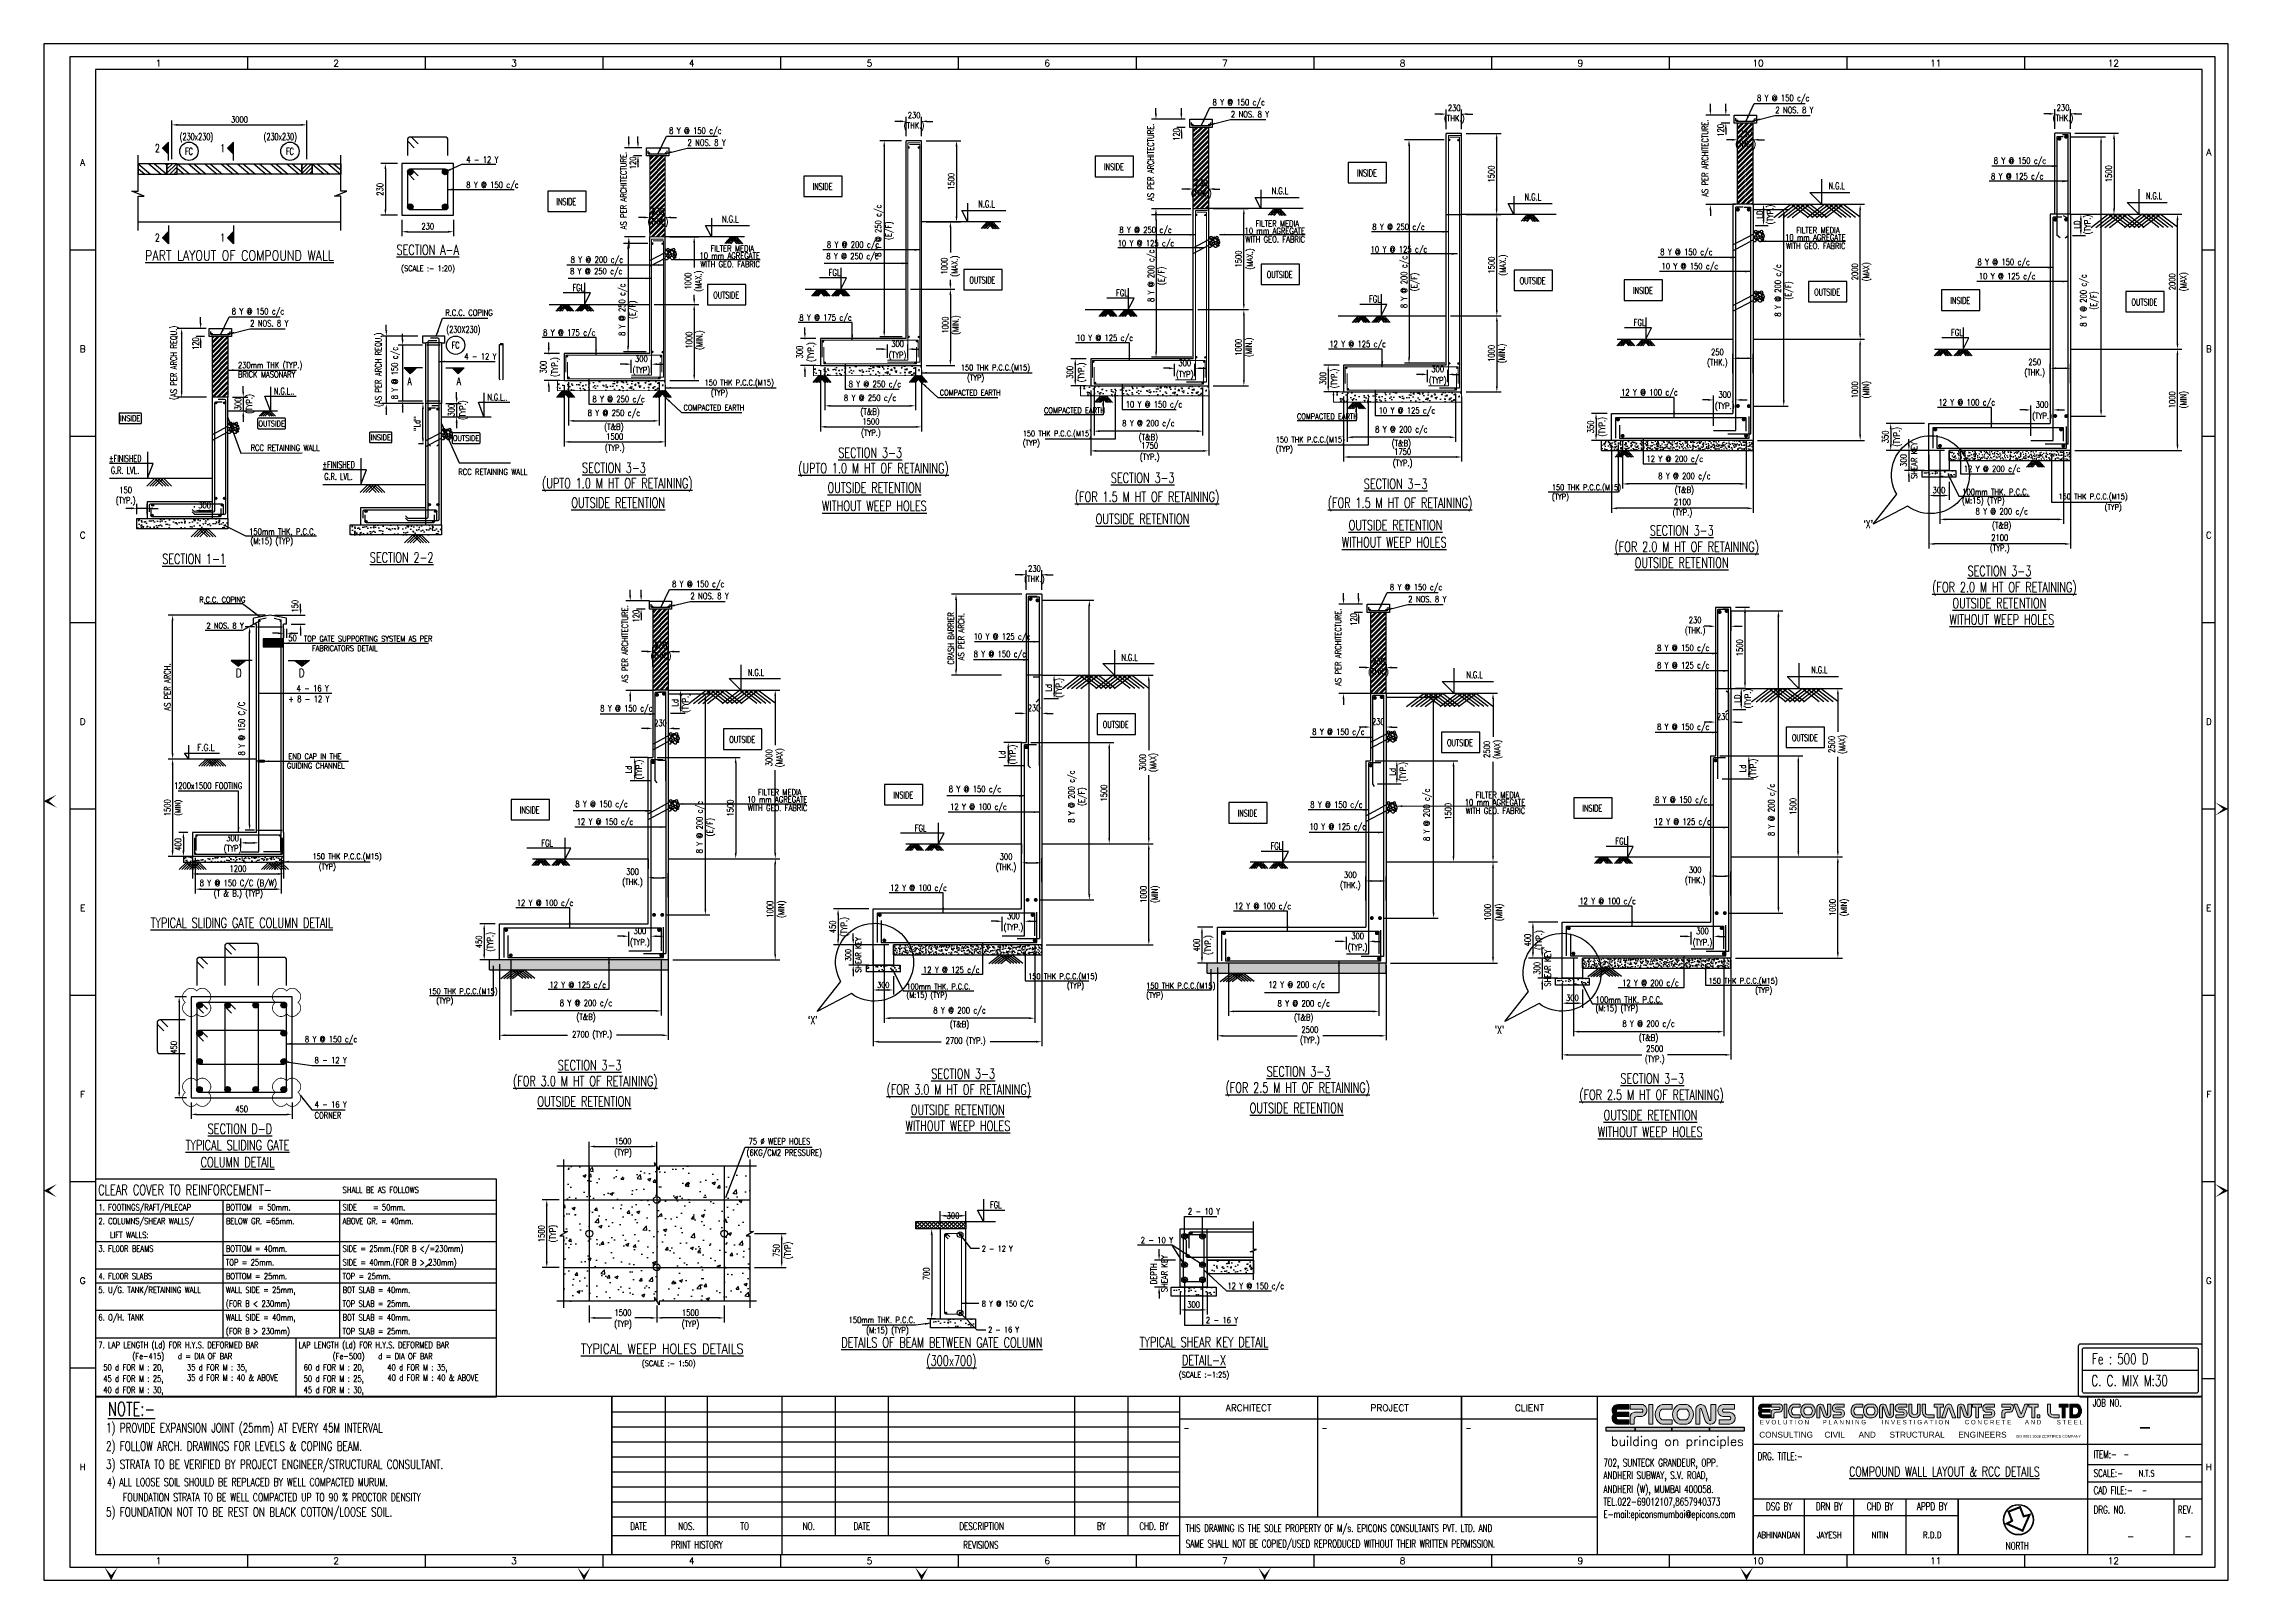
# Model space of a CAD drawing. Extents: x -69352 to 1013721, y -547461 to -186867.
# Drawn here: x 507700 to 604881, y -509439 to -441077 of the extents above; entities that cross this region are included whole.
import ezdxf
from ezdxf.enums import TextEntityAlignment as Align
from ezdxf.lldxf.tags import DXFTag

# ---------------------------------------------------------------- set-up
doc = ezdxf.new("R2010")
doc.units = 0
doc.header["$LTSCALE"] = 500
doc.header["$MEASUREMENT"] = 0
doc.header["$PDMODE"] = 35
doc.header["$PDSIZE"] = -15
doc.linetypes.add('CENTER2', pattern=[1.125, 0.75, -0.125, 0.125, -0.125])
doc.linetypes.add('HIDDEN2', pattern=[0.1875, 0.125, -0.0625])
doc.layers.get('DEFPOINTS').update_dxf_attribs({"color": 4})
for name, color, linetype, lineweight in [('00 ECPL LOGO', 250, 'Continuous', 20), ('00 ELEV-2', 9, 'Continuous', 30), ('hatch', 7, 'Continuous', 5), ('RIDE-PROFILE', 8, 'Continuous', 25), ('S-CONCRETE', 4, 'Continuous', 25)]:
    doc.layers.add(name, color=color, linetype=linetype, lineweight=lineweight)
for name, color, linetype in [('BEAM', 4, 'Continuous'), ('comments', 1, 'Continuous'), ('FOOTING', 4, 'Continuous'), ('HATCH COL', 8, 'Continuous'), ('Layer1', 7, 'Continuous'), ('LEVEL SECTION', 3, 'Continuous'), ('LINE CUT', 8, 'Continuous'), ('NO. BEAM', 3, 'Continuous'), ('NO. SECTION', 1, 'Continuous'), ('notes', 1, 'Continuous'), ('PCC', 7, 'Continuous'), ('PNA', 10, 'Continuous'), ('R.C.C.COLUMN', 1, 'Continuous'), ('S- PILE CAP', 4, 'Continuous'), ('S-BASEMENT SECTION', 4, 'Continuous'), ('S-BRECK LINE', 8, 'Continuous'), ('S-CENTER LINE', 8, 'CENTER2'), ('S-CLOUD', 7, 'Continuous'), ('S-COLUMN', 1, 'Continuous'), ('S-COLUMN CIRCLE', 9, 'Continuous'), ('S-COLUMN HATCH', 8, 'Continuous'), ('S-COLUMN NO', 2, 'Continuous'), ('S-COLUMN SIZES', 2, 'Continuous'), ('S-CONCRET LINE', 4, 'Continuous'), ('S-DIM-1', 5, 'Continuous'), ('S-DIMANTION', 5, 'Continuous'), ('S-FILLING', 9, 'Continuous'), ('S-FOOTING', 4, 'Continuous'), ('S-HATCH', 253, 'Continuous'), ('S-LEVEL SECTION', 3, 'Continuous'), ('S-LEVLE PLAN', 3, 'Continuous'), ('S-PCC', 9, 'Continuous'), ('S-REINF', 6, 'Continuous'), ('S-REINFORCEMENT', 6, 'Continuous'), ('S-RETAINING WALL', 6, 'Continuous'), ('S-SECTION MARK', 1, 'Continuous'), ('S-STIRUPS)', 3, 'Continuous'), ('S-TEXT', 2, 'Continuous'), ('S-TEXT-1', 4, 'Continuous'), ('S-TEXT-1 @ 1', 4, 'Continuous'), ('S-TITIL', 6, 'Continuous'), ('S-TITLE', 6, 'Continuous'), ('SCH-LINE', 7, 'Continuous'), ('SCHEDULE LINE', 7, 'Continuous'), ('ST', 6, 'Continuous'), ('TEXT (SHEET)', 4, 'Continuous'), ('TEXT NORMAL', 4, 'Continuous'), ('TITLE', 4, 'Continuous')]:
    doc.layers.add(name, color=color, linetype=linetype)
doc.styles.add('ROMANS', font='simplex.shx', dxfattribs={"width": 0.8, "height": 275})
doc.styles.add('SEC. TEXT', font='arial.ttf', dxfattribs={"height": 180})
doc.styles.add('VA_ROOM_TEXT', font='simplex.shx')
tags = doc.linetypes.add('CENTER', pattern=[2, 1.25, -0.25, 0.25, -0.25]).pattern_tags.tags
tags[10:11] = [DXFTag(74, 4), DXFTag(75, 0), DXFTag(340, '0'), DXFTag(46, 1.0), DXFTag(50, 0.0), DXFTag(44, 0.0), DXFTag(45, 0.0)]
tags[8:9] = [DXFTag(74, 4), DXFTag(75, 0), DXFTag(340, '0'), DXFTag(46, 1.0), DXFTag(50, 0.0), DXFTag(44, 0.0), DXFTag(45, 0.0)]
tags[6:7] = [DXFTag(74, 4), DXFTag(75, 0), DXFTag(340, '0'), DXFTag(46, 1.0), DXFTag(50, 0.0), DXFTag(44, 0.0), DXFTag(45, 0.0)]
tags[4:5] = [DXFTag(74, 4), DXFTag(75, 0), DXFTag(340, '0'), DXFTag(46, 1.0), DXFTag(50, 0.0), DXFTag(44, 0.0), DXFTag(45, 0.0)]
tags = doc.linetypes.add('HIDDEN', pattern=[0.375, 0.25, -0.125]).pattern_tags.tags
tags[6:7] = [DXFTag(74, 4), DXFTag(75, 0), DXFTag(340, '0'), DXFTag(46, 1.0), DXFTag(50, 0.0), DXFTag(44, 0.0), DXFTag(45, 0.0)]
tags[4:5] = [DXFTag(74, 4), DXFTag(75, 0), DXFTag(340, '0'), DXFTag(46, 1.0), DXFTag(50, 0.0), DXFTag(44, 0.0), DXFTag(45, 0.0)]
doc.dimstyles.new('3-100', dxfattribs={"dimtxt": 250, "dimasz": 250, "dimexe": 150, "dimexo": 60, "dimgap": 75, "dimtad": 1, "dimdec": 0, "dimlfac": 0.333333, "dimzin": 0, "dimdsep": 46, "dimtxsty": 'ROMANS', "dimcen": -300, "dimclrd": 5, "dimclre": 5, "dimclrt": 4, "dimadec": 0, "dimazin": 0, "dimtfac": 1, "dimtdec": 0, "dimtix": 1, "dimtofl": 0, "dimtmove": 2, "dimatfit": 3, "dimfxl": 0, "dimtolj": 1, "dimtzin": 0, "dimarcsym": 0})
doc.dimstyles.new('dim10', dxfattribs={"dimtxt": 250, "dimasz": 250, "dimexe": 200, "dimexo": 200, "dimgap": 100, "dimtad": 1, "dimdec": 0, "dimlfac": 0.1, "dimzin": 0, "dimdsep": 46, "dimtxsty": 'ROMANS', "dimcen": 0, "dimclrd": 5, "dimclre": 5, "dimclrt": 4, "dimadec": 0, "dimazin": 0, "dimtfac": 1, "dimtdec": 0, "dimtix": 1, "dimtofl": 0, "dimtmove": 2, "dimatfit": 3, "dimfxl": 0, "dimtolj": 1, "dimtzin": 0, "dimlwd": -1, "dimlwe": -1, "dimarcsym": 0})
doc.dimstyles.new('dim100', dxfattribs={"dimtxt": 250, "dimasz": 250, "dimexe": 200, "dimexo": 200, "dimgap": 100, "dimtad": 1, "dimdec": 0, "dimzin": 0, "dimdsep": 46, "dimtxsty": 'ROMANS', "dimcen": 0, "dimclrd": 5, "dimclre": 5, "dimclrt": 4, "dimadec": 0, "dimazin": 0, "dimtfac": 1, "dimtdec": 0, "dimtix": 1, "dimtofl": 0, "dimtmove": 2, "dimatfit": 3, "dimfxl": 0, "dimtolj": 1, "dimtzin": 0, "dimlwd": -1, "dimlwe": -1, "dimarcsym": 0})
doc.dimstyles.new('dim20', dxfattribs={"dimtxt": 250, "dimasz": 250, "dimexe": 200, "dimexo": 200, "dimgap": 100, "dimtad": 1, "dimdec": 0, "dimlfac": 0.2, "dimzin": 0, "dimdsep": 46, "dimtxsty": 'ROMANS', "dimcen": 0, "dimclrd": 5, "dimclre": 5, "dimclrt": 4, "dimadec": 0, "dimazin": 0, "dimtfac": 1, "dimtdec": 0, "dimtix": 1, "dimtofl": 0, "dimtmove": 2, "dimatfit": 3, "dimfxl": 0, "dimtolj": 1, "dimtzin": 0, "dimlwd": -1, "dimlwe": -1, "dimarcsym": 0})
doc.dimstyles.new('dim25', dxfattribs={"dimtxt": 250, "dimasz": 250, "dimexe": 200, "dimexo": 200, "dimgap": 100, "dimtad": 1, "dimdec": 0, "dimlfac": 0.25, "dimzin": 0, "dimdsep": 46, "dimtxsty": 'ROMANS', "dimcen": 0, "dimclrd": 5, "dimclre": 5, "dimclrt": 4, "dimadec": 0, "dimazin": 0, "dimtfac": 1, "dimtdec": 0, "dimtix": 1, "dimtofl": 0, "dimtmove": 2, "dimatfit": 3, "dimfxl": 0, "dimtolj": 1, "dimtzin": 0, "dimlwd": -1, "dimlwe": -1, "dimarcsym": 0})
doc.dimstyles.new('dim33.33', dxfattribs={"dimtxt": 250, "dimasz": 250, "dimexe": 200, "dimexo": 200, "dimgap": 100, "dimtad": 1, "dimdec": 0, "dimlfac": 0.333331, "dimzin": 0, "dimdsep": 46, "dimtxsty": 'ROMANS', "dimcen": 0, "dimclrd": 5, "dimclre": 5, "dimclrt": 4, "dimadec": 0, "dimazin": 0, "dimtfac": 1, "dimtdec": 0, "dimtix": 1, "dimtofl": 0, "dimtmove": 2, "dimatfit": 3, "dimfxl": 0, "dimtolj": 1, "dimtzin": 0, "dimlwd": -1, "dimlwe": -1, "dimarcsym": 0})
doc.dimstyles.new('dim50', dxfattribs={"dimtxt": 250, "dimasz": 250, "dimexe": 200, "dimexo": 200, "dimgap": 100, "dimtad": 1, "dimdec": 0, "dimlfac": 0.5, "dimzin": 0, "dimdsep": 46, "dimtxsty": 'ROMANS', "dimcen": 0, "dimclrd": 5, "dimclre": 5, "dimclrt": 4, "dimadec": 0, "dimazin": 0, "dimtfac": 1, "dimtdec": 0, "dimtix": 1, "dimtofl": 0, "dimtmove": 2, "dimatfit": 3, "dimfxl": 0, "dimtolj": 1, "dimtzin": 0, "dimlwd": -1, "dimlwe": -1, "dimarcsym": 0})
doc.dimstyles.new('INT1', dxfattribs={"dimtxt": 250, "dimasz": 250, "dimexe": 150, "dimexo": 60, "dimgap": 75, "dimtad": 1, "dimdec": 0, "dimzin": 0, "dimdsep": 46, "dimtxsty": 'ROMANS', "dimcen": -250, "dimclrd": 5, "dimclre": 5, "dimclrt": 4, "dimadec": 0, "dimazin": 0, "dimtfac": 1, "dimtdec": 0, "dimtix": 1, "dimtofl": 0, "dimtmove": 2, "dimatfit": 3, "dimfxl": 0, "dimtolj": 1, "dimtzin": 0, "dimarcsym": 0})
pattern_1 = [(45, (-17803608.44, 956167.32), (-88.38834765, 88.38834765), [])]

msp = doc.modelspace()

# ---------------------------------------------------------------- texts
at = {"layer": 'LEVEL SECTION', "style": 'ROMANS', "width": 0.65}
for s, p in [('N.G.L', (562321.226, -447773.777, -10.566)), ('N.G.L', (573574.367, -448045.973, -0.153)), ('N.G.L', (537874.059, -449027.924, 9.671)), ('N.G.L', (549271.339, -448358.44, 9.671)), ('FGL', (531223.528, -452080.001, 9.84)), ('FGL', (542620.808, -451410.517, 9.84)), ('FGL', (555404.097, -452314.59, -10.398)), ('FGL', (566657.238, -452586.786, 0.015)), ('FGL', (578432.012, -453629.738, 225.819)), ('FGL', (592547.867, -454074.787, 60.155)), ('FGL', (546451.286, -476125.657)), ('FGL', (529835.056, -476792.005)), ('FGL', (562276.267, -476921.742, -287.972)), ('FGL', (577616.395, -476700.676)), ('FGL', (549795.725, -492884.406, 215.979))]:
    msp.add_text(s, height=300, dxfattribs=at).set_placement(p)
at = {"layer": 'NO. SECTION', "style": 'ROMANS', "width": 0.8}
for p in [(516379.816, -469072.289), (519172.107, -469072.289)]:
    msp.add_text('D', height=366.667, dxfattribs=at).set_placement(p, align=Align.MIDDLE_CENTER)
at = {"layer": 'S-COLUMN NO', "style": 'ROMANS', "width": 0.7}
for p in [(513751.565, -445214.306, -1.253), (517481.565, -445214.306, -1.253)]:
    msp.add_text('(230x230)', height=300, dxfattribs=at).set_placement(p, align=Align.MIDDLE_LEFT)
for p in [(514159.09, -445864.306, -1.253), (518654.04, -445864.306, -1.253), (526022.256, -454489.809, -146105.804)]:
    msp.add_text('FC', height=300, dxfattribs=at).set_placement(p, align=Align.MIDDLE)
at = {"layer": 'S-COLUMN SIZES', "style": 'ROMANS', "width": 0.7}
msp.add_text('(230X230)', height=300, dxfattribs=at).set_placement((525614.731, -453794.952, -146105.804), align=Align.MIDDLE_LEFT)
at = {"layer": 'S-LEVEL SECTION', "style": 'ROMANS', "width": 0.7}
for s, p in [('N.G.L..', (517945.036, -456530.942, 9.84)), ('N.G.L..', (527437.296, -456807.284, -146105.804)), ('%%PFINISHED ', (510609.157, -459530.942, 9.84)), ('%%PFINISHED ', (520101.418, -459807.284, -146105.804)), ('G.R. LVL.', (510688.802, -460057.552, 9.84)), ('G.R. LVL.', (520181.062, -460333.893, -146105.804))]:
    msp.add_text(s, height=300, dxfattribs=at).set_placement(p, align=Align.MIDDLE_LEFT)
at = {"layer": 'S-LEVEL SECTION', "linetype": 'ByBlock', "lineweight": -2, "style": 'ROMANS', "width": 0.8}
msp.add_text('F.G.L', height=300, dxfattribs=at).set_placement((514914.437, -472537.985, -143.986), align=Align.CENTER)
at = {"layer": 'S-SECTION MARK', "style": 'ROMANS', "width": 0.7}
for s, p in [('2', (512757.778, -445724.426, -1.253)), ('1', (515653.085, -445724.426, -1.253)), ('2', (512757.778, -449709.135, -1.253)), ('1', (515653.085, -449709.135, -1.253)), ('A', (523975.795, -456097.087, -146105.804)), ('A', (526167.664, -456097.087, -146105.804)), ("`X'", (588863.552, -462448.5, -165.664)), ("`X'", (541908.288, -484515.91, 18.964)), ("`X'", (572459.348, -484947.52, 287.972))]:
    msp.add_text(s, height=350, dxfattribs=at).set_placement(p, align=Align.MIDDLE)
at = {"layer": 'S-TEXT', "color": 2, "ltscale": 11, "style": 'ROMANS', "width": 0.7}
for s, p in [('INSIDE', (555308.546, -446707.859, -112.468)), ('INSIDE', (566561.688, -446980.055, -102.055)), ('INSIDE', (530948.493, -448254.996, -92.231)), ('INSIDE', (542345.773, -447585.511, -92.231)), ('N.G.L', (587460.255, -447548.146, -62.153)), ('N.G.L', (601576.11, -447993.194, -227.818)), ('OUTSIDE', (549456.327, -451742.488, -308.21)), ('OUTSIDE', (562682.311, -451500.061, -328.447)), ('OUTSIDE', (573935.452, -451772.257, -318.034)), ('OUTSIDE', (538059.047, -452411.972, -308.21)), ('INSIDE', (578841.782, -452208.39, -62.153)), ('OUTSIDE', (587034.702, -452279.868, -62.153)), ('INSIDE', (592957.638, -452653.439, -227.818)), ('OUTSIDE', (601150.558, -452724.917, -227.818)), ('N.G.L', (556005.683, -468531.462, -287.972)), ('N.G.L', (539389.453, -469197.81, -287.972)), ('N.G.L', (571352.543, -469302.457, -575.944)), ('N.G.L', (586692.671, -469081.39, -287.972)), ('OUTSIDE', (555390.017, -471517.826, -287.972)), ('OUTSIDE', (538773.787, -472184.175, -287.972)), ('OUTSIDE', (570703.167, -472326.728, -575.944)), ('OUTSIDE', (586043.296, -472105.661, -287.972)), ('INSIDE', (529320.403, -475320.148, -287.972)), ('INSIDE', (545936.633, -474653.8, -287.972)), ('INSIDE', (561249.784, -475462.701, -575.944)), ('INSIDE', (576589.912, -475241.635, -287.972))]:
    msp.add_text(s, height=300, dxfattribs=at).set_placement(p, align=Align.CENTER)
at = {"layer": 'S-TEXT', "style": 'ROMANS'}
for s, height, width, p in [('(SCALE :- 1:20)', 250, 0.7, (524798.173, -451074.43, 9.84)), ('(SCALE :- 1:50)', 250, 0.7, (535506.254, -499787.085, -220.628)), ('(SCALE :-1:25)', 250, 0.7, (559314.431, -500291.18)), ('ABHINANDAN', 288.8119, 0.8, (584882.945, -507422.71, 3544126.196)), ('JAYESH', 288.8119, 0.8, (587130.109, -507422.71, 3544126.196)), ('NITIN', 288.8119, 0.8, (589386.915, -507422.71, 3544126.196)), ('R.D.D', 288.8119, 0.8, (591709.32, -507422.71, 3544126.196)), ('-', 346.574, 0.8, (600537.664, -507487.656, 3544126.196)), ('-', 346.574, 0.8, (603089.348, -507487.656, 3544126.196))]:
    msp.add_text(s, height=height, dxfattribs=dict(at, width=width)).set_placement(p, align=Align.MIDDLE_CENTER)
for s, height, width, p in [('CLEAR COVER TO REINFORCEMENT- ', 458.98766, 0.7, (510121.86, -492069.137)), ('1) PROVIDE EXPANSION JOINT (25mm) AT EVERY 45M INTERVAL', 406.76868, 0.7, (510475.471, -502655.25)), ('2) FOLLOW ARCH. DRAWINGS FOR LEVELS & COPING BEAM.', 406.76868, 0.7, (510475.471, -503468.787)), ('-', 333.244, 0.7, (558402.924, -502667.076, 3544126.196)), ('-', 333.244, 0.7, (564548.355, -502667.076, 3544126.196)), ('-', 333.244, 0.7, (570946.087, -502667.076, 3544126.196)), ('3) STRATA TO BE VERIFIED BY PROJECT ENGINEER/STRUCTURAL CONSULTANT.', 406.76868, 0.7, (510475.471, -504282.325)), ('-', 270.865, 0.65, (600221.902, -503837.47, 3544126.196)), ('4) ALL LOOSE SOIL SHOULD BE REPLACED BY WELL COMPACTED MURUM.', 359.89495, 0.7, (510519.56, -505067.741, 10.099)), ('N.T.S', 288.8119, 0.65, (600899.807, -504682.356, 3544126.196)), ('5) FOUNDATION NOT TO BE REST ON BLACK COTTON/LOOSE SOIL.', 406.76868, 0.7, (510475.471, -506401.084)), ('FOUNDATION STRATA TO BE WELL COMPACTED UP TO 90 %%% PROCTOR DENSITY', 359.89495, 0.7, (511227.114, -505744.319, 10.099)), ('-', 288.812, 0.65, (601036.233, -505437.03, 3544126.196))]:
    msp.add_text(s, height=height, dxfattribs=dict(at, width=width)).set_placement(p, align=Align.MIDDLE_LEFT)
at = {"layer": 'S-TEXT-1 @ 1', "style": 'ROMANS', "width": 0.8}
for s, p in [('8 Y @ 150 c/c', (559694.532, -443680.394, -10.658)), ('2 NOS. 8 Y', (560512.642, -444214.916, -10.658)), ('8 Y @ 150 c/c', (583913.759, -443495.542, -206.322)), ('2 NOS. 8 Y', (584731.87, -444030.064, -206.322)), ('8 Y @ 150 c/c', (535522.239, -444946.797, 3.063)), ('2 NOS. 8 Y', (536340.35, -445481.319, 3.063)), ('4 - 12 Y', (526497.026, -446232.916, 9.84)), ('8 Y @ 125 c/c', (594325.716, -446973.918, 30.246)), ('8 Y @ 150 c/c', (594448.713, -446282.335, 30.246)), ('8 Y @ 150 c/c', (526497.026, -447357.531, 9.84)), ('FILTER MEDIA', (561611.931, -449078.363, -1.409)), ('8 Y @ 200 c/c', (542538.605, -450016.067, -20.238)), ('10 Y @ 125 c/c', (555475.552, -449954.417, -40.475)), ('8 Y @ 250 c/c', (555550.49, -449359.132, -40.475)), ('WITH GEO. FABRIC', (561157.658, -449777.738, -1.409)), ('10 mm AGREGATE', (561121.432, -449401.93, -1.409)), ('8 Y @ 250 c/c', (566803.631, -449224.103, -30.062)), ('WITH GEO. FABRIC', (585202.522, -450072.673, -1.409)), ('10 mm AGREGATE', (585166.297, -449696.865, -1.409)), ('FILTER MEDIA', (585656.796, -449373.298, -1.409)), ('8 Y @ 200 c/c', (531141.325, -450685.551, -20.238)), ('WITH GEO. FABRIC', (536910.365, -450886.482, 18.827)), ('10 mm AGREGATE', (536874.14, -450510.674, 18.827)), ('FILTER MEDIA', (537364.639, -450187.106, 18.827)), ('8 Y @ 250 c/c', (542513.667, -450528.952, -20.238)), ('10 Y @ 125 c/c', (566728.693, -450226.613, -30.062)), ('8 Y @ 150 c/c', (579607.217, -450345.598, 195.91)), ('10 Y @ 150 c/c', (579670.533, -450975.865, 195.91)), ('8 Y @ 150 c/c', (593723.072, -450790.646, 30.246)), ('8 Y @ 250 c/c', (531116.387, -451198.437, -20.238)), ('10 Y @ 125 c/c', (593786.388, -451420.913, 30.246)), ('8 Y @ 150 c/c', (516067.972, -452985.187, 9.84)), ('2 NOS. 8 Y', (516886.083, -453519.709, 9.84)), ('R.C.C. COPING', (525560.231, -453048.029, -146105.804)), ('8 Y @ 175 c/c', (529916.01, -453929.617, -20.238)), ('8 Y @ 175 c/c', (541313.291, -453260.132, -20.238)), ('10 Y @ 125 c/c', (553638.303, -454164.206, -70.552)), ('12 Y @ 125 c/c', (564891.444, -454436.401, -60.139)), ('230mm THK (TYP.)', (516340.806, -455376.515, 9.84)), ('BRICK MASONARY', (516340.806, -455790.801, 9.84)), ('4 - 12 Y', (526409.065, -454993.328, -146105.804)), ('8 Y @ 250 c/c', (532109.932, -456887.905, -20.238)), ('8 Y @ 250 c/c', (543507.212, -456218.42, -20.238)), ('12 Y @ 100 c/c', (577870.503, -456587.354, 195.741)), ('10 Y @ 150 c/c', (555832.225, -457122.494, -70.552)), ('10 Y @ 125 c/c', (567085.366, -457394.69, -60.139)), ('12 Y @ 100 c/c', (591986.359, -457032.402, 30.077)), ('RCC RETAINING WALL', (516902.103, -459054.178, 9.84)), ('12 Y @ 200 c/c', (579001.452, -459545.642, 165.664)), ('RCC RETAINING WALL', (526143.111, -460123.509, -146105.804)), ('12 Y @ 200 c/c', (593117.307, -459990.691)), ('(M:15) (TYP)', (593038.245, -461399.082, 219.664)), ('100mm THK. P.C.C.', (593043.599, -461022.511, 219.664)), ('150mm THK. P.C.C.', (516839.144, -462784.657, 199.426)), ('(M:15) (TYP)', (516897.901, -463197.906, 199.426)), ('8 Y @ 150 c/c', (535652.843, -465114.274, -215.979)), ('8 Y @ 150 c/c', (567582.16, -465256.177, -287.993)), ('2 NOS. 8 Y', (536470.954, -465648.796, -215.979)), ('2 NOS. 8 Y', (568400.27, -465790.698, -287.993)), ('10 Y @ 125 c/c', (549070.285, -467450.512, -29.909)), ('8 Y @ 150 c/c', (549070.285, -468228.195, -29.909)), ('8 Y @ 150 c/c', (579469.44, -467953.821, -29.909)), ('8 Y @ 125 c/c', (579469.44, -468733.307, -29.909)), ('8 Y @ 150 c/c', (532454.055, -470646.798, -29.909)), ('8 Y @ 150 c/c', (579469.44, -471468.076, -29.909)), ('8 Y @ 150 c/c', (564129.312, -471689.142, -317.881)), ('FILTER MEDIA', (539476.971, -474376.076, 9.124)), ('8 Y @ 150 c/c', (547963.469, -474238.396, -29.909)), ('8 Y @ 150 c/c', (531347.239, -474904.744, -29.909)), ('WITH GEO. FABRIC', (539022.697, -475075.451, 9.124)), ('10 mm AGREGATE', (538986.472, -474699.643, 9.124)), ('12 Y @ 100 c/c', (548025.847, -475024.881, -29.909)), ('8 Y @ 150 c/c', (564041.619, -474932.797, -317.881)), ('WITH GEO. FABRIC', (570951.708, -475203.466, -278.833)), ('10 mm AGREGATE', (570915.482, -474827.658, -278.833)), ('FILTER MEDIA', (571405.981, -474504.09, -278.833)), ('8 Y @ 150 c/c', (579381.748, -474711.731, -29.909)), ('12 Y @ 150 c/c', (531409.617, -475691.229, -29.909)), ('10 Y @ 125 c/c', (564005.998, -475909.782, -317.881)), ('12 Y @ 125 c/c', (579346.126, -475688.716, -29.909)), ('12 Y @ 100 c/c', (545359.297, -478632.763, -30.077)), ('12 Y @ 100 c/c', (576012.576, -479220.599, -30.077)), ('12 Y @ 100 c/c', (528743.067, -479299.112, -30.077)), ('12 Y @ 100 c/c', (560672.447, -479441.665, -318.049)), ('(M:15) (TYP)', (576730.983, -483987.279, 189.587)), ('100mm THK. P.C.C.', (576736.337, -483610.708, 189.587)), ('8 Y @ 150 c/c', (519318.506, -485364.73, -49.654)), ('8 - 12 Y', (519750.13, -486299.714, -5.642)), ('4 - 16 Y', (519750.13, -488270.993, -5.642)), ('CORNER', (519750.13, -488750.993, -5.642)), ('75 %%C WEEP HOLES', (539056.657, -489907.658)), ('(6KG/CM2 PRESSURE)', (538965.684, -490410.048)), ('1. FOOTINGS/RAFT/PILECAP', (510132.987, -492847.429)), ('SHALL BE AS FOLLOWS', (520996.456, -492069.137)), ('2. COLUMNS/SHEAR WALLS/', (510132.987, -493459.412)), ('BOTTOM  = 50mm.', (515804.545, -492847.429)), ('BELOW GR. =65mm.', (515804.545, -493459.412)), ('ABOVE GR. = 40mm.', (520996.456, -493459.412)), ('SIDE    = 50mm.', (520996.456, -492847.429)), ('2 - 10 Y', (558599.359, -493026.369, 18.977)), ('3. FL00R BEAMS', (510132.987, -494683.379)), ('LIFT WALLS:', (510654.811, -494071.396)), ('BOTTOM = 40mm.', (515804.545, -494683.379)), ('SIDE = 25mm.(FOR B </=230mm)', (520996.456, -494683.379)), ('2 - 10 Y', (556502.019, -494305.431, 18.977)), ('TOP = 25mm.', (515804.545, -495295.363)), ('SIDE = 40mm.(FOR B > 230mm)', (520996.456, -495295.363)), ('4. FL00R SLABS', (510132.987, -495907.346)), ('5. U/G. TANK/RETAINING WALL', (510132.987, -496519.33)), ('WALL SIDE = 25mm,', (515804.545, -496519.33)), ('BOTTOM = 25mm.', (515804.545, -495907.346)), ('TOP = 25mm.', (520996.456, -495907.346)), ('BOT SLAB = 40mm.', (520996.456, -496519.33)), ('12 Y @ 150 c/c', (560355.952, -496343.091, 18.977)), ('6. O/H. TANK', (510132.987, -497743.297)), ('(FOR B < 230mm)', (515804.545, -497131.313)), ('TOP SLAB = 25mm.', (520996.456, -497131.313)), ('WALL SIDE = 40mm,', (515804.545, -497743.297)), ('(FOR B > 230mm)', (515804.545, -498355.281)), ('TOP SLAB = 25mm.', (520996.456, -498355.281)), ('BOT SLAB = 40mm.', (520996.456, -497743.297)), ('150mm THK. P.C.C.', (543507.046, -497854.035, 215.979)), ('(M:15) (TYP)', (544287.34, -498314.111, 215.979)), ('2 - 16 Y', (559399.359, -497865.265, 19.417)), ('7. LAP LENGTH (Ld) FOR H.Y.S. DEFORMED BAR', (510132.987, -498967.264)), ('(Fe-415)   d = DIA OF BAR', (511644.586, -499467.978)), ('LAP LENGTH (Ld) FOR H.Y.S. DEFORMED BAR', (519045.889, -498967.264)), ('(Fe-500)   d = DIA OF BAR', (520557.488, -499467.978)), ('50 d FOR M : 20,', (510350.188, -499968.692)), ('45 d FOR M : 25,', (510350.188, -500469.406)), ('35 d FOR M : 35,', (514071.084, -499968.692)), ('35 d FOR M : 40 & ABOVE', (514075.745, -500425.718)), ('50 d FOR M : 25,', (519263.09, -500469.406)), ('60 d FOR M : 20,', (519263.09, -499968.692)), ('40 d FOR M : 35,', (522983.986, -499968.692)), ('40 d FOR M : 40 & ABOVE', (522988.647, -500425.718)), ('40 d FOR M : 30,', (510350.188, -500970.119)), ('45 d FOR M : 30,', (519263.09, -500970.119))]:
    msp.add_text(s, height=275, dxfattribs=at).set_placement(p, align=Align.MIDDLE_LEFT)
for s, p in [('+ 8 - 12 Y', (519494.336, -470365.846, -143.986)), ('4 - 16 Y', (519665.336, -469892.846, -143.986)), ('12 Y @ 125 c/c', (531454.358, -483084.668)), ('12 Y @ 125 c/c', (548070.588, -482418.32)), ('12 Y @ 200 c/c', (563437.267, -483077.448, -503.951)), ('12 Y @ 200 c/c', (579175.918, -482999.246, -215.979))]:
    msp.add_text(s, height=275, dxfattribs=at).set_placement(p, align=Align.CENTER)
msp.add_text('1200x1500 FOOTING', height=275, dxfattribs=at).set_placement((515015.798, -474088.773), align=Align.MIDDLE_CENTER)
at = {"layer": 'S-TITIL', "style": 'ROMANS'}
for s, width, p in [('%%UPART LAYOUT OF COMPOUND WALL', 0.8, (516406.565, -450501.398, -1.253)), ('%%USECTION A-A', 0.7, (524784.013, -450250.769, 9.84)), ('%%USECTION 3-3', 0.7, (544464.173, -459275.187, -20.238)), ('%%USECTION 3-3', 0.7, (533066.893, -459944.671, -20.238)), ('%%USECTION 3-3', 0.7, (556586.981, -460388.174, -40.475)), ('%%USECTION 3-3', 0.7, (567840.123, -460660.37, -30.062)), ('%%USECTION 3-3', 0.7, (580564.97, -462737.087, 225.819)), ('%%USECTION 1-1', 0.7, (514390.103, -463999.675, 29.257)), ('%%USECTION 2-2', 0.7, (523622.569, -463938.45, -146086.387)), ('%%USECTION 3-3', 0.7, (594697.365, -464534.144, 60.155)), ('%%USECTION 3-3', 0.7, (531985.283, -486524.337, 244.782)), ('%%USECTION 3-3', 0.7, (548601.513, -486902.676, 244.782)), ('%%USECTION 3-3', 0.7, (563517.73, -486800.674, -287.972)), ('%%USECTION 3-3', 0.7, (579257.188, -487116.96)), ('%%USECTION D-D', 0.7, (516426.704, -489355.235, -2.549)), ('%%UTYPICAL SLIDING GATE', 0.7, (516320.78, -490076.047, -49.654)), ('%%UCOLUMN DETAIL', 0.7, (516320.78, -490837.736, -49.654)), ('%%UTYPICAL WEEP HOLES DETAILS', 0.8, (535210.49, -499137.085, -220.628)), ('%%UTYPICAL SHEAR KEY DETAIL', 0.7, (559314.431, -498841.18)), ('%%UDETAIL-X', 0.7, (559314.431, -499641.18))]:
    msp.add_text(s, height=450, dxfattribs=dict(at, width=width)).set_placement(p, align=Align.MIDDLE_CENTER)
at = {"layer": 'S-TITIL', "color": 6, "style": 'ROMANS', "width": 0.7}
for s, p in [('%%U(UPTO 1.0 M HT OF RETAINING)', (544611.906, -459992.036, -20.238)), ('%%U(UPTO 1.0 M HT OF RETAINING)', (533214.626, -460661.52, -20.238)), ('%%UOUTSIDE RETENTION', (544653.054, -460826.413, -20.238)), ('%%UOUTSIDE RETENTION', (533255.774, -461495.898, -20.238)), ('%%UWITHOUT WEEP HOLES', (544653.054, -461641.375, -20.238)), ('%%U(FOR 1.5 M HT OF RETAINING)', (556782.018, -461264.13, -40.475)), ('%%U(FOR 1.5 M HT OF RETAINING)', (568035.16, -461536.325, -30.062)), ('%%UOUTSIDE RETENTION', (556580.529, -462220.076, -40.475)), ('%%UOUTSIDE RETENTION', (567833.671, -462492.272, -30.062)), ('%%UWITHOUT WEEP HOLES', (567776.279, -463258.455, -20.238)), ('%%U(FOR 2.0 M HT OF RETAINING)', (580789.388, -463488.992, 225.819)), ('%%UOUTSIDE RETENTION', (580563.763, -464167.347, 225.819)), ('%%U(FOR 2.0 M HT OF RETAINING)', (594921.784, -465286.049, 60.155)), ('%%UWITHOUT WEEP HOLES', (594807.838, -466695.159, -20.238)), ('%%UOUTSIDE RETENTION', (594696.158, -465964.404, 60.155)), ('%%U(FOR 3.0 M HT OF RETAINING)', (531793.218, -487260.844, -29.909)), ('%%U(FOR 3.0 M HT OF RETAINING)', (548409.448, -487639.184, -29.909)), ('%%U(FOR 2.5 M HT OF RETAINING)', (563484.939, -487552.571, -287.972)), ('%%U(FOR 2.5 M HT OF RETAINING)', (579224.396, -487868.857)), ('%%UOUTSIDE RETENTION', (531742.503, -488133.048, -29.909)), ('%%UOUTSIDE RETENTION', (548358.733, -488511.387, -29.909)), ('%%UOUTSIDE RETENTION', (563434.223, -488424.774, -287.972)), ('%%UOUTSIDE RETENTION', (579173.681, -488741.06)), ('%%UWITHOUT WEEP HOLES', (548368.616, -489218.745, -20.238)), ('%%UWITHOUT WEEP HOLES', (579164.229, -489490.22, -20.238))]:
    msp.add_text(s, height=450, dxfattribs=at).set_placement(p, align=Align.MIDDLE)
msp.add_text('%%UTYPICAL SLIDING GATE COLUMN DETAIL', height=450, dxfattribs=at).set_placement((516512.012, -480189.255), align=Align.MIDDLE_CENTER)
at = {"layer": 'S-TITIL', "style": 'ROMANS', "width": 0.7}
for s, height, p in [('Fe : 500 D', 480.5685, (598812.175, -499589.508, -98271.301)), ('C. C. MIX M:30', 480.56849, (598789.322, -500556.719)), ('%%UNOTE:-', 610.153, (510552.949, -501811.726))]:
    msp.add_text(s, height=height, dxfattribs=at).set_placement(p, align=Align.MIDDLE_LEFT)
at = {"layer": 'S-TITIL', "color": 1, "style": 'ROMANS'}
for s, height, width, p in [('-', 693.149, 0.8, (601173.618, -502605.577, 3544126.196)), ('%%UCOMPOUND WALL LAYOUT & RCC DETAILS', 433.21785, 0.7, (592251.865, -504600.481, 3544126.196))]:
    msp.add_text(s, height=height, dxfattribs=dict(at, width=width)).set_placement(p, align=Align.MIDDLE_CENTER)
at = {"layer": 'TEXT NORMAL', "style": 'ROMANS', "width": 0.7}
for s, p in [('150 THK P.C.C.(M15)', (548499.571, -455609.112, 9.84)), ('(TYP)', (548775.65, -456060.186, 9.84)), ('150 THK P.C.C.(M15)', (537102.291, -456278.597, 9.84)), ('(TYP)', (537378.37, -456729.67, 9.84)), ('COMPACTED EARTH', (547560.608, -456722.951, 9.84)), ('COMPACTED EARTH', (536163.328, -457392.435, 9.84)), ('COMPACTED EARTH', (552199.263, -457513.726, -10.398)), ('COMPACTED EARTH', (563452.404, -457785.922, 0.015)), ('(TYP)', (551253.109, -458959.443)), ('150 THK P.C.C.(M15)', (551253.109, -458542.99)), ('150 THK P.C.C.(M15)', (562506.25, -458815.186, 10.413)), ('(TYP)', (562506.25, -459231.639, 10.413)), ('(TYP)', (574789.038, -461357.035, 225.819)), ('150 THK P.C.C.(M15)', (574789.038, -460940.582, 225.819)), ('150 THK P.C.C.(M15)', (597328.215, -461347.585, -165.664)), ('(TYP)', (599378.62, -461820.796, -165.664)), ('150 THK P.C.C.(M15)', (519658.267, -477358.014)), ('(TYP)', (519934.346, -477809.087)), ('150 THK P.C.C.(M15)', (551494.789, -482691.597, 18.964)), ('(TYP)', (553218.789, -483108.049, 18.964)), ('150 THK P.C.C.(M15)', (556744.178, -483114.999, -277.574)), ('150 THK P.C.C.(M15)', (581760.253, -482893.933, 287.972)), ('150 THK P.C.C.(M15)', (524812.119, -483357.945, 10.398)), ('(TYP)', (525163.119, -483774.398, 10.398)), ('(TYP)', (556744.178, -483531.452, -277.574)), ('(TYP)', (583835.253, -483310.385, 287.972))]:
    msp.add_text(s, height=250, dxfattribs=at).set_placement(p)
at = {"layer": 'TEXT NORMAL', "style": 'ROMANS'}
for s, width, p in [('R.C.C. COPING', 0.7, (515643.121, -465941.444, -143.986)), ('2 NOS. 8 Y', 0.7, (515767.058, -467092.565, -143.986)), ('TOP GATE SUPPORTING SYSTEM AS PER', 0.7, (522131.546, -467674.794, -143.986)), ('FABRICATORS DETAIL', 0.7, (521093.733, -468098.051, -143.986)), ('GUIDING CHANNEL', 0.7, (519801.762, -473322.695, -143.986)), ('END CAP IN THE', 0.7, (519766.01, -472909.789, -143.986)), ('2 - 12 Y', 0.8, (550119.998, -494810.923)), ('8 Y @ 150 C/C', 0.8, (550576.998, -497256.162)), ('2 - 16 Y', 0.8, (550402.498, -498411.179))]:
    msp.add_text(s, height=250, dxfattribs=dict(at, width=width)).set_placement(p, align=Align.CENTER)
at = {"layer": 'TITLE', "color": 2, "style": 'ROMANS', "width": 0.7}
for s, p in [('INSIDE', (511550.76, -457744.392, 48.674)), ('OUTSIDE', (517838.297, -457975.681, 48.674)), ('INSIDE', (522693.251, -458592.285, -146066.97)), ('OUTSIDE', (526489.088, -458626.815, -146066.97))]:
    msp.add_text(s, height=250, dxfattribs=at).set_placement(p, align=Align.MIDDLE_CENTER)
at = {"layer": 'TITLE', "style": 'ROMANS', "width": 0.7}
for s, p in [('%%UDETAILS OF BEAM BETWEEN GATE COLUMN', (543179.275, -499086.836, 215.979)), ('%%U(300x700)', (546966.063, -499893.96, 215.979))]:
    msp.add_text(s, height=450, dxfattribs=at).set_placement(p)

# ---------------------------------------------------------------- blocks, each defined once
blk = doc.blocks.new('*D1053')
at = {"layer": 'DEFPOINTS', "color": 0}
for p in [(558249, -495200), (557317, -496400), (557849, -496400)]:
    blk.add_point(p, dxfattribs=at)
at = {"layer": 'S-DIM-1', "color": 5}
for p, q in [((558049, -495200), (557117, -495200)), ((557317, -494950), (557317, -494700)), ((557649, -496400), (557117, -496400)), ((557317, -496650), (557317, -496900))]:
    blk.add_line(p, q, dxfattribs=at)
for points in [[(557275, -494950), (557359, -494950), (557317, -495200)], [(557359, -496650), (557275, -496650), (557317, -496400)]]:
    blk.add_solid(points, dxfattribs=at)
at = {"layer": 'S-DIM-1', "color": 4, "char_height": 275, "attachment_point": 5, "rotation": 90, "style": 'ROMANS'}
for s, insert in [('\\A1;DEPTH', (557080, -495800)), ('SHEAR KEY', (557555, -495800))]:
    blk.add_mtext(s, dxfattribs=dict(at, insert=insert))
blk = doc.blocks.new('*D1054')
at = {"layer": 'DEFPOINTS', "color": 0}
for p in [(558249, -496400), (559449, -496400), (559449, -497408)]:
    blk.add_point(p, dxfattribs=at)
at = {"layer": 'S-DIM-1', "color": 5}
for p, q in [((558249, -496600), (558249, -497608)), ((558499, -497408), (559199, -497408)), ((559449, -496600), (559449, -497608))]:
    blk.add_line(p, q, dxfattribs=at)
for points in [[(558499, -497366), (558499, -497449), (558249, -497408)], [(559199, -497449), (559199, -497366), (559449, -497408)]]:
    blk.add_solid(points, dxfattribs=at)
at = {"layer": 'S-DIM-1', "color": 4, "insert": (558849, -497170), "char_height": 275, "attachment_point": 5, "style": 'ROMANS'}
blk.add_mtext('\\A1;300', dxfattribs=at)
blk = doc.blocks.new('*D1055')
at = {"layer": 'DEFPOINTS', "color": 0}
for p in [(583743, -454223), (588504, -454223), (583743, -458723)]:
    blk.add_point(p, dxfattribs=at)
at = {"layer": 'S-DIM-1', "color": 5}
for p, q in [((583943, -454223), (588704, -454223)), ((588504, -458473), (588504, -454473)), ((583943, -458723), (588704, -458723))]:
    blk.add_line(p, q, dxfattribs=at)
for points in [[(588545, -454473), (588462, -454473), (588504, -454223)], [(588462, -458473), (588545, -458473), (588504, -458723)]]:
    blk.add_solid(points, dxfattribs=at)
at = {"layer": 'S-DIM-1', "color": 4, "char_height": 275, "attachment_point": 5, "rotation": 90, "style": 'ROMANS'}
for s, insert in [('\\A1;1000', (588266, -456473)), ('(MIN)', (588813, -456473))]:
    blk.add_mtext(s, dxfattribs=dict(at, insert=insert))
blk = doc.blocks.new('*D1056')
at = {"layer": 'DEFPOINTS', "color": 0}
for p in [(583743, -445351), (583053, -446217), (583743, -446217)]:
    blk.add_point(p, dxfattribs=at)
at = {"layer": 'S-DIM-1', "color": 5}
for p, q in [((582803, -445351), (582553, -445351)), ((583053, -446017), (583053, -445151)), ((583743, -446017), (583743, -445151)), ((583993, -445351), (584243, -445351))]:
    blk.add_line(p, q, dxfattribs=at)
for points in [[(582803, -445393), (582803, -445309), (583053, -445351)], [(583993, -445309), (583993, -445393), (583743, -445351)]]:
    blk.add_solid(points, dxfattribs=at)
at = {"layer": 'S-DIM-1', "color": 4, "insert": (583413, -445351), "char_height": 275, "attachment_point": 5, "style": 'ROMANS'}
blk.add_mtext('\\A1;230\\P(THK.)', dxfattribs=at)
blk = doc.blocks.new('*D1057')
at = {"layer": 'DEFPOINTS', "color": 0}
for p in [(577938, -458525), (583429, -458525), (577938, -460662)]:
    blk.add_point(p, dxfattribs=at)
at = {"layer": 'S-DIM-1', "color": 5}
for p, q in [((577938, -458725), (577938, -460862)), ((583429, -458725), (583429, -460862)), ((583179, -460662), (578188, -460662))]:
    blk.add_line(p, q, dxfattribs=at)
for points in [[(578188, -460620), (578188, -460703), (577938, -460662)], [(583179, -460703), (583179, -460620), (583429, -460662)]]:
    blk.add_solid(points, dxfattribs=at)
at = {"layer": 'S-DIM-1', "color": 4, "char_height": 275, "attachment_point": 5, "style": 'ROMANS'}
for s, insert in [('\\A1;8 Y @ 200 c/c', (580683, -460352)), ('(T&B)', (580683, -460971))]:
    blk.add_mtext(s, dxfattribs=dict(at, insert=insert))
blk = doc.blocks.new('*D1058')
at = {"layer": 'DEFPOINTS', "color": 0}
for p in [(583743, -458622), (577443, -458723), (577443, -461747)]:
    blk.add_point(p, dxfattribs=at)
at = {"layer": 'S-DIM-1', "color": 5}
for p, q in [((577443, -458923), (577443, -461947)), ((583743, -458822), (583743, -461947)), ((583493, -461747), (577693, -461747))]:
    blk.add_line(p, q, dxfattribs=at)
for points in [[(577693, -461705), (577693, -461789), (577443, -461747)], [(583493, -461789), (583493, -461705), (583743, -461747)]]:
    blk.add_solid(points, dxfattribs=at)
at = {"layer": 'S-DIM-1', "color": 4, "insert": (580597, -461743), "char_height": 275, "attachment_point": 5, "style": 'ROMANS'}
blk.add_mtext('\\A1;2100\\Fsimplex.shx|c1;\\P(TYP.)', dxfattribs=at)
blk = doc.blocks.new('*D1059')
at = {"layer": 'DEFPOINTS', "color": 0}
for p in [(583548, -448457), (585105, -448457), (583550, -457200)]:
    blk.add_point(p, dxfattribs=at)
at = {"layer": 'S-DIM-1', "color": 5}
for p, q in [((583748, -448457), (585305, -448457)), ((585105, -456950), (585105, -448707)), ((583750, -457200), (585305, -457200))]:
    blk.add_line(p, q, dxfattribs=at)
for points in [[(585146, -448707), (585063, -448707), (585105, -448457)], [(585063, -456950), (585146, -456950), (585105, -457200)]]:
    blk.add_solid(points, dxfattribs=at)
at = {"layer": 'S-DIM-1', "color": 4, "insert": (585118, -452057), "char_height": 275, "attachment_point": 5, "rotation": 90, "style": 'ROMANS'}
blk.add_mtext('\\A1;8 Y @ 200 c/c\\P(E/F)', dxfattribs=at)
blk = doc.blocks.new('*D1060')
at = {"layer": 'DEFPOINTS', "color": 0}
for p in [(583743, -448223), (588504, -448223), (588504, -454223)]:
    blk.add_point(p, dxfattribs=at)
at = {"layer": 'S-DIM-1', "color": 5}
for p, q in [((583943, -448223), (588704, -448223)), ((588504, -453973), (588504, -448473)), ((588704, -454223), (588704, -454223))]:
    blk.add_line(p, q, dxfattribs=at)
for points in [[(588545, -448473), (588462, -448473), (588504, -448223)], [(588462, -453973), (588545, -453973), (588504, -454223)]]:
    blk.add_solid(points, dxfattribs=at)
at = {"layer": 'S-DIM-1', "color": 4, "char_height": 275, "attachment_point": 5, "rotation": 90, "style": 'ROMANS'}
for s, insert in [('\\A1;2000', (588266, -451223)), ('(MAX)', (588813, -451223))]:
    blk.add_mtext(s, dxfattribs=dict(at, insert=insert))
blk = doc.blocks.new('*D1061')
at = {"layer": 'DEFPOINTS', "color": 0}
for p in [(582978, -456925), (581985, -458283), (582978, -458283)]:
    blk.add_point(p, dxfattribs=at)
at = {"layer": 'S-DIMANTION', "color": 5, "ltscale": 0.3}
for p, q in [((581985, -458083), (581985, -456725)), ((582978, -458083), (582978, -456725)), ((581735, -456925), (581485, -456925)), ((583228, -456925), (583478, -456925))]:
    blk.add_line(p, q, dxfattribs=at)
at = {"layer": 'S-DIMANTION', "color": 5}
for points in [[(581735, -456966), (581735, -456883), (581985, -456925)], [(583228, -456883), (583228, -456966), (582978, -456925)]]:
    blk.add_solid(points, dxfattribs=at)
at = {"layer": 'S-DIMANTION', "color": 4, "char_height": 275, "attachment_point": 5, "style": 'ROMANS'}
for s, insert in [('\\A1;300', (582482, -456687)), ('(TYP.)', (582482, -457234))]:
    blk.add_mtext(s, dxfattribs=dict(at, insert=insert))
blk = doc.blocks.new('*D1062')
at = {"layer": 'DEFPOINTS', "color": 0}
for p in [(534776, -449967), (533693, -454791), (534694, -454791)]:
    blk.add_point(p, dxfattribs=at)
at = {"layer": 'S-DIM-1', "color": 5}
for p, q in [((534576, -449967), (533493, -449967)), ((533693, -450217), (533693, -454541)), ((534494, -454791), (533493, -454791))]:
    blk.add_line(p, q, dxfattribs=at)
for points in [[(533734, -450217), (533651, -450217), (533693, -449967)], [(533651, -454541), (533734, -454541), (533693, -454791)]]:
    blk.add_solid(points, dxfattribs=at)
at = {"layer": 'S-DIM-1', "color": 4, "insert": (533698, -452915), "char_height": 275, "attachment_point": 5, "rotation": 90, "style": 'ROMANS'}
blk.add_mtext('\\A1;8 Y @ 250 c/c\\P(E/F)', dxfattribs=at)
blk = doc.blocks.new('*D1063')
at = {"layer": 'DEFPOINTS', "color": 0}
for p in [(531047, -455942), (535081, -455942), (535081, -457857)]:
    blk.add_point(p, dxfattribs=at)
at = {"layer": 'S-DIMANTION', "color": 5, "linetype": 'ByBlock', "ltscale": 20}
for p, q in [((531047, -456142), (531047, -458057)), ((535081, -456142), (535081, -458057)), ((531297, -457857), (534831, -457857))]:
    blk.add_line(p, q, dxfattribs=at)
at = {"layer": 'S-DIMANTION', "color": 5}
for points in [[(531297, -457815), (531297, -457899), (531047, -457857)], [(534831, -457899), (534831, -457815), (535081, -457857)]]:
    blk.add_solid(points, dxfattribs=at)
at = {"layer": 'S-DIMANTION', "color": 4, "lineweight": -2, "char_height": 275, "attachment_point": 5, "style": 'ROMANS'}
for s, insert in [('\\A1;8 Y @ 250 c/c', (533064, -457547)), ('(T&B)', (533064, -458166))]:
    blk.add_mtext(s, dxfattribs=dict(at, insert=insert))
blk = doc.blocks.new('*D1064')
at = {"layer": 'DEFPOINTS', "color": 0}
for p in [(534737, -455335), (533837, -455916), (534737, -455916)]:
    blk.add_point(p, dxfattribs=at)
at = {"layer": 'S-DIMANTION', "color": 5, "linetype": 'ByBlock', "ltscale": 20}
for p, q in [((533587, -455335), (533337, -455335)), ((533837, -455716), (533837, -455135)), ((534737, -455716), (534737, -455135)), ((534987, -455335), (535237, -455335))]:
    blk.add_line(p, q, dxfattribs=at)
at = {"layer": 'S-DIMANTION', "color": 5}
for points in [[(533587, -455376), (533587, -455293), (533837, -455335)], [(534987, -455293), (534987, -455376), (534737, -455335)]]:
    blk.add_solid(points, dxfattribs=at)
at = {"layer": 'S-DIMANTION', "color": 4, "lineweight": -2, "char_height": 275, "attachment_point": 5, "style": 'ROMANS'}
for s, insert in [('(TYP)', (534287, -455644)), ('\\A1;300', (534287, -455097))]:
    blk.add_mtext(s, dxfattribs=dict(at, insert=insert))
blk = doc.blocks.new('*D1065')
at = {"layer": 'DEFPOINTS', "color": 0}
for p in [(534662, -452674), (535352, -456066), (536637, -456066)]:
    blk.add_point(p, dxfattribs=at)
at = {"layer": 'S-DIM-1', "color": 5}
for p, q in [((534862, -452674), (536837, -452674)), ((536637, -452924), (536637, -455816)), ((535552, -456066), (536837, -456066))]:
    blk.add_line(p, q, dxfattribs=at)
for points in [[(536678, -452924), (536595, -452924), (536637, -452674)], [(536595, -455816), (536678, -455816), (536637, -456066)]]:
    blk.add_solid(points, dxfattribs=at)
at = {"layer": 'S-DIM-1', "color": 4, "insert": (536681, -454265), "char_height": 275, "attachment_point": 5, "rotation": 90, "style": 'ROMANS'}
blk.add_mtext('\\A1;1000\\P(MIN.)', dxfattribs=at)
blk = doc.blocks.new('*D1066')
at = {"layer": 'DEFPOINTS', "color": 0}
for p in [(535352, -449674), (536637, -449674), (535352, -452674)]:
    blk.add_point(p, dxfattribs=at)
at = {"layer": 'S-DIM-1', "color": 5}
for p, q in [((535552, -449674), (536837, -449674)), ((536637, -449924), (536637, -451034)), ((535552, -452674), (536837, -452674)), ((536637, -452424), (536637, -452250))]:
    blk.add_line(p, q, dxfattribs=at)
for points in [[(536678, -449924), (536595, -449924), (536637, -449674)], [(536595, -452424), (536678, -452424), (536637, -452674)]]:
    blk.add_solid(points, dxfattribs=at)
at = {"layer": 'S-DIM-1', "color": 4, "insert": (536637, -451642), "char_height": 275, "attachment_point": 5, "rotation": 90, "style": 'ROMANS'}
blk.add_mtext('\\A1;1000\\P(MAX.)', dxfattribs=at)
blk = doc.blocks.new('*D1067')
at = {"layer": 'DEFPOINTS', "color": 0}
for p in [(530852, -456066), (535352, -456066), (535352, -458792)]:
    blk.add_point(p, dxfattribs=at)
at = {"layer": 'S-DIMANTION', "color": 5, "linetype": 'ByBlock', "ltscale": 20}
for p, q in [((530852, -456266), (530852, -458992)), ((535352, -456266), (535352, -458992)), ((531102, -458792), (535102, -458792))]:
    blk.add_line(p, q, dxfattribs=at)
at = {"layer": 'S-DIMANTION', "color": 5}
for points in [[(531102, -458751), (531102, -458834), (530852, -458792)], [(535102, -458834), (535102, -458751), (535352, -458792)]]:
    blk.add_solid(points, dxfattribs=at)
at = {"layer": 'S-DIMANTION', "color": 4, "lineweight": -2, "char_height": 275, "attachment_point": 5, "style": 'ROMANS'}
for s, insert in [('\\A1;1500', (533102, -458555)), ('(TYP.)', (533102, -459102))]:
    blk.add_mtext(s, dxfattribs=dict(at, insert=insert))
blk = doc.blocks.new('*D1068')
at = {"layer": 'DEFPOINTS', "color": 0}
for p in [(534512, -445708), (533729, -449674), (534662, -449674)]:
    blk.add_point(p, dxfattribs=at)
at = {"layer": 'S-DIMANTION', "color": 5, "linetype": 'ByBlock', "ltscale": 20}
for p, q in [((534312, -445708), (533529, -445708)), ((533729, -445458), (533729, -445208)), ((534462, -449674), (533529, -449674)), ((533729, -449924), (533729, -450174))]:
    blk.add_line(p, q, dxfattribs=at)
at = {"layer": 'S-DIMANTION', "color": 5}
for points in [[(533687, -445458), (533770, -445458), (533729, -445708)], [(533770, -449924), (533687, -449924), (533729, -449674)]]:
    blk.add_solid(points, dxfattribs=at)
at = {"layer": 'S-DIMANTION', "color": 4, "lineweight": -2, "insert": (533491, -447691), "char_height": 275, "attachment_point": 5, "rotation": 90, "style": 'ROMANS'}
blk.add_mtext('\\A1; AS PER ARCHITECTURE.', dxfattribs=at)
blk = doc.blocks.new('*D1069')
at = {"layer": 'DEFPOINTS', "color": 0}
for p in [(558948, -448692), (557182, -455025), (558973, -455025)]:
    blk.add_point(p, dxfattribs=at)
at = {"layer": 'S-DIM-1', "color": 5}
for p, q in [((558748, -448692), (556982, -448692)), ((557182, -448942), (557182, -454775)), ((558773, -455025), (556982, -455025))]:
    blk.add_line(p, q, dxfattribs=at)
for points in [[(557224, -448942), (557140, -448942), (557182, -448692)], [(557140, -454775), (557224, -454775), (557182, -455025)]]:
    blk.add_solid(points, dxfattribs=at)
at = {"layer": 'S-DIM-1', "color": 4, "insert": (557230, -451406), "char_height": 275, "attachment_point": 5, "rotation": 90, "style": 'ROMANS'}
blk.add_mtext('\\A1;8 Y @ 200 c/c\\P(E/F)', dxfattribs=at)
blk = doc.blocks.new('*D1070')
at = {"layer": 'DEFPOINTS', "color": 0}
for p in [(558909, -455518), (558009, -456061), (558909, -456061)]:
    blk.add_point(p, dxfattribs=at)
at = {"layer": 'S-DIMANTION', "color": 5, "linetype": 'ByBlock', "ltscale": 20}
for p, q in [((557759, -455518), (557509, -455518)), ((558009, -455861), (558009, -455318)), ((558909, -455861), (558909, -455318)), ((559159, -455518), (559409, -455518))]:
    blk.add_line(p, q, dxfattribs=at)
at = {"layer": 'S-DIMANTION', "color": 5}
for points in [[(557759, -455559), (557759, -455476), (558009, -455518)], [(559159, -455476), (559159, -455559), (558909, -455518)]]:
    blk.add_solid(points, dxfattribs=at)
at = {"layer": 'S-DIMANTION', "color": 4, "lineweight": -2, "char_height": 275, "attachment_point": 5, "style": 'ROMANS'}
for s, insert in [('(TYP)', (558459, -455827)), ('\\A1;300', (558459, -455280))]:
    blk.add_mtext(s, dxfattribs=dict(at, insert=insert))
blk = doc.blocks.new('*D1071')
at = {"layer": 'DEFPOINTS', "color": 0}
for p in [(558834, -452908), (559524, -456300), (561088, -456300)]:
    blk.add_point(p, dxfattribs=at)
at = {"layer": 'S-DIM-1', "color": 5}
for p, q in [((559034, -452908), (561288, -452908)), ((561088, -453158), (561088, -456050)), ((559724, -456300), (561288, -456300))]:
    blk.add_line(p, q, dxfattribs=at)
for points in [[(561129, -453158), (561046, -453158), (561088, -452908)], [(561046, -456050), (561129, -456050), (561088, -456300)]]:
    blk.add_solid(points, dxfattribs=at)
at = {"layer": 'S-DIM-1', "color": 4, "insert": (561122, -454584), "char_height": 275, "attachment_point": 5, "rotation": 90, "style": 'ROMANS'}
blk.add_mtext('\\A1;1000\\P(MIN.)', dxfattribs=at)
blk = doc.blocks.new('*D1072')
at = {"layer": 'DEFPOINTS', "color": 0}
for p in [(559524, -448408), (561088, -448408), (559524, -452908)]:
    blk.add_point(p, dxfattribs=at)
at = {"layer": 'S-DIM-1', "color": 5}
for p, q in [((559724, -448408), (561288, -448408)), ((561088, -452658), (561088, -448658)), ((559724, -452908), (561288, -452908))]:
    blk.add_line(p, q, dxfattribs=at)
for points in [[(561129, -448658), (561046, -448658), (561088, -448408)], [(561046, -452658), (561129, -452658), (561088, -452908)]]:
    blk.add_solid(points, dxfattribs=at)
at = {"layer": 'S-DIM-1', "color": 4, "char_height": 275, "attachment_point": 5, "rotation": 90, "style": 'ROMANS'}
for s, insert in [('\\A1;1500', (560850, -450658)), ('(MAX.)', (561397, -450658))]:
    blk.add_mtext(s, dxfattribs=dict(at, insert=insert))
blk = doc.blocks.new('*D1073')
at = {"layer": 'BEAM', "color": 5, "linetype": 'ByBlock', "ltscale": 20}
for p, q in [((554274, -456500), (554274, -459392)), ((559524, -456500), (559524, -459392)), ((554524, -459192), (559274, -459192))]:
    blk.add_line(p, q, dxfattribs=at)
at = {"layer": 'BEAM', "color": 5}
for points in [[(554524, -459151), (554524, -459234), (554274, -459192)], [(559274, -459234), (559274, -459151), (559524, -459192)]]:
    blk.add_solid(points, dxfattribs=at)
at = {"layer": 'DEFPOINTS', "color": 0}
for p in [(554274, -456300), (559524, -456300), (559524, -459192)]:
    blk.add_point(p, dxfattribs=at)
at = {"layer": 'BEAM', "color": 4, "lineweight": -2, "char_height": 275, "attachment_point": 5, "style": 'ROMANS'}
for s, insert in [('(TYP.)}', (556899, -459502)), ('\\A1;{1750', (556899, -458955))]:
    blk.add_mtext(s, dxfattribs=dict(at, insert=insert))
blk = doc.blocks.new('*D1074')
at = {"layer": 'DEFPOINTS', "color": 0}
for p in [(583743, -455072), (582843, -455939), (583743, -455939)]:
    blk.add_point(p, dxfattribs=at)
at = {"layer": 'S-DIM-1', "color": 5}
for p, q in [((582843, -455739), (582843, -454872)), ((583093, -455072), (583493, -455072)), ((583743, -455739), (583743, -454872))]:
    blk.add_line(p, q, dxfattribs=at)
for points in [[(583093, -455031), (583093, -455114), (582843, -455072)], [(583493, -455114), (583493, -455031), (583743, -455072)]]:
    blk.add_solid(points, dxfattribs=at)
at = {"layer": 'S-DIM-1', "color": 4, "insert": (582154, -455072), "char_height": 275, "attachment_point": 5, "style": 'ROMANS'}
blk.add_mtext('\\A1;250\\P(THK.)', dxfattribs=at)
blk = doc.blocks.new('*D1075')
at = {"layer": 'DEFPOINTS', "color": 0}
for p in [(567412, -477478), (572172, -477478), (567412, -481978)]:
    blk.add_point(p, dxfattribs=at)
at = {"layer": 'S-DIM-1', "color": 5}
for p, q in [((567612, -477478), (572372, -477478)), ((572172, -481728), (572172, -477728)), ((567612, -481978), (572372, -481978))]:
    blk.add_line(p, q, dxfattribs=at)
for points in [[(572214, -477728), (572131, -477728), (572172, -477478)], [(572131, -481728), (572214, -481728), (572172, -481978)]]:
    blk.add_solid(points, dxfattribs=at)
at = {"layer": 'S-DIM-1', "color": 4, "char_height": 275, "attachment_point": 5, "rotation": 90, "style": 'ROMANS'}
for s, insert in [('\\A1;1000', (571935, -479728)), ('(MIN)', (572482, -479728))]:
    blk.add_mtext(s, dxfattribs=dict(at, insert=insert))
blk = doc.blocks.new('*D1076')
at = {"layer": 'DEFPOINTS', "color": 0}
for p in [(566722, -468482), (567412, -468482), (567412, -468832)]:
    blk.add_point(p, dxfattribs=at)
at = {"layer": 'S-DIM-1', "color": 5}
for p, q in [((566472, -468832), (566222, -468832)), ((566722, -468682), (566722, -469032)), ((567412, -468682), (567412, -469032)), ((567662, -468832), (567912, -468832))]:
    blk.add_line(p, q, dxfattribs=at)
for points in [[(566472, -468874), (566472, -468790), (566722, -468832)], [(567662, -468790), (567662, -468874), (567412, -468832)]]:
    blk.add_solid(points, dxfattribs=at)
at = {"layer": 'S-DIM-1', "color": 4, "insert": (567078, -468832), "char_height": 275, "attachment_point": 5, "style": 'ROMANS'}
blk.add_mtext('\\A1;230\\P(THK.)', dxfattribs=at)
blk = doc.blocks.new('*D1077')
at = {"layer": 'DEFPOINTS', "color": 0}
for p in [(560406, -481779), (567097, -481779), (560406, -484130)]:
    blk.add_point(p, dxfattribs=at)
at = {"layer": 'S-DIM-1', "color": 5}
for p, q in [((560406, -481979), (560406, -484330)), ((567097, -481979), (567097, -484330)), ((566847, -484130), (560656, -484130))]:
    blk.add_line(p, q, dxfattribs=at)
for points in [[(560656, -484088), (560656, -484172), (560406, -484130)], [(566847, -484172), (566847, -484088), (567097, -484130)]]:
    blk.add_solid(points, dxfattribs=at)
at = {"layer": 'S-DIM-1', "color": 4, "char_height": 275, "attachment_point": 5, "style": 'ROMANS'}
for s, insert in [('\\A1;8 Y @ 200 c/c', (563752, -483821)), ('(T&B)', (563752, -484440))]:
    blk.add_mtext(s, dxfattribs=dict(at, insert=insert))
blk = doc.blocks.new('*D1078')
at = {"layer": 'DEFPOINTS', "color": 0}
for p in [(559912, -481978), (567412, -481876), (559912, -485215)]:
    blk.add_point(p, dxfattribs=at)
at = {"layer": 'S-DIM-1', "color": 5}
for p, q in [((559912, -482178), (559912, -485415)), ((567412, -482076), (567412, -485415)), ((560162, -485215), (563454, -485215)), ((567162, -485215), (564597, -485215))]:
    blk.add_line(p, q, dxfattribs=at)
for points in [[(560162, -485173), (560162, -485256), (559912, -485215)], [(567162, -485256), (567162, -485173), (567412, -485215)]]:
    blk.add_solid(points, dxfattribs=at)
at = {"layer": 'S-DIM-1', "color": 4, "insert": (564026, -485215), "char_height": 275, "attachment_point": 5, "style": 'ROMANS'}
blk.add_mtext('\\A1;{2500\\Fsimplex.shx|c1;\\P(TYP.)}', dxfattribs=at)
blk = doc.blocks.new('*D1079')
at = {"layer": 'DEFPOINTS', "color": 0}
for p in [(567217, -470143), (569527, -470143), (567129, -479977)]:
    blk.add_point(p, dxfattribs=at)
at = {"layer": 'S-DIM-1', "color": 5}
for p, q in [((567417, -470143), (569727, -470143)), ((569527, -479727), (569527, -470393)), ((567329, -479977), (569727, -479977))]:
    blk.add_line(p, q, dxfattribs=at)
for points in [[(569569, -470393), (569486, -470393), (569527, -470143)], [(569486, -479727), (569569, -479727), (569527, -479977)]]:
    blk.add_solid(points, dxfattribs=at)
at = {"layer": 'S-DIM-1', "color": 4, "insert": (569261, -475385), "char_height": 275, "attachment_point": 5, "rotation": 90, "style": 'ROMANS'}
blk.add_mtext('\\A1;8 Y @ 200 c/c', dxfattribs=at)
blk = doc.blocks.new('*D1080')
at = {"layer": 'DEFPOINTS', "color": 0}
for p in [(567412, -469978), (572172, -469978), (572172, -477478)]:
    blk.add_point(p, dxfattribs=at)
at = {"layer": 'S-DIM-1', "color": 5}
for p, q in [((567612, -469978), (572372, -469978)), ((572172, -470228), (572172, -471917)), ((572172, -477228), (572172, -473028)), ((572372, -477478), (572372, -477478))]:
    blk.add_line(p, q, dxfattribs=at)
for points in [[(572214, -470228), (572131, -470228), (572172, -469978)], [(572131, -477228), (572214, -477228), (572172, -477478)]]:
    blk.add_solid(points, dxfattribs=at)
at = {"layer": 'S-DIM-1', "color": 4, "insert": (572172, -472472), "char_height": 275, "attachment_point": 5, "rotation": 90, "style": 'ROMANS'}
blk.add_mtext('\\A1;{2500\\P(MAX)}', dxfattribs=at)
blk = doc.blocks.new('*D1081')
at = {"layer": 'DEFPOINTS', "color": 0}
for p in [(566647, -481012), (565653, -481574), (566647, -481574)]:
    blk.add_point(p, dxfattribs=at)
at = {"layer": 'S-DIMANTION', "color": 5, "ltscale": 0.3}
for p, q in [((565403, -481012), (565153, -481012)), ((565653, -481374), (565653, -480812)), ((566647, -481374), (566647, -480812)), ((566897, -481012), (567147, -481012))]:
    blk.add_line(p, q, dxfattribs=at)
at = {"layer": 'S-DIMANTION', "color": 5}
for points in [[(565403, -481054), (565403, -480971), (565653, -481012)], [(566897, -480971), (566897, -481054), (566647, -481012)]]:
    blk.add_solid(points, dxfattribs=at)
at = {"layer": 'S-DIMANTION', "color": 4, "char_height": 275, "attachment_point": 5, "style": 'ROMANS'}
for s, insert in [('\\A1;300', (566150, -480775)), ('(TYP.)', (566150, -481322))]:
    blk.add_mtext(s, dxfattribs=dict(at, insert=insert))
blk = doc.blocks.new('*D1082')
at = {"layer": 'DEFPOINTS', "color": 0}
for p in [(567412, -478327), (566512, -479393), (567412, -479393)]:
    blk.add_point(p, dxfattribs=at)
at = {"layer": 'S-DIM-1', "color": 5}
for p, q in [((566512, -479193), (566512, -478127)), ((567412, -479193), (567412, -478127)), ((566762, -478327), (567162, -478327))]:
    blk.add_line(p, q, dxfattribs=at)
for points in [[(566762, -478285), (566762, -478368), (566512, -478327)], [(567162, -478368), (567162, -478285), (567412, -478327)]]:
    blk.add_solid(points, dxfattribs=at)
at = {"layer": 'S-DIM-1', "color": 4, "insert": (565823, -478327), "char_height": 275, "attachment_point": 5, "style": 'ROMANS'}
blk.add_mtext('\\A1;300\\P(THK.)', dxfattribs=at)
blk = doc.blocks.new('*D1083')
at = {"layer": 'DEFPOINTS', "color": 0}
for p in [(566722, -472978), (566827, -474011), (567893, -474011)]:
    blk.add_point(p, dxfattribs=at)
at = {"layer": 'S-RETAINING WALL', "color": 5}
for p, q in [((566922, -472978), (568093, -472978)), ((567893, -473228), (567893, -473761)), ((567027, -474011), (568093, -474011))]:
    blk.add_line(p, q, dxfattribs=at)
for points in [[(567935, -473228), (567851, -473228), (567893, -472978)], [(567851, -473761), (567935, -473761), (567893, -474011)]]:
    blk.add_solid(points, dxfattribs=at)
at = {"layer": 'S-RETAINING WALL', "color": 4, "insert": (567977, -473470), "char_height": 275, "attachment_point": 5, "rotation": 90, "style": 'ROMANS'}
blk.add_mtext('\\A1;{Ld\\P(TYP.)}', dxfattribs=at)
blk = doc.blocks.new('*D1084')
at = {"layer": 'DEFPOINTS', "color": 0}
for p in [(566722, -472978), (567412, -477478), (570413, -477478)]:
    blk.add_point(p, dxfattribs=at)
at = {"layer": 'S-DIM-1', "color": 5}
for p, q in [((566922, -472978), (570613, -472978)), ((570413, -473228), (570413, -477228)), ((567612, -477478), (570613, -477478))]:
    blk.add_line(p, q, dxfattribs=at)
for points in [[(570454, -473228), (570371, -473228), (570413, -472978)], [(570371, -477228), (570454, -477228), (570413, -477478)]]:
    blk.add_solid(points, dxfattribs=at)
at = {"layer": 'S-DIM-1', "color": 4, "insert": (570175, -475228), "char_height": 275, "attachment_point": 5, "rotation": 90, "style": 'ROMANS'}
blk.add_mtext('\\A1;1500', dxfattribs=at)
blk = doc.blocks.new('*D1085')
at = {"layer": 'DEFPOINTS', "color": 0}
for p in [(530852, -454866), (530165, -456066), (530852, -456066)]:
    blk.add_point(p, dxfattribs=at)
at = {"layer": 'S-DIM-1', "color": 5, "lineweight": -3}
for p, q in [((530165, -454616), (530165, -454366)), ((530165, -454866), (530165, -454894)), ((530165, -456066), (530165, -456037)), ((530165, -456316), (530165, -456566))]:
    blk.add_line(p, q, dxfattribs=at)
at = {"layer": 'S-DIM-1', "color": 5}
for p, q in [((530652, -454866), (529965, -454866)), ((530652, -456066), (529965, -456066))]:
    blk.add_line(p, q, dxfattribs=at)
for points in [[(530123, -454616), (530207, -454616), (530165, -454866)], [(530207, -456316), (530123, -456316), (530165, -456066)]]:
    blk.add_solid(points, dxfattribs=at)
at = {"layer": 'S-DIM-1', "color": 4, "char_height": 275, "attachment_point": 5, "rotation": 90, "style": 'ROMANS'}
for s, insert in [('\\A1;300', (529927, -455466)), ('(TYP.)', (530474, -455466))]:
    blk.add_mtext(s, dxfattribs=dict(at, insert=insert))
blk = doc.blocks.new('*D1086')
at = {"layer": 'DEFPOINTS', "color": 0}
for p in [(566722, -471408), (567412, -471408), (567412, -471478)]:
    blk.add_point(p, dxfattribs=at)
at = {"layer": 'S-DIMANTION', "color": 5, "ltscale": 0.3}
for p, q in [((566472, -471478), (566222, -471478)), ((566722, -471608), (566722, -471678)), ((567412, -471608), (567412, -471678)), ((567662, -471478), (567912, -471478))]:
    blk.add_line(p, q, dxfattribs=at)
at = {"layer": 'S-DIMANTION', "color": 5}
for points in [[(566472, -471519), (566472, -471436), (566722, -471478)], [(567662, -471436), (567662, -471519), (567412, -471478)]]:
    blk.add_solid(points, dxfattribs=at)
at = {"layer": 'S-DIMANTION', "color": 4, "insert": (567067, -471240), "char_height": 275, "attachment_point": 5, "style": 'ROMANS'}
blk.add_mtext('\\A1;230', dxfattribs=at)
blk = doc.blocks.new('*D1087')
at = {"layer": 'DEFPOINTS', "color": 0}
for p in [(523634, -446408), (522899, -448708), (523634, -448708)]:
    blk.add_point(p, dxfattribs=at)
at = {"layer": 'S-DIM-1', "color": 5}
for p, q in [((523434, -446408), (522699, -446408)), ((522899, -446658), (522899, -448458)), ((523434, -448708), (522699, -448708))]:
    blk.add_line(p, q, dxfattribs=at)
for points in [[(522941, -446658), (522857, -446658), (522899, -446408)], [(522857, -448458), (522941, -448458), (522899, -448708)]]:
    blk.add_solid(points, dxfattribs=at)
at = {"layer": 'S-DIM-1', "color": 4, "insert": (522661, -447558), "char_height": 275, "attachment_point": 5, "rotation": 90, "style": 'ROMANS'}
blk.add_mtext('\\A1;230', dxfattribs=at)
blk = doc.blocks.new('*D1088')
at = {"layer": 'DEFPOINTS', "color": 0}
for p in [(523634, -448708), (525934, -448708), (525934, -449443)]:
    blk.add_point(p, dxfattribs=at)
at = {"layer": 'S-DIM-1', "color": 5}
for p, q in [((523634, -448908), (523634, -449643)), ((525934, -448908), (525934, -449643)), ((523884, -449443), (525684, -449443))]:
    blk.add_line(p, q, dxfattribs=at)
for points in [[(523884, -449401), (523884, -449484), (523634, -449443)], [(525684, -449484), (525684, -449401), (525934, -449443)]]:
    blk.add_solid(points, dxfattribs=at)
at = {"layer": 'S-DIM-1', "color": 4, "insert": (524784, -449205), "char_height": 275, "attachment_point": 5, "style": 'ROMANS'}
blk.add_mtext('\\A1;230', dxfattribs=at)
blk = doc.blocks.new('*D1089')
at = {"layer": 'DEFPOINTS', "color": 0}
for p in [(514315, -476168), (513915, -477235), (514315, -477235)]:
    blk.add_point(p, dxfattribs=at)
at = {"layer": 'S-DIMANTION', "color": 5, "ltscale": 0.3}
for p, q in [((514115, -476168), (513715, -476168)), ((513915, -476418), (513915, -476985)), ((514115, -477235), (513715, -477235))]:
    blk.add_line(p, q, dxfattribs=at)
at = {"layer": 'S-DIMANTION', "color": 5}
for points in [[(513957, -476418), (513874, -476418), (513915, -476168)], [(513874, -476985), (513957, -476985), (513915, -477235)]]:
    blk.add_solid(points, dxfattribs=at)
at = {"layer": 'S-DIMANTION', "color": 4, "insert": (513678, -476702), "char_height": 275, "attachment_point": 5, "rotation": 90, "style": 'ROMANS'}
blk.add_mtext('\\A1;400', dxfattribs=at)
blk = doc.blocks.new('*D1090')
at = {"layer": 'DEFPOINTS', "color": 0}
for p in [(514444, -477093), (518268, -477093), (518268, -478690)]:
    blk.add_point(p, dxfattribs=at)
at = {"layer": 'S-DIMANTION', "color": 5, "ltscale": 0.3}
for p, q in [((514444, -477293), (514444, -478890)), ((518268, -477293), (518268, -478890)), ((514694, -478690), (518018, -478690))]:
    blk.add_line(p, q, dxfattribs=at)
at = {"layer": 'S-DIMANTION', "color": 5}
for points in [[(514694, -478649), (514694, -478732), (514444, -478690)], [(518018, -478732), (518018, -478649), (518268, -478690)]]:
    blk.add_solid(points, dxfattribs=at)
at = {"layer": 'S-DIMANTION', "color": 4, "insert": (516356, -478690), "char_height": 275, "attachment_point": 5, "style": 'ROMANS'}
blk.add_mtext('\\A1;{\\W0.8;8 Y @ 150 C/C (B/W)\\P{\\W0.8;(T & B.) (TYP)}}', dxfattribs=at)
blk = doc.blocks.new('*D1091')
at = {"layer": 'DEFPOINTS', "color": 0}
for p in [(516470, -477035), (517271, -476631), (517271, -477035)]:
    blk.add_point(p, dxfattribs=at)
at = {"layer": 'S-DIMANTION', "color": 5, "ltscale": 0.3}
for p, q in [((516470, -476835), (516470, -476431)), ((516720, -476631), (517021, -476631)), ((517271, -476835), (517271, -476431))]:
    blk.add_line(p, q, dxfattribs=at)
at = {"layer": 'S-DIMANTION', "color": 5}
for points in [[(516720, -476590), (516720, -476673), (516470, -476631)], [(517021, -476673), (517021, -476590), (517271, -476631)]]:
    blk.add_solid(points, dxfattribs=at)
at = {"layer": 'S-DIMANTION', "color": 4, "insert": (516103, -476694), "char_height": 275, "attachment_point": 5, "style": 'ROMANS'}
blk.add_mtext('\\A1;300\\P(TYP)', dxfattribs=at)
blk = doc.blocks.new('*D1092')
at = {"layer": 'DEFPOINTS', "color": 0}
for p in [(516859, -467026), (517271, -467026), (517271, -476068)]:
    blk.add_point(p, dxfattribs=at)
at = {"layer": 'S-DIM-1', "color": 5}
for p, q in [((517071, -467026), (516659, -467026)), ((516859, -475818), (516859, -467276)), ((517071, -476068), (516659, -476068))]:
    blk.add_line(p, q, dxfattribs=at)
for points in [[(516900, -467276), (516817, -467276), (516859, -467026)], [(516817, -475818), (516900, -475818), (516859, -476068)]]:
    blk.add_solid(points, dxfattribs=at)
at = {"layer": 'S-DIM-1', "color": 4, "insert": (516549, -471547), "char_height": 275, "attachment_point": 5, "rotation": 90, "style": 'ROMANS'}
blk.add_mtext('\\A1;{\\W0.8;8 Y @ 150 C/C}', dxfattribs=at)
blk = doc.blocks.new('*D1093')
at = {"layer": 'DEFPOINTS', "color": 0}
for p in [(513434, -466502), (517771, -466502), (513707, -472902)]:
    blk.add_point(p, dxfattribs=at)
at = {"layer": 'S-DIM-1', "color": 5}
for p, q in [((517571, -466502), (513234, -466502)), ((513434, -472652), (513434, -466752)), ((513507, -472902), (513234, -472902))]:
    blk.add_line(p, q, dxfattribs=at)
for points in [[(513476, -466752), (513392, -466752), (513434, -466502)], [(513392, -472652), (513476, -472652), (513434, -472902)]]:
    blk.add_solid(points, dxfattribs=at)
at = {"layer": 'S-DIM-1', "color": 4, "insert": (513196, -469702), "char_height": 275, "attachment_point": 5, "rotation": 90, "style": 'ROMANS'}
blk.add_mtext('\\A1;AS PER ARCH.', dxfattribs=at)
blk = doc.blocks.new('*D1094')
at = {"layer": 'DEFPOINTS', "color": 0}
for p in [(513822, -472902), (513434, -477235), (513915, -477235)]:
    blk.add_point(p, dxfattribs=at)
at = {"layer": 'S-DIM-1', "color": 5}
for p, q in [((513622, -472902), (513234, -472902)), ((513434, -473152), (513434, -476985)), ((513715, -477235), (513234, -477235))]:
    blk.add_line(p, q, dxfattribs=at)
for points in [[(513476, -473152), (513392, -473152), (513434, -472902)], [(513392, -476985), (513476, -476985), (513434, -477235)]]:
    blk.add_solid(points, dxfattribs=at)
at = {"layer": 'S-DIM-1', "color": 4, "char_height": 275, "attachment_point": 5, "rotation": 90, "style": 'ROMANS'}
for s, insert in [('\\A1;{1500\\H0.83333x;', (513196, -475068)), ('\\H0.83333x;(MIN)}', (513708, -475068))]:
    blk.add_mtext(s, dxfattribs=dict(at, insert=insert))
blk = doc.blocks.new('*D1095')
at = {"layer": 'DEFPOINTS', "color": 0}
for p in [(518371, -466902), (518371, -467307), (518504, -466902)]:
    blk.add_point(p, dxfattribs=at)
at = {"layer": 'S-DIM-1', "color": 5}
for p, q in [((518121, -467307), (517871, -467307)), ((518371, -467102), (518371, -467507)), ((518504, -467102), (518504, -467507)), ((518754, -467307), (519004, -467307))]:
    blk.add_line(p, q, dxfattribs=at)
for points in [[(518121, -467349), (518121, -467266), (518371, -467307)], [(518754, -467266), (518754, -467349), (518504, -467307)]]:
    blk.add_solid(points, dxfattribs=at)
at = {"layer": 'S-DIM-1', "color": 4, "insert": (518769, -467515), "char_height": 275, "attachment_point": 5, "style": 'ROMANS'}
blk.add_mtext('\\A1;50', dxfattribs=at)
blk = doc.blocks.new('*D1096')
at = {"layer": 'DEFPOINTS', "color": 0}
for p in [(517771, -466502), (518504, -466902), (519128, -466502)]:
    blk.add_point(p, dxfattribs=at)
at = {"layer": 'S-DIM-1', "color": 5}
for p, q in [((519128, -466252), (519128, -466002)), ((517971, -466502), (519328, -466502)), ((518704, -466902), (519328, -466902)), ((519128, -467152), (519128, -467402))]:
    blk.add_line(p, q, dxfattribs=at)
for points in [[(519086, -466252), (519170, -466252), (519128, -466502)], [(519170, -467152), (519086, -467152), (519128, -466902)]]:
    blk.add_solid(points, dxfattribs=at)
at = {"layer": 'S-DIM-1', "color": 4, "insert": (518878, -466103), "char_height": 275, "attachment_point": 5, "rotation": 90, "style": 'ROMANS'}
blk.add_mtext('\\A1;150', dxfattribs=at)
blk = doc.blocks.new('*D1097')
at = {"layer": 'DEFPOINTS', "color": 0}
for p in [(514315, -476168), (518371, -476168), (518371, -478013)]:
    blk.add_point(p, dxfattribs=at)
at = {"layer": 'ST', "color": 5, "linetype": 'ByBlock', "ltscale": 2000}
for p, q in [((514315, -476368), (514315, -478213)), ((518371, -476368), (518371, -478213)), ((514565, -478013), (518121, -478013))]:
    blk.add_line(p, q, dxfattribs=at)
at = {"layer": 'ST', "color": 5}
for points in [[(514565, -477971), (514565, -478055), (514315, -478013)], [(518121, -478055), (518121, -477971), (518371, -478013)]]:
    blk.add_solid(points, dxfattribs=at)
at = {"layer": 'ST', "color": 4, "lineweight": -2, "insert": (516343, -477776), "char_height": 275, "attachment_point": 5, "style": 'ROMANS'}
blk.add_mtext('\\A1;{1200}', dxfattribs=at)
blk = doc.blocks.new('*D1098')
at = {"layer": 'DEFPOINTS', "color": 0}
for p in [(519407, -444689), (513407, -446417), (519407, -446417)]:
    blk.add_point(p, dxfattribs=at)
at = {"layer": 'S-TEXT-1', "color": 5}
for p, q in [((513407, -446217), (513407, -444489)), ((513657, -444689), (519157, -444689)), ((519407, -446217), (519407, -444489))]:
    blk.add_line(p, q, dxfattribs=at)
for points in [[(513657, -444647), (513657, -444730), (513407, -444689)], [(519157, -444730), (519157, -444647), (519407, -444689)]]:
    blk.add_solid(points, dxfattribs=at)
at = {"layer": 'S-TEXT-1', "color": 4, "insert": (516407, -444451), "char_height": 275, "attachment_point": 5, "style": 'ROMANS'}
blk.add_mtext('\\A1;3000', dxfattribs=at)
blk = doc.blocks.new('*D1099')
at = {"layer": 'DEFPOINTS', "color": 0}
for p in [(515132, -453746), (513837, -456806), (515147, -456806)]:
    blk.add_point(p, dxfattribs=at)
at = {"layer": 'S-DIM-1', "color": 5}
for p, q in [((514932, -453746), (513637, -453746)), ((514947, -456806), (513637, -456806))]:
    blk.add_line(p, q, dxfattribs=at)
at = {"layer": 'S-DIM-1', "color": 5, "lineweight": -3}
blk.add_line((513837, -453996), (513837, -456556), dxfattribs=at)
at = {"layer": 'S-DIM-1', "color": 5}
for points in [[(513878, -453996), (513795, -453996), (513837, -453746)], [(513795, -456556), (513878, -456556), (513837, -456806)]]:
    blk.add_solid(points, dxfattribs=at)
at = {"layer": 'S-DIM-1', "color": 4, "insert": (513527, -455276), "char_height": 275, "attachment_point": 5, "rotation": 90, "style": 'ROMANS'}
blk.add_mtext('\\A1;(AS PER ARCH REQU.)', dxfattribs=at)
blk = doc.blocks.new('*D1100')
at = {"layer": 'DEFPOINTS', "color": 0}
for p in [(511847, -461749), (511847, -462206), (512297, -462206)]:
    blk.add_point(p, dxfattribs=at)
at = {"layer": 'S-DIM-1', "color": 5}
for p, q in [((511847, -462006), (511847, -461549)), ((512297, -462006), (512297, -461549))]:
    blk.add_line(p, q, dxfattribs=at)
at = {"layer": 'S-DIM-1', "color": 5, "lineweight": -3}
for p, q in [((511597, -461749), (511347, -461749)), ((512297, -461749), (511847, -461749)), ((512547, -461749), (512797, -461749))]:
    blk.add_line(p, q, dxfattribs=at)
at = {"layer": 'S-DIM-1', "color": 5}
for points in [[(511597, -461790), (511597, -461707), (511847, -461749)], [(512547, -461707), (512547, -461790), (512297, -461749)]]:
    blk.add_solid(points, dxfattribs=at)
at = {"layer": 'S-DIM-1', "color": 4, "insert": (511347, -461210), "char_height": 275, "attachment_point": 5, "style": 'ROMANS'}
blk.add_mtext('\\A1;150\\P(TYP.)', dxfattribs=at)
blk = doc.blocks.new('*D1101')
at = {"layer": 'DEFPOINTS', "color": 0}
for p in [(515057, -453746), (514681, -454106), (515057, -454106)]:
    blk.add_point(p, dxfattribs=at)
at = {"layer": 'S-DIM-1', "color": 5}
for p, q in [((514857, -453746), (514481, -453746)), ((514681, -453496), (514681, -453246)), ((514857, -454106), (514481, -454106)), ((514681, -454356), (514681, -454606))]:
    blk.add_line(p, q, dxfattribs=at)
for points in [[(514639, -453496), (514722, -453496), (514681, -453746)], [(514722, -454356), (514639, -454356), (514681, -454106)]]:
    blk.add_solid(points, dxfattribs=at)
at = {"layer": 'S-DIM-1', "color": 4, "insert": (514456, -454421), "char_height": 275, "attachment_point": 5, "rotation": 90, "style": 'ROMANS'}
blk.add_mtext('\\A1;120', dxfattribs=at)
blk = doc.blocks.new('*D1102')
at = {"layer": 'DEFPOINTS', "color": 0}
for p in [(524550, -454082), (522941, -457082), (524700, -457082)]:
    blk.add_point(p, dxfattribs=at)
at = {"layer": 'S-DIM-1', "color": 5, "lineweight": -3}
for p, q in [((522941, -453832), (522941, -453582)), ((522941, -454082), (522941, -457082)), ((522941, -457332), (522941, -457582))]:
    blk.add_line(p, q, dxfattribs=at)
at = {"layer": 'S-DIM-1', "color": 5}
for p, q in [((524350, -454082), (522741, -454082)), ((524500, -457082), (522741, -457082))]:
    blk.add_line(p, q, dxfattribs=at)
for points in [[(522899, -453832), (522982, -453832), (522941, -454082)], [(522982, -457332), (522899, -457332), (522941, -457082)]]:
    blk.add_solid(points, dxfattribs=at)
at = {"layer": 'S-DIM-1', "color": 4, "insert": (522631, -455582), "char_height": 275, "attachment_point": 5, "rotation": 90, "style": 'ROMANS'}
blk.add_mtext('\\A1;(AS PER ARCH REQU.)', dxfattribs=at)
blk = doc.blocks.new('*D1103')
at = {"layer": 'DEFPOINTS', "color": 0}
for p in [(524750, -454482), (523666, -456982), (524750, -456982)]:
    blk.add_point(p, dxfattribs=at)
at = {"layer": 'S-DIM-1', "color": 5}
for p, q in [((524550, -454482), (523466, -454482)), ((524550, -456982), (523466, -456982))]:
    blk.add_line(p, q, dxfattribs=at)
at = {"layer": 'S-DIM-1', "color": 5, "lineweight": -3}
for p, q in [((523666, -454232), (523666, -453982)), ((523666, -454482), (523666, -456982)), ((523666, -457232), (523666, -457482))]:
    blk.add_line(p, q, dxfattribs=at)
at = {"layer": 'S-DIM-1', "color": 5}
for points in [[(523625, -454232), (523708, -454232), (523666, -454482)], [(523708, -457232), (523625, -457232), (523666, -456982)]]:
    blk.add_solid(points, dxfattribs=at)
at = {"layer": 'S-DIM-1', "color": 4, "insert": (523357, -455732), "char_height": 275, "attachment_point": 5, "rotation": 90, "style": 'ROMANS'}
blk.add_mtext('\\A1;8 Y @ 150 c/c', dxfattribs=at)
blk = doc.blocks.new('*D1104')
at = {"layer": 'DEFPOINTS', "color": 0}
for p in [(514255, -487978), (518755, -487978), (518755, -488713)]:
    blk.add_point(p, dxfattribs=at)
at = {"layer": 'S-DIM-1', "color": 5}
for p, q in [((514255, -488178), (514255, -488913)), ((514505, -488713), (518505, -488713)), ((518755, -488178), (518755, -488913))]:
    blk.add_line(p, q, dxfattribs=at)
for points in [[(514505, -488671), (514505, -488754), (514255, -488713)], [(518505, -488754), (518505, -488671), (518755, -488713)]]:
    blk.add_solid(points, dxfattribs=at)
at = {"layer": 'S-DIM-1', "color": 4, "insert": (516505, -488475), "char_height": 275, "attachment_point": 5, "style": 'ROMANS'}
blk.add_mtext('\\A1;450', dxfattribs=at)
blk = doc.blocks.new('*D1105')
at = {"layer": 'DEFPOINTS', "color": 0}
for p in [(514255, -483478), (513728, -487978), (514255, -487978)]:
    blk.add_point(p, dxfattribs=at)
at = {"layer": 'S-DIM-1', "color": 5}
for p, q in [((514055, -483478), (513528, -483478)), ((513728, -483728), (513728, -487728)), ((514055, -487978), (513528, -487978))]:
    blk.add_line(p, q, dxfattribs=at)
for points in [[(513769, -483728), (513686, -483728), (513728, -483478)], [(513686, -487728), (513769, -487728), (513728, -487978)]]:
    blk.add_solid(points, dxfattribs=at)
at = {"layer": 'S-DIM-1', "color": 4, "insert": (513490, -485728), "char_height": 275, "attachment_point": 5, "rotation": 90, "style": 'ROMANS'}
blk.add_mtext('\\A1;450', dxfattribs=at)
blk = doc.blocks.new('*D1106')
at = {"color": 5}
for p, q in [((524600, -457082), (524370, -457082)), ((524570, -458632), (524570, -457332)), ((524600, -458882), (524370, -458882))]:
    blk.add_line(p, q, dxfattribs=at)
for points in [[(524612, -457332), (524528, -457332), (524570, -457082)], [(524528, -458632), (524612, -458632), (524570, -458882)]]:
    blk.add_solid(points, dxfattribs=at)
at = {"layer": 'DEFPOINTS', "color": 0}
for p in [(524570, -457082), (524800, -457082), (524800, -458882)]:
    blk.add_point(p, dxfattribs=at)
at = {"color": 4, "insert": (524306, -457982), "char_height": 275, "attachment_point": 5, "rotation": 90, "style": 'ROMANS'}
blk.add_mtext('\\A1;"Ld"', dxfattribs=at)
blk = doc.blocks.new('*D1107')
at = {"color": 5}
for p, q in [((514407, -461706), (514407, -461646)), ((514657, -461846), (515057, -461846)), ((515307, -461706), (515307, -461646))]:
    blk.add_line(p, q, dxfattribs=at)
for points in [[(514657, -461804), (514657, -461888), (514407, -461846)], [(515057, -461888), (515057, -461804), (515307, -461846)]]:
    blk.add_solid(points, dxfattribs=at)
at = {"layer": 'DEFPOINTS', "color": 0}
for p in [(514407, -461906), (515307, -461846), (515307, -461906)]:
    blk.add_point(p, dxfattribs=at)
at = {"color": 4, "insert": (514857, -461608), "char_height": 275, "attachment_point": 5, "style": 'ROMANS'}
blk.add_mtext('\\A1;300', dxfattribs=at)
blk = doc.blocks.new('*D1108')
at = {"layer": 'DEFPOINTS', "color": 0}
for p in [(535482, -477335), (540243, -477335), (535482, -481835)]:
    blk.add_point(p, dxfattribs=at)
at = {"layer": 'S-DIM-1', "color": 5}
for p, q in [((535682, -477335), (540443, -477335)), ((540243, -481585), (540243, -477585)), ((535682, -481835), (540443, -481835))]:
    blk.add_line(p, q, dxfattribs=at)
for points in [[(540284, -477585), (540201, -477585), (540243, -477335)], [(540201, -481585), (540284, -481585), (540243, -481835)]]:
    blk.add_solid(points, dxfattribs=at)
at = {"layer": 'S-DIM-1', "color": 4, "char_height": 275, "attachment_point": 5, "rotation": 90, "style": 'ROMANS'}
for s, insert in [('\\A1;1000', (540005, -479585)), ('(MIN)', (540552, -479585))]:
    blk.add_mtext(s, dxfattribs=dict(at, insert=insert))
blk = doc.blocks.new('*D1109')
at = {"layer": 'DEFPOINTS', "color": 0}
for p in [(535482, -468121), (534792, -468988), (535482, -468988)]:
    blk.add_point(p, dxfattribs=at)
at = {"layer": 'S-DIM-1', "color": 5}
for p, q in [((534542, -468121), (534292, -468121)), ((534792, -468788), (534792, -467921)), ((535482, -468788), (535482, -467921)), ((535732, -468121), (535982, -468121))]:
    blk.add_line(p, q, dxfattribs=at)
for points in [[(534542, -468163), (534542, -468080), (534792, -468121)], [(535732, -468080), (535732, -468163), (535482, -468121)]]:
    blk.add_solid(points, dxfattribs=at)
at = {"layer": 'S-DIM-1', "color": 4, "insert": (535156, -468121), "char_height": 275, "attachment_point": 5, "style": 'ROMANS'}
blk.add_mtext('\\A1;230\\P(THK.)', dxfattribs=at)
blk = doc.blocks.new('*D1110')
at = {"layer": 'DEFPOINTS', "color": 0}
for p in [(528477, -481637), (535168, -481637), (528477, -484108)]:
    blk.add_point(p, dxfattribs=at)
at = {"layer": 'S-DIM-1', "color": 5}
for p, q in [((528477, -481837), (528477, -484308)), ((535168, -481837), (535168, -484308)), ((534918, -484108), (528727, -484108))]:
    blk.add_line(p, q, dxfattribs=at)
for points in [[(528727, -484066), (528727, -484150), (528477, -484108)], [(534918, -484150), (534918, -484066), (535168, -484108)]]:
    blk.add_solid(points, dxfattribs=at)
at = {"layer": 'S-DIM-1', "color": 4, "char_height": 275, "attachment_point": 5, "style": 'ROMANS'}
for s, insert in [('\\A1;8 Y @ 200 c/c', (531823, -483799)), ('(T&B)', (531823, -484418))]:
    blk.add_mtext(s, dxfattribs=dict(at, insert=insert))
blk = doc.blocks.new('*D1111')
at = {"layer": 'DEFPOINTS', "color": 0}
for p in [(527982, -481835), (535482, -481733), (527982, -485193)]:
    blk.add_point(p, dxfattribs=at)
at = {"layer": 'S-DIM-1', "color": 5}
for p, q in [((535482, -481933), (535482, -485393)), ((527982, -482035), (527982, -485393)), ((528232, -485193), (531006, -485193)), ((535232, -485193), (533186, -485193))]:
    blk.add_line(p, q, dxfattribs=at)
for points in [[(528232, -485151), (528232, -485234), (527982, -485193)], [(535232, -485234), (535232, -485151), (535482, -485193)]]:
    blk.add_solid(points, dxfattribs=at)
at = {"layer": 'S-DIM-1', "color": 4, "insert": (532096, -485193), "char_height": 275, "attachment_point": 5, "style": 'ROMANS'}
blk.add_mtext('\\A1;{2700 (TYP.)}', dxfattribs=at)
blk = doc.blocks.new('*D1112')
at = {"layer": 'DEFPOINTS', "color": 0}
for p in [(535288, -469997), (537134, -469997), (535200, -479835)]:
    blk.add_point(p, dxfattribs=at)
at = {"layer": 'S-DIM-1', "color": 5}
for p, q in [((535488, -469997), (537334, -469997)), ((537134, -479585), (537134, -470247)), ((535400, -479835), (537334, -479835))]:
    blk.add_line(p, q, dxfattribs=at)
for points in [[(537175, -470247), (537092, -470247), (537134, -469997)], [(537092, -479585), (537175, -479585), (537134, -479835)]]:
    blk.add_solid(points, dxfattribs=at)
at = {"layer": 'S-DIM-1', "color": 4, "insert": (537149, -475934), "char_height": 275, "attachment_point": 5, "rotation": 90, "style": 'ROMANS'}
blk.add_mtext('\\A1;8 Y @ 200 c/c\\P(E/F)', dxfattribs=at)
blk = doc.blocks.new('*D1113')
at = {"layer": 'DEFPOINTS', "color": 0}
for p in [(535482, -469835), (540243, -469835), (540243, -477335)]:
    blk.add_point(p, dxfattribs=at)
at = {"layer": 'S-DIM-1', "color": 5}
for p, q in [((535682, -469835), (540443, -469835)), ((540243, -470085), (540243, -472288)), ((540243, -477085), (540243, -473400)), ((540443, -477335), (540443, -477335))]:
    blk.add_line(p, q, dxfattribs=at)
for points in [[(540284, -470085), (540201, -470085), (540243, -469835)], [(540201, -477085), (540284, -477085), (540243, -477335)]]:
    blk.add_solid(points, dxfattribs=at)
at = {"layer": 'S-DIM-1', "color": 4, "insert": (540243, -472844), "char_height": 275, "attachment_point": 5, "rotation": 90, "style": 'ROMANS'}
blk.add_mtext('\\A1;{3000\\P(MAX)}', dxfattribs=at)
blk = doc.blocks.new('*D1114')
at = {"layer": 'DEFPOINTS', "color": 0}
for p in [(534717, -480785), (533724, -481428), (534717, -481428)]:
    blk.add_point(p, dxfattribs=at)
at = {"layer": 'S-DIMANTION', "color": 5, "ltscale": 0.3}
for p, q in [((533474, -480785), (533224, -480785)), ((533724, -481228), (533724, -480585)), ((534717, -481228), (534717, -480585)), ((534967, -480785), (535217, -480785))]:
    blk.add_line(p, q, dxfattribs=at)
at = {"layer": 'S-DIMANTION', "color": 5}
for points in [[(533474, -480827), (533474, -480743), (533724, -480785)], [(534967, -480743), (534967, -480827), (534717, -480785)]]:
    blk.add_solid(points, dxfattribs=at)
at = {"layer": 'S-DIMANTION', "color": 4, "char_height": 275, "attachment_point": 5, "style": 'ROMANS'}
for s, insert in [('(TYP.)', (534221, -481095)), ('\\A1;300', (534221, -480548))]:
    blk.add_mtext(s, dxfattribs=dict(at, insert=insert))
blk = doc.blocks.new('*D1115')
at = {"layer": 'DEFPOINTS', "color": 0}
for p in [(535482, -478184), (534582, -479250), (535482, -479250)]:
    blk.add_point(p, dxfattribs=at)
at = {"layer": 'S-DIM-1', "color": 5}
for p, q in [((534582, -479050), (534582, -477984)), ((535482, -479050), (535482, -477984)), ((534832, -478184), (535232, -478184))]:
    blk.add_line(p, q, dxfattribs=at)
for points in [[(534832, -478142), (534832, -478226), (534582, -478184)], [(535232, -478226), (535232, -478142), (535482, -478184)]]:
    blk.add_solid(points, dxfattribs=at)
at = {"layer": 'S-DIM-1', "color": 4, "insert": (533893, -478184), "char_height": 275, "attachment_point": 5, "style": 'ROMANS'}
blk.add_mtext('\\A1;300\\P(THK.)', dxfattribs=at)
blk = doc.blocks.new('*D1116')
at = {"layer": 'DEFPOINTS', "color": 0}
for p in [(534792, -472835), (533991, -473868), (534897, -473868)]:
    blk.add_point(p, dxfattribs=at)
at = {"layer": 'S-RETAINING WALL', "color": 5}
for p, q in [((534592, -472835), (533791, -472835)), ((533991, -473085), (533991, -473618)), ((534697, -473868), (533791, -473868))]:
    blk.add_line(p, q, dxfattribs=at)
for points in [[(534032, -473085), (533949, -473085), (533991, -472835)], [(533949, -473618), (534032, -473618), (533991, -473868)]]:
    blk.add_solid(points, dxfattribs=at)
at = {"layer": 'S-RETAINING WALL', "color": 4, "insert": (533991, -473370), "char_height": 275, "attachment_point": 5, "rotation": 90, "style": 'ROMANS'}
blk.add_mtext('\\A1;{Ld\\P(TYP.)}', dxfattribs=at)
blk = doc.blocks.new('*D1117')
at = {"layer": 'DEFPOINTS', "color": 0}
for p in [(534792, -472835), (535482, -477335), (538483, -477335)]:
    blk.add_point(p, dxfattribs=at)
at = {"layer": 'S-DIM-1', "color": 5}
for p, q in [((534992, -472835), (538683, -472835)), ((538483, -473085), (538483, -477085)), ((535682, -477335), (538683, -477335))]:
    blk.add_line(p, q, dxfattribs=at)
for points in [[(538525, -473085), (538442, -473085), (538483, -472835)], [(538442, -477085), (538525, -477085), (538483, -477335)]]:
    blk.add_solid(points, dxfattribs=at)
at = {"layer": 'S-DIM-1', "color": 4, "insert": (538246, -475085), "char_height": 275, "attachment_point": 5, "rotation": 90, "style": 'ROMANS'}
blk.add_mtext('\\A1;1500', dxfattribs=at)
blk = doc.blocks.new('*D1118')
at = {"layer": 'DEFPOINTS', "color": 0}
for p in [(534792, -471469), (535482, -471469), (535482, -471538)]:
    blk.add_point(p, dxfattribs=at)
at = {"layer": 'S-DIMANTION', "color": 5, "ltscale": 0.3}
for p, q in [((534542, -471538), (534292, -471538)), ((534792, -471669), (534792, -471738)), ((535482, -471669), (535482, -471738)), ((535732, -471538), (535982, -471538))]:
    blk.add_line(p, q, dxfattribs=at)
at = {"layer": 'S-DIMANTION', "color": 5}
for points in [[(534542, -471580), (534542, -471497), (534792, -471538)], [(535732, -471497), (535732, -471580), (535482, -471538)]]:
    blk.add_solid(points, dxfattribs=at)
at = {"layer": 'S-DIMANTION', "color": 4, "insert": (535137, -471301), "char_height": 275, "attachment_point": 5, "style": 'ROMANS'}
blk.add_mtext('\\A1;230', dxfattribs=at)
blk = doc.blocks.new('*D1119')
at = {"layer": 'DEFPOINTS', "color": 0}
for p in [(535482, -469835), (535377, -470868), (536030, -470868)]:
    blk.add_point(p, dxfattribs=at)
at = {"layer": 'S-RETAINING WALL', "color": 5}
for p, q in [((535682, -469835), (536230, -469835)), ((536030, -470085), (536030, -470618)), ((535577, -470868), (536230, -470868))]:
    blk.add_line(p, q, dxfattribs=at)
for points in [[(536072, -470085), (535988, -470085), (536030, -469835)], [(535988, -470618), (536072, -470618), (536030, -470868)]]:
    blk.add_solid(points, dxfattribs=at)
at = {"layer": 'S-RETAINING WALL', "color": 4, "insert": (536060, -470404), "char_height": 275, "attachment_point": 5, "rotation": 90, "style": 'ROMANS'}
blk.add_mtext('\\A1;{Ld\\P(TYP.)}', dxfattribs=at)
blk = doc.blocks.new('*D1120')
at = {"layer": 'DEFPOINTS', "color": 0}
for p in [(547577, -493805), (547202, -497805), (547577, -497805)]:
    blk.add_point(p, dxfattribs=at)
at = {"layer": 'HATCH COL', "color": 5}
for p, q in [((547377, -493805), (547002, -493805)), ((547202, -494055), (547202, -497555)), ((547377, -497805), (547002, -497805))]:
    blk.add_line(p, q, dxfattribs=at)
for points in [[(547243, -494055), (547160, -494055), (547202, -493805)], [(547160, -497555), (547243, -497555), (547202, -497805)]]:
    blk.add_solid(points, dxfattribs=at)
at = {"layer": 'HATCH COL', "color": 4, "insert": (546964, -495805), "char_height": 275, "attachment_point": 5, "rotation": 90, "style": 'ROMANS'}
blk.add_mtext('\\A1;700', dxfattribs=at)
blk = doc.blocks.new('*D1121')
at = {"layer": 'DEFPOINTS', "color": 0}
for p in [(548727, -493220), (547577, -493805), (548727, -493805)]:
    blk.add_point(p, dxfattribs=at)
at = {"layer": 'HATCH COL', "color": 5}
for p, q in [((547577, -493605), (547577, -493020)), ((547827, -493220), (548477, -493220)), ((548727, -493605), (548727, -493020))]:
    blk.add_line(p, q, dxfattribs=at)
for points in [[(547827, -493179), (547827, -493262), (547577, -493220)], [(548477, -493262), (548477, -493179), (548727, -493220)]]:
    blk.add_solid(points, dxfattribs=at)
at = {"layer": 'HATCH COL', "color": 4, "insert": (548152, -493220), "char_height": 275, "attachment_point": 5, "style": 'ROMANS'}
blk.add_mtext('\\A1;300', dxfattribs=at)
blk = doc.blocks.new('EPICONS TITLE')
at = {"layer": '00 ECPL LOGO'}
h = blk.add_hatch(color=7, dxfattribs=at)
h.dxf.hatch_style = 1
h.paths.add_polyline_path([(678, -252), (678, -146), (414, -146, 0.261636), (303, -208, 0.285841), (304, -378, 0.344902), (324, -574, 0.204992), (418, -614), (678, -614), (678, -510), (424, -510, -1), (418, -426), (678, -426), (678, -331), (424, -331, -1), (422, -252)])
h = blk.add_hatch(color=7, dxfattribs=at)
h.dxf.hatch_style = 1
h.paths.add_polyline_path([(1011, -146), (712, -146), (712, -252), (997, -252, -0.440545), (997, -331), (816, -331, 0.414214), (712, -435), (712, -614), (810, -614), (810, -504, -0.414214), (888, -426), (997, -426, 0.757811)])
h.paths.add_polyline_path([(1254, -146), (1153, -146), (1153, -614), (1254, -614)])
h.paths.add_polyline_path([(1708, -146), (1494, -146, 0.154275), (1419, -169, 0.519672), (1419, -591, 0.154275), (1494, -614), (1708, -614), (1708, -510), (1472, -510, -0.210356), (1452, -502, -0.388707), (1452, -260, -0.210356), (1472, -252), (1708, -252)])
h.paths.add_polyline_path([(2037, -146), (1904, -146, 0.159018), (1828, -171, 0.507969), (1828, -589, 0.159018), (1904, -614), (2037, -614, 0.173791), (2119, -585, 0.472311), (2119, -175, 0.173791)])
h.paths.add_polyline_path([(2046, -252, -0.185052), (2063, -258, -0.445894), (2063, -504, -0.185052), (2046, -510), (1899, -510, -0.185052), (1882, -504, -0.445894), (1882, -258, -0.185052), (1899, -252)], flags=16)
h.paths.add_polyline_path([(2501, -209, 0.723435), (2273, -252), (2273, -614), (2374, -614), (2374, -252, -0.723435), (2399, -241), (2495, -533, 0.724077), (2751, -510), (2751, -146), (2635, -146), (2635, -509, -0.755661), (2603, -519)])
h.paths.add_polyline_path([(3198, -146), (2916, -146, 0.823713), (2916, -429), (3082, -429, -0.713272), (3082, -510), (2830, -510), (2830, -614), (3082, -614, 0.900309), (3082, -324), (2936, -324, -0.746931), (2936, -252), (3198, -252)])
h = blk.add_hatch(color=7, dxfattribs=at)
h.dxf.hatch_style = 1
h.paths.add_polyline_path([(3837, -146), (3623, -146, 0.154275), (3548, -169, 0.519672), (3548, -591, 0.154275), (3623, -614), (3837, -614), (3837, -510), (3600, -510, -0.210932), (3581, -502, -0.385278), (3580, -260, -0.212895), (3599, -252), (3837, -252)])
h.paths.add_polyline_path([(4255, -175, 0.173792), (4173, -146), (4040, -146, 0.159018), (3964, -171, 0.507969), (3964, -589, 0.159018), (4040, -614), (4173, -614, 0.173792), (4255, -585, 0.472311)])
h.paths.add_polyline_path([(4182, -252, -0.185053), (4199, -258, -0.445893), (4199, -504, -0.185053), (4182, -510), (4035, -510, -0.185053), (4017, -504, -0.445893), (4017, -258, -0.185053), (4035, -252)], flags=16)
h.paths.add_polyline_path([(4406, -252), (4406, -614), (4507, -614), (4507, -252, -0.436861), (4522, -236, -0.319738), (4534, -245), (4629, -533, 0.724077), (4884, -510), (4884, -146), (4768, -146), (4768, -509, -0.755661), (4737, -519), (4635, -209, 0.723435)])
h.paths.add_polyline_path([(5335, -146), (5053, -146, 0.823713), (5053, -429), (5219, -429, -0.713272), (5219, -510), (4967, -510), (4967, -614), (5219, -614, 0.900309), (5219, -324), (5074, -324, -0.746931), (5074, -252), (5335, -252)])
h.paths.add_polyline_path([(5509, -146), (5408, -146), (5408, -452, 0.160106), (5433, -529, 0.505303), (5772, -529, 0.160106), (5797, -452), (5797, -146), (5699, -146), (5699, -451, -0.621318), (5509, -451)])
h.paths.add_polyline_path([(5969, -146), (5862, -146), (5862, -406, 0.414214), (6070, -614), (6267, -614), (6267, -510), (6047, -510, -0.414214), (5969, -432)])
h.paths.add_polyline_path([(6589, -146), (6267, -146), (6267, -249), (6372, -249), (6372, -614), (6473, -614), (6473, -249), (6589, -249)])
h.paths.add_polyline_path([(6863, -194, 0.539211), (6672, -201), (6523, -614), (6641, -614), (6752, -289, -0.708617), (6777, -289), (6894, -614), (7006, -614)])
h.paths.add_polyline_path([(7288, -209, 0.723435), (7059, -252), (7059, -614), (7160, -614), (7160, -252, -0.723435), (7186, -241), (7282, -533, 0.724077), (7538, -510), (7538, -146), (7421, -146), (7421, -509, -0.755661), (7390, -519)])
h.paths.add_polyline_path([(7886, -146), (7579, -146), (7579, -249), (7684, -249), (7684, -614), (7785, -614), (7785, -249), (7886, -249)])
h.paths.add_polyline_path([(8321, -146), (8059, -146, 0.157568), (7983, -170, 0.511532), (7983, -404, 0.157569), (8059, -429), (8206, -429, -0.713272), (8206, -510), (7953, -510), (7953, -614), (8206, -614, 0.900308), (8206, -324), (8065, -324), (8060, -324, -0.722204), (8060, -249), (8321, -249)])
h = blk.add_hatch(color=7, dxfattribs=at)
h.dxf.hatch_style = 1
h.paths.add_polyline_path([(8875, -146), (8576, -146), (8576, -252), (8849, -252, -0.270444), (8871, -265, -0.26297), (8871, -318, -0.270444), (8849, -331), (8680, -331, 0.414214), (8576, -435), (8576, -614), (8674, -614), (8674, -504, -0.414214), (8752, -426), (8861, -426, 0.757811)])
h.paths.add_polyline_path([(9103, -146), (8990, -146), (9133, -566, 0.539211), (9324, -560), (9474, -146), (9356, -146), (9244, -471, -0.708617), (9220, -471)])
h.paths.add_polyline_path([(9814, -146), (9492, -146), (9492, -249), (9597, -249), (9597, -614), (9698, -614), (9698, -249), (9814, -249)])
h.paths.add_polyline_path([(10234, -146), (10128, -146), (10128, -406, 0.414214), (10336, -614), (10533, -614), (10533, -510), (10312, -510, -0.414214), (10234, -432)])
h.paths.add_polyline_path([(9871, -510), (9775, -510), (9775, -614), (9871, -614)])
h = blk.add_hatch(color=7, dxfattribs=at)
h.dxf.hatch_style = 1
h.paths.add_polyline_path([(10533, -146), (10533, -249), (10637, -249), (10637, -614), (10739, -614), (10739, -249), (10839, -249), (10839, -146)])
h.paths.add_polyline_path([(10890, -146), (10890, -614), (11119, -614, 0.189446), (11208, -580, 0.435754), (11208, -181, 0.189446), (11119, -146)])
h.paths.add_polyline_path([(11122, -249, -0.519112), (11122, -510), (10989, -510), (10989, -249)], flags=16)
at = {"layer": '00 ECPL LOGO', "color": 7}
for p, q in [((678, -146), (414, -146)), ((418, -426), (678, -426)), ((678, -510), (418, -510)), ((418, -614), (678, -614)), ((424, -252), (678, -252)), ((678, -331), (424, -331)), ((678, -252), (678, -146)), ((678, -426), (678, -331)), ((678, -614), (678, -510)), ((1011, -146), (712, -146)), ((712, -146), (712, -252)), ((997, -252), (712, -252)), ((712, -435), (712, -614)), ((712, -614), (810, -614)), ((810, -504), (810, -614)), ((997, -331), (816, -331)), ((888, -426), (997, -426)), ((1153, -146), (1254, -146)), ((1153, -146), (1153, -614)), ((1153, -614), (1254, -614)), ((1254, -146), (1254, -614)), ((1472, -252), (1708, -252)), ((1472, -510), (1708, -510)), ((1494, -146), (1708, -146)), ((1494, -614), (1708, -614)), ((1708, -252), (1708, -146)), ((1708, -614), (1708, -510)), ((1899, -252), (2046, -252)), ((1899, -510), (2046, -510)), ((1904, -146), (2037, -146)), ((2037, -614), (1904, -614)), ((2273, -252), (2273, -614)), ((2273, -614), (2374, -614)), ((2374, -252), (2374, -614)), ((2399, -241), (2495, -533)), ((2501, -209), (2603, -519)), ((2614, -614), (2635, -614)), ((2635, -146), (2751, -146)), ((2751, -146), (2635, -146)), ((2635, -146), (2635, -510)), ((2635, -614), (2635, -614)), ((2751, -146), (2751, -510)), ((2751, -252), (2751, -252)), ((2751, -510), (2751, -510)), ((2830, -614), (2830, -510)), ((2830, -510), (3082, -510)), ((2830, -614), (3082, -614)), ((2830, -614), (3082, -614)), ((2916, -146), (3198, -146)), ((3198, -146), (2916, -146)), ((3082, -429), (2916, -429)), ((2936, -252), (3198, -252)), ((3082, -324), (2936, -324)), ((3198, -252), (3198, -146)), ((3599, -252), (3837, -252)), ((3600, -510), (3837, -510)), ((3837, -146), (3623, -146)), ((3623, -614), (3837, -614)), ((3837, -252), (3837, -146)), ((3837, -614), (3837, -510)), ((4035, -252), (4182, -252)), ((4035, -510), (4182, -510)), ((4040, -146), (4173, -146)), ((4040, -614), (4173, -614)), ((4406, -252), (4406, -614)), ((4406, -614), (4507, -614)), ((4406, -614), (4507, -614)), ((4406, -614), (4507, -614)), ((4507, -252), (4507, -614)), ((4534, -245), (4629, -533)), ((4635, -209), (4737, -519)), ((4768, -146), (4884, -146)), ((4768, -146), (4884, -146)), ((4884, -146), (4768, -146)), ((4768, -146), (4768, -510)), ((4884, -146), (4884, -510)), ((4884, -252), (4884, -252)), ((4967, -614), (4967, -510)), ((4967, -510), (5219, -510)), ((4967, -510), (5219, -510)), ((4967, -614), (5219, -614)), ((4967, -614), (5219, -614)), ((4967, -614), (5219, -614)), ((5053, -146), (5335, -146)), ((5053, -146), (5335, -146)), ((5335, -146), (5053, -146)), ((5219, -429), (5053, -429)), ((5074, -252), (5335, -252)), ((5219, -324), (5074, -324)), ((5335, -252), (5335, -146)), ((5408, -146), (5509, -146)), ((5509, -146), (5408, -146)), ((5408, -146), (5408, -452)), ((5509, -146), (5509, -451)), ((5699, -146), (5797, -146)), ((5797, -146), (5699, -146)), ((5699, -146), (5699, -451)), ((5797, -146), (5797, -452)), ((5862, -146), (5969, -146)), ((5969, -146), (5862, -146)), ((5862, -406), (5862, -146)), ((5969, -432), (5969, -146)), ((6047, -510), (6267, -510)), ((6070, -614), (6267, -614)), ((6070, -614), (6267, -614)), ((6267, -146), (6589, -146)), ((6589, -146), (6267, -146)), ((6267, -146), (6267, -249)), ((6267, -249), (6372, -249)), ((6267, -510), (6267, -614)), ((6372, -614), (6372, -249)), ((6372, -614), (6473, -614)), ((6372, -614), (6473, -614)), ((6473, -614), (6473, -249)), ((6473, -249), (6589, -249)), ((6523, -614), (6672, -201)), ((6523, -614), (6641, -614)), ((6589, -146), (6589, -249)), ((6589, -614), (6641, -614)), ((6641, -614), (6752, -289)), ((6894, -614), (6777, -289)), ((7006, -614), (6863, -194)), ((6894, -614), (7006, -614)), ((6894, -614), (7006, -614)), ((7059, -252), (7059, -614)), ((7059, -614), (7160, -614)), ((7059, -614), (7160, -614)), ((7059, -614), (7160, -614)), ((7160, -252), (7160, -614)), ((7186, -241), (7282, -533)), ((7288, -209), (7390, -519)), ((7421, -146), (7538, -146)), ((7421, -146), (7538, -146)), ((7538, -146), (7421, -146)), ((7421, -146), (7538, -146)), ((7421, -146), (7421, -510)), ((7538, -146), (7538, -510)), ((7538, -252), (7538, -252)), ((7538, -510), (7538, -510)), ((7579, -146), (7886, -146)), ((7886, -146), (7579, -146)), ((7579, -146), (7886, -146)), ((7579, -146), (7886, -146)), ((7886, -146), (7579, -146)), ((7579, -146), (7579, -249)), ((7579, -249), (7684, -249)), ((7579, -249), (7684, -249)), ((7684, -614), (7684, -249)), ((7684, -614), (7785, -614)), ((7684, -614), (7785, -614)), ((7684, -614), (7785, -614)), ((7684, -614), (7785, -614)), ((7785, -614), (7785, -249)), ((7785, -249), (7886, -249)), ((7785, -249), (7886, -249)), ((7886, -146), (7886, -249)), ((7953, -614), (7953, -510)), ((7953, -510), (8206, -510)), ((7953, -510), (8206, -510)), ((7953, -510), (8206, -510)), ((7953, -614), (8206, -614)), ((7953, -614), (8206, -614)), ((7953, -614), (8206, -614)), ((7953, -614), (8206, -614)), ((7953, -614), (8206, -614)), ((8040, -146), (8321, -146)), ((8040, -146), (8321, -146)), ((8206, -429), (8040, -429)), ((8321, -146), (8059, -146)), ((8059, -429), (8194, -429)), ((8060, -249), (8321, -249)), ((8206, -324), (8060, -324)), ((8065, -324), (8206, -324)), ((8321, -252), (8321, -146)), ((8875, -146), (8576, -146)), ((8576, -146), (8576, -252)), ((8849, -252), (8576, -252)), ((8576, -435), (8576, -614)), ((8576, -614), (8674, -614)), ((8674, -504), (8674, -614)), ((8849, -331), (8680, -331)), ((8752, -426), (8861, -426)), ((9103, -146), (8990, -146)), ((9103, -146), (8990, -146)), ((8990, -146), (9133, -566)), ((9103, -146), (9220, -471)), ((9356, -146), (9244, -471)), ((9474, -146), (9324, -560)), ((9474, -146), (9356, -146)), ((9408, -146), (9356, -146)), ((9474, -146), (9356, -146)), ((9492, -146), (9814, -146)), ((9814, -146), (9492, -146)), ((9492, -146), (9814, -146)), ((9492, -146), (9814, -146)), ((9492, -146), (9814, -146)), ((9492, -146), (9492, -249)), ((9492, -249), (9597, -249)), ((9492, -249), (9597, -249)), ((9597, -614), (9597, -249)), ((9597, -614), (9698, -614)), ((9597, -614), (9698, -614)), ((9597, -614), (9698, -614)), ((9698, -614), (9698, -249)), ((9698, -249), (9814, -249)), ((9698, -249), (9814, -249)), ((9814, -146), (9814, -249)), ((10128, -146), (10234, -146)), ((10234, -146), (10128, -146)), ((10128, -406), (10128, -146)), ((10234, -432), (10234, -146)), ((10312, -510), (10533, -510)), ((10336, -614), (10533, -614)), ((10336, -614), (10533, -614)), ((10533, -146), (10839, -146)), ((10839, -146), (10533, -146)), ((10533, -146), (10533, -249)), ((10533, -249), (10637, -249)), ((10637, -249), (10533, -249)), ((10533, -510), (10533, -614)), ((10637, -614), (10637, -249)), ((10637, -614), (10739, -614)), ((10637, -614), (10739, -614)), ((10637, -614), (10739, -614)), ((10637, -614), (10739, -614)), ((10653, -614), (10739, -614)), ((10653, -614), (10739, -614)), ((10653, -614), (10739, -614)), ((10653, -614), (10739, -614)), ((10739, -614), (10739, -249)), ((10739, -249), (10839, -249)), ((10739, -249), (10839, -249)), ((10839, -249), (10739, -249)), ((10839, -146), (10839, -249)), ((10890, -146), (11119, -146)), ((10890, -146), (10890, -614)), ((10890, -614), (11119, -614)), ((10989, -249), (10989, -510)), ((10989, -249), (11113, -249)), ((10989, -510), (11113, -510))]:
    blk.add_line(p, q, dxfattribs=at)
blk.add_lwpolyline([(9775, -510), (9871, -510), (9871, -614), (9775, -614)], close=True, dxfattribs=at)
for centre, radius, start, end in [((439, -292), 160, 148.64797, 212.45631), ((439, -464), 160, 147.54369, 223.66124), ((414, -276), 130, 90, 148.64797), ((418, -484), 130, 223.66124, 270), ((421, -468), 42.1, 94.02421, 265.97579), ((423, -291), 39.6, 88.76368, 271.23632), ((816, -435), 104, 90, 180), ((888, -504), 78, 90, 180), ((965, -284), 146, 282.71879, 71.3398), ((961, -291), 53.7, 312.44874, 47.55126), ((1567, -380), 257, 125.08074, 234.91926), ((1584, -381), 179, 137.51709, 222.48291), ((1494, -276), 130, 90, 125.08074), ((1494, -484), 130, 234.91926, 270), ((1472, -278), 26, 90, 137.51709), ((1472, -484), 26, 222.48291, 270), ((1981, -380), 259, 126.14172, 233.85828), ((1992, -381), 165, 131.93642, 228.06358), ((1904, -276), 130, 90, 126.14172), ((1904, -484), 130, 233.85828, 270), ((1899, -278), 26, 90, 131.93642), ((1899, -484), 26, 228.06358, 270), ((2037, -276), 130, 50.56378, 90), ((2037, -484), 130, 270, 309.43622), ((2046, -278), 26, 48.06358, 90), ((2046, -484), 26, 270, 311.93642), ((1953, -381), 165, 311.93642, 48.06358), ((1951, -380), 265, 309.43622, 50.56378), ((2394, -268), 122, 28.74999, 172.28311), ((2388, -251), 14.5, 40.01913, 183.55226), ((2619, -479), 135, 203.2219, 346.75502), ((2618, -510), 17.1, 214.07961, 357.61273), ((2944, -287), 144, 101.04253, 258.95747), ((2947, -288), 37.6, 106.48558, 253.51442), ((3067, -469), 146, 276.00604, 83.99396), ((3068, -470), 43.1, 289.00161, 70.99839), ((3696, -380), 257, 125.08074, 234.91926), ((3714, -381), 180, 138.07412, 222.35635), ((3623, -276), 130, 90, 125.08074), ((3623, -484), 130, 234.91926, 270), ((3599, -278), 26, 90, 138.07412), ((3600, -484), 26, 222.35635, 270), ((4116, -380), 259, 126.14172, 233.85828), ((4127, -381), 165, 131.93642, 228.06358), ((4040, -276), 130, 90, 126.14172), ((4040, -484), 130, 233.85828, 270), ((4035, -278), 26, 90, 131.93642), ((4035, -484), 26, 228.06358, 270), ((4173, -276), 130, 50.56378, 90), ((4173, -484), 130, 270, 309.43622), ((4182, -278), 26, 48.06358, 90), ((4182, -484), 26, 270, 311.93642), ((4089, -381), 165, 311.93642, 48.06358), ((4087, -380), 265, 309.43622, 50.56378), ((4527, -268), 122, 28.74999, 172.28311), ((4522, -251), 14.5, 89.15773, 183.55226), ((4522, -249), 13, 18.23344, 89.15773), ((4753, -479), 135, 203.2219, 346.85165), ((4751, -510), 17.1, 214.07961, 357.61273), ((5081, -287), 144, 101.04253, 258.95747), ((5084, -288), 37.6, 106.48558, 253.51442), ((5204, -469), 146, 276.00604, 83.99396), ((5205, -470), 43.1, 289.00161, 70.99839), ((5538, -452), 130, 180, 216.38482), ((5602, -404), 210, 216.38482, 323.61518), ((5604, -405), 106, 206.29314, 333.70686), ((5667, -452), 130, 323.61518, 0), ((6070, -406), 208, 180, 270), ((6047, -432), 78, 180, 270), ((6770, -260), 114, 35.16598, 148.50219), ((6764, -294), 13, 19.76646, 161.05459), ((7181, -268), 122, 28.74999, 172.28311), ((7175, -251), 14.5, 40.01913, 183.55226), ((7406, -479), 135, 203.2219, 346.75502), ((7404, -510), 17.1, 214.07961, 357.61273), ((8067, -287), 144, 125.81796, 234.18198), ((8059, -276), 130, 90, 125.81796), ((8059, -299), 130, 234.18198, 270), ((8072, -286), 39.3, 108.32609, 238.19572), ((8065, -298), 26, 238.19572, 270), ((8190, -469), 146, 276.00604, 83.99396), ((8192, -470), 43.1, 289.00161, 70.99839), ((8680, -435), 104, 90, 180), ((8752, -504), 78, 90, 180), ((8849, -278), 26, 29.46718, 90), ((8849, -305), 26, 270, 330.53282), ((8829, -284), 146, 282.71879, 71.3398), ((8824, -291), 53.7, 330.53282, 29.46718), ((9227, -500), 114, 215.16598, 328.50219), ((9232, -467), 13, 199.76646, 341.05459), ((10336, -406), 208, 180, 270), ((10312, -432), 78, 180, 270), ((11113, -275), 26, 51.48158, 90), ((11113, -484), 26, 270, 308.51842), ((11119, -276), 130, 47.09074, 90), ((11119, -484), 130, 270, 312.90926), ((11030, -380), 160, 308.51842, 51.48158), ((11023, -380), 272, 312.90926, 47.09074)]:
    blk.add_arc(centre, radius, start, end, dxfattribs=at)
at = {"layer": '00 ECPL LOGO', "color": 7, "attachment_point": 1, "style": 'SEC. TEXT'}
for s, insert, char_height, width in [('\\pt22;E V O L U T I O N        P L A N N I N G         I N V E S T I G A T I O N         C O N C R E T E        A N D         S T E E L', (328, -689), 150, 445502.26), ('\\pt22;CONSULTING     CIVIL      AND      STRUCTURAL      ENGINEERS', (309, -1092), 200, 495763.22), ('\\pt22;ISO 9001-2008 CERTIFIED COMPANY', (9049, -1204), 90, 434288.5)]:
    blk.add_mtext(s, dxfattribs=dict(at, insert=insert, char_height=char_height, width=width))
blk = doc.blocks.new('FOLDER')
at = {"layer": 'PNA'}
for points in [[(-1250, 2500), (0, 0), (0, 1000)], [(1250, 2500), (0, 0), (0, 1000)]]:
    blk.add_solid(points, dxfattribs=at)
blk = doc.blocks.new('SHEET')
at = {"layer": '00 ECPL LOGO'}
h = blk.add_hatch(color=152, dxfattribs=at)
h.dxf.hatch_style = 1
h.paths.add_polyline_path([(738654, -118895), (738654, -118714), (738202, -118714, 0.261636), (738012, -118820, 0.285841), (738015, -119110, 0.344902), (738048, -119447, 0.204992), (738209, -119516), (738654, -119516), (738654, -119338), (738220, -119338, -1), (738210, -119194), (738654, -119194), (738654, -119030), (738220, -119030, -1), (738217, -118895)])
h = blk.add_hatch(color=152, dxfattribs=at)
h.dxf.hatch_style = 1
h.paths.add_polyline_path([(739226, -118714), (738714, -118714), (738714, -118895), (739201, -118895, -0.440545), (739201, -119030), (738892, -119030, 0.414214), (738714, -119209), (738714, -119516), (738880, -119516), (738880, -119327, -0.414214), (739014, -119194), (739201, -119194, 0.757811)])
h.paths.add_polyline_path([(739641, -118714), (739467, -118714), (739467, -119516), (739641, -119516)])
h.paths.add_polyline_path([(740418, -118714), (740052, -118714, 0.154275), (739924, -118754, 0.519672), (739924, -119475, 0.154275), (740052, -119516), (740418, -119516), (740418, -119338), (740013, -119338, -0.210356), (739981, -119323, -0.388707), (739981, -118909, -0.210356), (740013, -118895), (740418, -118895)])
h.paths.add_polyline_path([(740981, -118714), (740754, -118714, 0.159018), (740623, -118756, 0.507969), (740623, -119473, 0.159018), (740754, -119516), (740981, -119516, 0.173791), (741122, -119465, 0.472311), (741122, -118764, 0.173791)])
h.paths.add_polyline_path([(740997, -118895, -0.185052), (741026, -118906, -0.445894), (741026, -119326, -0.185052), (740997, -119338), (740745, -119338, -0.185052), (740715, -119326, -0.445894), (740715, -118906, -0.185052), (740745, -118895)], flags=16)
h.paths.add_polyline_path([(741776, -118822, 0.723435), (741385, -118895), (741385, -119516), (741557, -119516), (741557, -118895, -0.723435), (741601, -118877), (741766, -119376, 0.724077), (742203, -119337), (742203, -118714), (742004, -118714), (742004, -119335, -0.755661), (741951, -119353)])
h.paths.add_polyline_path([(742968, -118714), (742486, -118714, 0.823713), (742486, -119198), (742770, -119198, -0.713272), (742770, -119338), (742338, -119338), (742338, -119516), (742770, -119516, 0.900309), (742770, -119018), (742521, -119018, -0.746931), (742521, -118895), (742968, -118895)])
at = {"layer": 'S-TEXT'}
h = blk.add_hatch(color=142, dxfattribs=at)
h.dxf.hatch_style = 1
h.paths.add_polyline_path([(737735, -119633), (737735, -119802), (738912, -119802), (738912, -119633)])
h = blk.add_hatch(color=9, dxfattribs=at)
h.dxf.hatch_style = 1
h.paths.add_polyline_path([(738912, -119633), (740413, -119633), (740413, -119802), (738912, -119802)])
h = blk.add_hatch(color=142, dxfattribs=at)
h.dxf.hatch_style = 1
h.paths.add_polyline_path([(740413, -119802), (741952, -119802), (741952, -119633), (740413, -119633)])
h = blk.add_hatch(color=4, dxfattribs=at)
h.dxf.hatch_style = 1
h.paths.add_polyline_path([(741952, -119633), (741952, -119802), (743363, -119802), (743363, -119633)])
at = {"color": 1}
for p, q in [((762042, -118391, -8), (676135, -118391, -8)), ((743744, -120329, -8), (762042, -120329, -8)), ((743744, -122562, -8), (762042, -122562, -8)), ((697174, -123292, -8), (720414, -123292, -8)), ((743744, -123243, -8), (752092, -123243, -8)), ((697174, -124054, -8), (720337, -124054, -8))]:
    blk.add_line(p, q, dxfattribs=at)
for p, q in [((699374, -124054, -8), (699374, -118391, -8)), ((701079, -124054, -8), (701079, -118391, -8)), ((706304, -124054, -8), (706304, -118391, -8)), ((708467, -124054, -8), (708467, -118391, -8)), ((716058, -124054, -8), (716058, -118391, -8)), ((718236, -124054, -8), (718236, -118391, -8)), ((752092, -124822, -8), (752092, -122562, -8))]:
    blk.add_line(p, q)
at = {"color": 5, "linetype": 'ByBlock', "lineweight": -2}
for p, q in [((697187, -119004, -8), (720337, -119004, -8)), ((697187, -119617, -8), (720337, -119617, -8)), ((697187, -120229, -8), (720337, -120229, -8)), ((697187, -120842, -8), (720337, -120842, -8)), ((697187, -121454, -8), (720337, -121454, -8)), ((757383, -121163, -8), (762042, -121163, -8)), ((757383, -121862, -8), (762042, -121862, -8)), ((697187, -122067, -8), (720337, -122067, -8)), ((697187, -122680, -8), (720337, -122680, -8)), ((745825, -124822, -8), (745825, -122562, -8)), ((747834, -124822, -8), (747834, -122562, -8)), ((749963, -124822, -8), (749963, -122562, -8)), ((760876, -122562, -8), (760876, -124822, -8))]:
    blk.add_line(p, q, dxfattribs=at)
at = {"elevation": -8, "flags": 128}
blk.add_lwpolyline([(674017, -125881), (763101, -125881), (763101, -63214), (674017, -63214)], close=True, dxfattribs=at)
at = {"color": 1, "const_width": 60.9, "elevation": -8}
for points in [[(697187, -124807), (697187, -118391)], [(704126, -124807), (704126, -118391)], [(720337, -124821), (720337, -118391)], [(725970, -123298), (725970, -118391)], [(731835, -123298), (731835, -118391)], [(737368, -124822), (737368, -118391)], [(743729, -124822), (743729, -118391)], [(757364, -124822), (757364, -118391)], [(720337, -119302), (737368, -119302)], [(752092, -124822), (752092, -122562)], [(720337, -123298), (737368, -123298)]]:
    blk.add_lwpolyline(points, dxfattribs=at)
at = {"layer": '00 ECPL LOGO', "color": 152}
for p, q in [((738654, -118714, -8), (738202, -118714, -8)), ((738210, -119194, -8), (738654, -119194, -8)), ((738654, -119338, -8), (738210, -119338, -8)), ((738220, -118895, -8), (738654, -118895, -8)), ((738654, -119030, -8), (738220, -119030, -8)), ((738654, -119194, -8), (738654, -119030, -8)), ((738654, -119516, -8), (738654, -119338, -8)), ((739226, -118714, -8), (738714, -118714, -8)), ((738714, -119209, -8), (738714, -119516, -8)), ((738880, -119327, -8), (738880, -119516, -8)), ((739201, -119030, -8), (738892, -119030, -8)), ((739014, -119194, -8), (739201, -119194, -8)), ((739467, -118714, -8), (739641, -118714, -8)), ((739467, -118714, -8), (739467, -119516, -8)), ((739641, -118714, -8), (739641, -119516, -8)), ((740013, -118895, -8), (740418, -118895, -8)), ((740013, -119338, -8), (740418, -119338, -8)), ((740052, -118714, -8), (740418, -118714, -8)), ((740418, -118895, -8), (740418, -118714, -8)), ((740418, -119516, -8), (740418, -119338, -8)), ((740745, -118895, -8), (740997, -118895, -8)), ((740745, -119338, -8), (740997, -119338, -8)), ((740754, -118714, -8), (740981, -118714, -8)), ((741385, -118895, -8), (741385, -119516, -8)), ((741557, -118895, -8), (741557, -119516, -8)), ((741601, -118877, -8), (741766, -119376, -8)), ((741776, -118822, -8), (741951, -119353, -8)), ((742004, -118714, -8), (742203, -118714, -8)), ((742203, -118714, -8), (742004, -118714, -8)), ((742004, -118714, -8), (742004, -119338, -8)), ((742203, -118714, -8), (742203, -119338, -8)), ((742203, -118895, -8), (742203, -118895, -8)), ((742203, -119338, -8), (742203, -119338, -8)), ((742338, -119516, -8), (742338, -119338, -8)), ((742338, -119338, -8), (742770, -119338, -8)), ((742486, -118714, -8), (742968, -118714, -8)), ((742968, -118714, -8), (742486, -118714, -8)), ((742770, -119198, -8), (742486, -119198, -8)), ((742521, -118895, -8), (742968, -118895, -8)), ((742770, -119018, -8), (742521, -119018, -8)), ((742968, -118895, -8), (742968, -118714, -8)), ((738209, -119516, -8), (738654, -119516, -8)), ((738714, -119516, -8), (738880, -119516, -8)), ((739467, -119516, -8), (739641, -119516, -8)), ((740052, -119516, -8), (740418, -119516, -8)), ((740981, -119516, -8), (740754, -119516, -8)), ((741385, -119516, -8), (741557, -119516, -8)), ((741969, -119516, -8), (742004, -119516, -8)), ((742004, -119514, -8), (742004, -119516, -8)), ((742338, -119516, -8), (742770, -119516, -8)), ((742338, -119516, -8), (742770, -119516, -8))]:
    blk.add_line(p, q, dxfattribs=at)
at = {"layer": '00 ECPL LOGO', "color": 152, "elevation": -8}
for points in [[(738202, -118714), (738654, -118714), (738654, -118895)], [(739201, -118895), (738714, -118895), (738714, -118714), (739226, -118714)], [(739467, -118714), (739641, -118714)], [(740052, -118714), (740418, -118714)], [(740754, -118714), (740981, -118714)], [(742004, -118714), (742203, -118714)], [(742486, -118714), (742968, -118714)]]:
    blk.add_lwpolyline(points, dxfattribs=at)
at = {"layer": '00 ECPL LOGO', "color": 152}
for centre, radius, start, end in [((738246, -118963, -8), 274, 148.64797, 212.45631), ((738246, -119257, -8), 274, 147.54369, 223.66124), ((738202, -118936, -8), 223, 90, 148.64797), ((738215, -119266, -8), 72, 94.02421, 265.97579), ((738219, -118963, -8), 67.9, 88.76368, 271.23632), ((738892, -119209, -8), 178, 90, 180), ((739014, -119327, -8), 134, 90, 180), ((739146, -118950, -8), 250, 282.71879, 71.3398), ((739139, -118963, -8), 91.9, 312.44874, 47.55126), ((740177, -119115, -8), 441, 125.08074, 234.91926), ((740207, -119116, -8), 306, 137.51709, 222.48291), ((740052, -118936, -8), 223, 90, 125.08074), ((740013, -118939, -8), 44.5, 90, 137.51709), ((740013, -119293, -8), 44.5, 222.48291, 270), ((740885, -119115, -8), 444, 126.14172, 233.85828), ((740904, -119116, -8), 282, 131.93642, 228.06358), ((740754, -118936, -8), 223, 90, 126.14172), ((740745, -118939, -8), 44.5, 90, 131.93642), ((740745, -119293, -8), 44.5, 228.06358, 270), ((740981, -118936, -8), 223, 50.56378, 90), ((740997, -118939, -8), 44.5, 48.06358, 90), ((740997, -119293, -8), 44.5, 270, 311.93642), ((740838, -119116, -8), 282, 311.93642, 48.06358), ((740834, -119115, -8), 454, 309.43622, 50.56378), ((741592, -118923, -8), 210, 28.74999, 172.28311), ((741582, -118893, -8), 24.9, 40.01913, 183.55226), ((741978, -119285, -8), 231, 203.2219, 346.75502), ((741975, -119336, -8), 29.2, 214.07961, 357.61273), ((742534, -118956, -8), 247, 101.04253, 258.95747), ((742539, -118956, -8), 64.3, 106.48558, 253.51442), ((742744, -119267, -8), 250, 276.00604, 83.99396), ((742746, -119268, -8), 73.9, 289.00161, 70.99839), ((738209, -119293, -8), 223, 223.66124, 270), ((740052, -119293, -8), 223, 234.91926, 270), ((740754, -119293, -8), 223, 233.85828, 270), ((740981, -119293, -8), 223, 270, 309.43622)]:
    blk.add_arc(centre, radius, start, end, dxfattribs=at)
at = {"layer": 'PNA'}
for p, q in [((682323, -63743, -8), (682323, -64273, -8)), ((689570, -63743, -8), (689570, -64273, -8)), ((696817, -63743, -8), (696817, -64273, -8)), ((704065, -63743, -8), (704065, -64273, -8)), ((711312, -63743, -8), (711312, -64273, -8)), ((718559, -63743, -8), (718559, -64273, -8)), ((725806, -63743, -8), (725806, -64273, -8)), ((733053, -63743, -8), (733053, -64273, -8)), ((740301, -63743, -8), (740301, -64273, -8)), ((747548, -63743, -8), (747548, -64273, -8)), ((754795, -63743, -8), (754795, -64273, -8)), ((675076, -71620, -8), (676135, -71620, -8)), ((762042, -71620, -8), (762572, -71620, -8)), ((675076, -79220, -8), (676135, -79220, -8)), ((762042, -79220, -8), (762572, -79220, -8)), ((675076, -86820, -8), (676135, -86820, -8)), ((762042, -86820, -8), (762572, -86820, -8)), ((675076, -94421, -8), (676135, -94421, -8)), ((762042, -94421, -8), (762572, -94421, -8)), ((675076, -102021, -8), (676135, -102021, -8)), ((762042, -102021, -8), (762572, -102021, -8)), ((675076, -109621, -8), (676135, -109621, -8)), ((762042, -109621, -8), (762572, -109621, -8)), ((675076, -117221, -8), (676135, -117221, -8)), ((762042, -117645, -8), (762572, -117645, -8)), ((682323, -124822, -8), (682323, -125351, -8)), ((689570, -124822, -8), (689570, -125351, -8)), ((696817, -124822, -8), (696817, -125351, -8)), ((704065, -124822, -8), (704065, -125351, -8)), ((711312, -124822, -8), (711312, -125351, -8)), ((718559, -124822, -8), (718559, -125351, -8)), ((725806, -124822, -8), (725806, -125351, -8)), ((733053, -124822, -8), (733053, -125351, -8)), ((740301, -124822, -8), (740301, -125351, -8)), ((747548, -124822, -8), (747548, -125351, -8)), ((754795, -124822, -8), (754795, -125351, -8))]:
    blk.add_line(p, q, dxfattribs=at)
at = {"layer": 'PNA', "color": 1, "elevation": -8}
for points in [[(675076, -125351), (762572, -125351), (762572, -63743), (675076, -63743)], [(676135, -124822), (762042, -124822), (762042, -64273), (676135, -64273)]]:
    blk.add_lwpolyline(points, close=True, dxfattribs=at)
at = {"layer": 'S-TEXT', "color": 7, "elevation": -8}
for points in [[(737735, -119633), (738912, -119633), (738912, -119802), (737735, -119802)], [(738912, -119633), (740413, -119633), (740413, -119802), (738912, -119802)], [(740413, -119633), (741952, -119633), (741952, -119802), (740413, -119802)], [(741952, -119633), (743363, -119633), (743363, -119802), (741952, -119802)]]:
    blk.add_lwpolyline(points, close=True, dxfattribs=at)
at = {"layer": '00 ELEV-2', "xscale": 1.196575288621396, "yscale": 1.196575288621396, "zscale": 1.196575288621396}
blk.add_blockref('EPICONS TITLE', (743605, -118516, -8), dxfattribs=at)
at = {"layer": 'PNA', "xscale": 0.2118545526379952, "yscale": 0.2118545526379952, "zscale": 0.2118545526379952}
for p, rotation in [((674017, -94103, -8), 270), ((763101, -94421, -8), 90), ((674017, -109992, -8), 270), ((763101, -109992, -8), 90)]:
    blk.add_blockref('FOLDER', p, dxfattribs=dict(at, rotation=rotation))
at = {"layer": 'PNA', "xscale": 0.2118545530764889, "yscale": 0.2118545530764889, "zscale": 0.2118545530764889}
for p in [(676771, -125881, -8), (696049, -125881, -8), (709820, -125881, -8), (723802, -125881, -8), (743452, -125881, -8)]:
    blk.add_blockref('FOLDER', p, dxfattribs=at)
at = {"layer": '00 ECPL LOGO', "color": 152, "style": 'VA_ROOM_TEXT'}
blk.add_text('building on principles', height=375.71, dxfattribs=at).set_placement((737931, -120397, -8))
at = {"layer": 'PNA', "style": 'ROMANS'}
for s, height, p in [('1', 265, (678700, -64008, -8)), ('2', 265, (685947, -64008, -8)), ('3', 265, (693195, -64008, -8)), ('4', 265, (700442, -64008, -8)), ('5', 265, (707689, -64008, -8)), ('6', 265, (714936, -64008, -8)), ('7', 265, (722183, -64008, -8)), ('8', 265, (729431, -64008, -8)), ('9', 265, (736678, -64008, -8)), ('10', 264.8, (743925, -64008, -8)), ('11', 264.8, (751172, -64008, -8)), ('12', 264.8, (758419, -64008, -8)), ('A', 265, (762307, -67636, -8)), ('A', 265, (675605, -68060, -8)), ('B', 265, (675605, -75660, -8)), ('B', 265, (762307, -75660, -8)), ('C', 265, (675605, -83260, -8)), ('C', 265, (762307, -83260, -8)), ('D', 265, (675605, -90861, -8)), ('D', 265, (762307, -90861, -8)), ('E', 265, (675605, -98461, -8)), ('E', 265, (762307, -98461, -8)), ('F', 265, (675605, -106061, -8)), ('F', 265, (762307, -106061, -8)), ('G', 265, (675605, -113661, -8)), ('G', 265, (762307, -113661, -8)), ('H', 265, (675605, -121262, -8)), ('H', 265, (762307, -121262, -8)), ('1', 265, (678700, -125086, -8)), ('2', 265, (685947, -125086, -8)), ('3', 265, (693195, -125086, -8)), ('4', 265, (700442, -125086, -8)), ('5', 265, (707689, -125086, -8)), ('6', 265, (714936, -125086, -8)), ('7', 265, (722183, -125086, -8)), ('8', 265, (729431, -125086, -8)), ('9', 265, (736678, -125086, -8)), ('10', 264.8, (743925, -125086, -8)), ('11', 264.8, (751172, -125086, -8)), ('12', 264.8, (758419, -125086, -8))]:
    blk.add_text(s, height=height, dxfattribs=at).set_placement(p, align=Align.MIDDLE)
at = {"layer": 'S-TEXT-1', "style": 'ROMANS', "width": 0.7}
for s, p in [('702, SUNTECK GRANDEUR, OPP. ', (737621, -121237, 2)), ('ANDHERI SUBWAY, S.V. ROAD,', (737621, -121748, 2)), ('ANDHERI (W), MUMBAI 400058.', (737621, -122317, 2)), ('TEL.022-69012107,8657940373', (737621, -122828, 2)), ('E-mail:epiconsmumbai@epicons.com', (737621, -123339, 2))]:
    blk.add_text(s, height=306.57, dxfattribs=at).set_placement(p)
at = {"layer": 'TEXT (SHEET)', "color": 2, "style": 'ROMANS'}
for s, p in [('ARCHITECT', (723154, -118847, -8)), ('PROJECT', (728903, -118847, -8)), ('CLIENT', (734602, -118847, -8))]:
    blk.add_text(s, height=269, dxfattribs=at).set_placement(p, align=Align.MIDDLE_CENTER)
at = {"layer": 'TEXT (SHEET)', "color": 4, "style": 'ROMANS', "width": 0.7}
for s, height, p in [('JOB NO.', 304.7, (757570, -118798, -8)), ('THIS DRAWING IS THE SOLE PROPERTY OF M/s. EPICONS CONSULTANTS PVT. LTD. AND', 304.74, (720588, -123908, -8)), ('SAME SHALL NOT BE COPIED/USED REPRODUCED WITHOUT THEIR WRITTEN PERMISSION.', 304.74, (720588, -124539, -8)), ('NORTH', 304.7, (754025, -124626, -8))]:
    blk.add_text(s, height=height, dxfattribs=at).set_placement(p)
for s, height, p in [('DRG. TITLE:-', 304.74, (743907, -120822, -8)), ('ITEM:-', 304.7, (757610, -120746, -8)), ('SCALE:-', 304.7, (757610, -121512, -8)), ('CAD FILE:-', 304.7, (757610, -122212, -8)), ('DRG. NO. ', 304.7, (757610, -123001, -8)), ('REV.', 304.7, (761044, -123001, -8))]:
    blk.add_text(s, height=height, dxfattribs=at).set_placement(p, align=Align.MIDDLE_LEFT)
for s, height, p in [('DSG BY', 304.7, (744785, -122864, -8)), ('DRN BY', 304.7, (746829, -122864, -8)), ('CHD BY', 304.7, (748898, -122864, -8)), ('APPD BY', 304.7, (751027, -122864, -8)), ('DATE', 304.7, (698274, -123673, -8)), ('NOS.', 304.7, (700226, -123673, -8)), ('TO', 304.7, (702602, -123673, -8)), ('NO.', 304.7, (705215, -123673, -8)), ('DATE', 304.7, (707386, -123673, -8)), ('DESCRIPTION', 304.74, (712263, -123673, -8)), ('BY', 304.7, (717147, -123673, -8)), ('CHD. BY', 304.7, (719287, -123673, -8)), ('PRINT HISTORY', 304.74, (700650, -124431, -8)), ('REVISIONS', 304.7, (712231, -124438, -8))]:
    blk.add_text(s, height=height, dxfattribs=at).set_placement(p, align=Align.MIDDLE_CENTER)
blk = doc.blocks.new('A$C1DFA76C7')
at = {"color": 253, "linetype": 'Continuous'}
for p, q in [((-207, 258), (-179, 309)), ((-207, 228), (-207, 258)), ((-144, 223), (-207, 228)), ((-201, 197), (-193, 217)), ((-173, 166), (-201, 197)), ((-145, 222), (-193, 217)), ((-179, 309), (-113, 309)), ((-149, 378), (-174, 352)), ((-174, 352), (-154, 322)), ((-149, 124), (-174, 98)), ((-174, 98), (-154, 68)), ((-114, 171), (-173, 166)), ((-154, 322), (-90, 314)), ((-154, 68), (-90, 60)), ((-98, 370), (-149, 378)), ((-98, 116), (-149, 124)), ((-94, 209), (-145, 222)), ((-90, 251), (-144, 223)), ((-136, 449), (-121, 413)), ((-134, 449), (-118, 485)), ((-121, 413), (-78, 401)), ((-118, 485), (-78, 497)), ((-92, 197), (-114, 171)), ((-113, 309), (-80, 286)), ((-78, 352), (-98, 370)), ((-78, 98), (-98, 116)), ((-92, 197), (-94, 209)), ((-90, 314), (-78, 337)), ((-80, 286), (-90, 251)), ((-90, 60), (-78, 83)), ((-84, 203), (-69, 168)), ((-82, 203), (-66, 239)), ((-78, 497), (-37, 482)), ((-78, 401), (-35, 413)), ((-75, 355), (-78, 302)), ((-78, 337), (-78, 352)), ((-78, 302), (-57, 253)), ((-75, 101), (-78, 48)), ((-78, 83), (-78, 98)), ((-78, 48), (-58, 0)), ((-17, 408), (-75, 355)), ((-17, 154), (-75, 101)), ((-69, 168), (-26, 155)), ((-66, 239), (-26, 251)), ((-57, 253), (-4, 251)), ((-37, 482), (-22, 449)), ((-35, 413), (-22, 449)), ((-26, 251), (15, 236)), ((-26, 155), (17, 168)), ((44, 403), (-17, 408)), ((44, 149), (-17, 154)), ((-4, 449), (4, 469)), ((24, 418), (-4, 449)), ((-4, 251), (52, 294)), ((0, 0), (52, 40)), ((52, 474), (4, 469)), ((15, 236), (30, 203)), ((17, 168), (30, 203)), ((82, 424), (24, 418)), ((29, 258), (75, 309)), ((47, 228), (29, 258)), ((72, 358), (44, 403)), ((72, 104), (44, 149)), ((110, 223), (47, 228)), ((103, 462), (52, 474)), ((52, 294), (72, 358)), ((52, 40), (72, 104)), ((75, 309), (141, 309)), ((105, 378), (80, 352)), ((80, 352), (100, 322)), ((105, 124), (80, 98)), ((80, 98), (100, 68)), ((105, 449), (82, 424)), ((100, 322), (164, 314)), ((100, 68), (164, 60)), ((105, 449), (103, 462)), ((156, 370), (105, 378)), ((156, 116), (105, 124)), ((164, 251), (110, 223)), ((118, 449), (133, 413)), ((118, 195), (133, 159)), ((120, 449), (136, 485)), ((120, 195), (136, 231)), ((133, 413), (176, 401)), ((133, 159), (176, 147)), ((136, 485), (176, 497)), ((136, 231), (176, 243)), ((141, 309), (174, 286)), ((176, 352), (156, 370)), ((176, 98), (156, 116)), ((164, 314), (176, 337)), ((174, 286), (164, 251)), ((164, 60), (176, 83)), ((176, 497), (217, 482)), ((176, 401), (219, 413)), ((179, 355), (176, 302)), ((176, 337), (176, 352)), ((176, 302), (197, 253)), ((176, 243), (217, 228)), ((176, 147), (219, 159)), ((179, 101), (176, 48)), ((176, 83), (176, 98)), ((176, 48), (196, 0)), ((237, 408), (179, 355)), ((237, 154), (179, 101)), ((197, 253), (250, 251)), ((217, 482), (232, 449)), ((217, 228), (232, 195)), ((219, 413), (232, 449)), ((219, 159), (232, 195)), ((289, 404), (237, 408)), ((289, 150), (237, 154)), ((250, 449), (258, 469)), ((278, 418), (250, 449)), ((250, 251), (289, 281)), ((289, 473), (258, 469)), ((289, 420), (278, 418))]:
    blk.add_line(p, q, dxfattribs=at)
at = {"color": 253}
for p, q in [((196, 0), (289, 0, -10)), ((-58, 0), (0, 0))]:
    blk.add_line(p, q, dxfattribs=at)
blk = doc.blocks.new('*D1122')
at = {"layer": 'DEFPOINTS', "color": 0}
for p in [(535352, -448807), (534662, -449674), (535352, -449674)]:
    blk.add_point(p, dxfattribs=at)
at = {"layer": 'S-DIM-1', "color": 5}
for p, q in [((534412, -448807), (534162, -448807)), ((534662, -449474), (534662, -448607)), ((535352, -449474), (535352, -448607)), ((535602, -448807), (535852, -448807))]:
    blk.add_line(p, q, dxfattribs=at)
for points in [[(534412, -448849), (534412, -448766), (534662, -448807)], [(535602, -448766), (535602, -448849), (535352, -448807)]]:
    blk.add_solid(points, dxfattribs=at)
at = {"layer": 'S-DIM-1', "color": 4, "insert": (535026, -448807), "char_height": 275, "attachment_point": 5, "style": 'ROMANS'}
blk.add_mtext('\\A1;230\\P(THK.)', dxfattribs=at)
blk = doc.blocks.new('*D1123')
at = {"layer": 'DEFPOINTS', "color": 0}
for p in [(583743, -448217), (583638, -449167), (584205, -449167)]:
    blk.add_point(p, dxfattribs=at)
at = {"layer": 'S-DIMANTION', "color": 5, "ltscale": 0.3}
for p, q in [((583943, -448217), (584405, -448217)), ((584205, -448467), (584205, -448917)), ((583838, -449167), (584405, -449167))]:
    blk.add_line(p, q, dxfattribs=at)
at = {"layer": 'S-DIMANTION', "color": 5}
for points in [[(584247, -448467), (584163, -448467), (584205, -448217)], [(584163, -448917), (584247, -448917), (584205, -449167)]]:
    blk.add_solid(points, dxfattribs=at)
at = {"layer": 'S-DIMANTION', "color": 4, "insert": (584315, -448679), "char_height": 275, "attachment_point": 5, "rotation": 90, "style": 'ROMANS'}
blk.add_mtext('\\A1;{LD\\P(TYP.)}', dxfattribs=at)
blk = doc.blocks.new('*D1124')
at = {"layer": 'DEFPOINTS', "color": 0}
for p in [(559524, -447542), (558834, -448408), (559524, -448408)]:
    blk.add_point(p, dxfattribs=at)
at = {"layer": 'S-DIM-1', "color": 5}
for p, q in [((558584, -447542), (558334, -447542)), ((558834, -448208), (558834, -447342)), ((559524, -448208), (559524, -447342)), ((559774, -447542), (560024, -447542))]:
    blk.add_line(p, q, dxfattribs=at)
for points in [[(558584, -447583), (558584, -447500), (558834, -447542)], [(559774, -447500), (559774, -447583), (559524, -447542)]]:
    blk.add_solid(points, dxfattribs=at)
at = {"layer": 'S-DIM-1', "color": 4, "insert": (559194, -447542), "char_height": 275, "attachment_point": 5, "style": 'ROMANS'}
blk.add_mtext('\\A1;230\\P(THK.)', dxfattribs=at)
blk = doc.blocks.new('*D1125')
at = {"layer": 'DEFPOINTS', "color": 0}
for p in [(554426, -456178), (559253, -456176), (554426, -458315)]:
    blk.add_point(p, dxfattribs=at)
at = {"layer": 'S-DIM-1', "color": 5}
for p, q in [((554426, -456378), (554426, -458515)), ((559253, -456376), (559253, -458515)), ((559003, -458315), (554676, -458315))]:
    blk.add_line(p, q, dxfattribs=at)
for points in [[(554676, -458273), (554676, -458357), (554426, -458315)], [(559003, -458357), (559003, -458273), (559253, -458315)]]:
    blk.add_solid(points, dxfattribs=at)
at = {"layer": 'S-DIM-1', "color": 4, "char_height": 275, "attachment_point": 5, "style": 'ROMANS'}
for s, insert in [('\\A1;8 Y @ 200 c/c', (556840, -458006)), ('(T&B)', (556840, -458625))]:
    blk.add_mtext(s, dxfattribs=dict(at, insert=insert))
blk = doc.blocks.new('*D1126')
at = {"layer": 'DEFPOINTS', "color": 0}
for p in [(554274, -455100), (553587, -456300), (554274, -456300)]:
    blk.add_point(p, dxfattribs=at)
at = {"layer": 'S-DIM-1', "color": 5}
for p, q in [((554074, -455100), (553387, -455100)), ((554074, -456300), (553387, -456300))]:
    blk.add_line(p, q, dxfattribs=at)
at = {"layer": 'S-DIM-1', "color": 5, "lineweight": -3}
blk.add_line((553587, -455350), (553587, -456050), dxfattribs=at)
at = {"layer": 'S-DIM-1', "color": 5}
for points in [[(553629, -455350), (553546, -455350), (553587, -455100)], [(553546, -456050), (553629, -456050), (553587, -456300)]]:
    blk.add_solid(points, dxfattribs=at)
at = {"layer": 'S-DIM-1', "color": 4, "char_height": 275, "attachment_point": 5, "rotation": 90, "style": 'ROMANS'}
for s, insert in [('\\A1;300', (553350, -455700)), ('(TYP.)', (553897, -455700))]:
    blk.add_mtext(s, dxfattribs=dict(at, insert=insert))
blk = doc.blocks.new('*D1127')
at = {"layer": 'DEFPOINTS', "color": 0}
for p in [(577443, -457523), (576756, -458723), (577443, -458723)]:
    blk.add_point(p, dxfattribs=at)
at = {"layer": 'S-DIM-1', "color": 5}
for p, q in [((577243, -457523), (576556, -457523)), ((577243, -458723), (576556, -458723))]:
    blk.add_line(p, q, dxfattribs=at)
at = {"layer": 'S-DIM-1', "color": 5, "lineweight": -3}
blk.add_line((576756, -457773), (576756, -458473), dxfattribs=at)
at = {"layer": 'S-DIM-1', "color": 5}
for points in [[(576798, -457773), (576715, -457773), (576756, -457523)], [(576715, -458473), (576798, -458473), (576756, -458723)]]:
    blk.add_solid(points, dxfattribs=at)
at = {"layer": 'S-DIM-1', "color": 4, "char_height": 275, "attachment_point": 5, "rotation": 90, "style": 'ROMANS'}
for s, insert in [('(TYP.)', (577066, -458123)), ('\\A1;350', (576519, -458123))]:
    blk.add_mtext(s, dxfattribs=dict(at, insert=insert))
blk = doc.blocks.new('*D1128')
at = {"layer": 'DEFPOINTS', "color": 0}
for p in [(527982, -480235), (527296, -481835), (527982, -481835)]:
    blk.add_point(p, dxfattribs=at)
at = {"layer": 'S-DIM-1', "color": 5}
for p, q in [((527782, -480235), (527096, -480235)), ((527782, -481835), (527096, -481835))]:
    blk.add_line(p, q, dxfattribs=at)
at = {"layer": 'S-DIM-1', "color": 5, "lineweight": -3}
blk.add_line((527296, -480485), (527296, -481585), dxfattribs=at)
at = {"layer": 'S-DIM-1', "color": 5}
for points in [[(527337, -480485), (527254, -480485), (527296, -480235)], [(527254, -481585), (527337, -481585), (527296, -481835)]]:
    blk.add_solid(points, dxfattribs=at)
at = {"layer": 'S-DIM-1', "color": 4, "char_height": 275, "attachment_point": 5, "rotation": 90, "style": 'ROMANS'}
for s, insert in [('\\A1;450', (527058, -481035)), ('(TYP.)', (527605, -481035))]:
    blk.add_mtext(s, dxfattribs=dict(at, insert=insert))
blk = doc.blocks.new('*D1129')
at = {"layer": 'DEFPOINTS', "color": 0}
for p in [(559912, -480378), (559225, -481978), (559912, -481978)]:
    blk.add_point(p, dxfattribs=at)
at = {"layer": 'S-DIM-1', "color": 5}
for p, q in [((559712, -480378), (559025, -480378)), ((559712, -481978), (559025, -481978))]:
    blk.add_line(p, q, dxfattribs=at)
at = {"layer": 'S-DIM-1', "color": 5, "lineweight": -3}
blk.add_line((559225, -480628), (559225, -481728), dxfattribs=at)
at = {"layer": 'S-DIM-1', "color": 5}
for points in [[(559267, -480628), (559183, -480628), (559225, -480378)], [(559183, -481728), (559267, -481728), (559225, -481978)]]:
    blk.add_solid(points, dxfattribs=at)
at = {"layer": 'S-DIM-1', "color": 4, "char_height": 275, "attachment_point": 5, "rotation": 90, "style": 'ROMANS'}
for s, insert in [('\\A1;400', (558987, -481178)), ('(TYP.)', (559534, -481178))]:
    blk.add_mtext(s, dxfattribs=dict(at, insert=insert))
blk = doc.blocks.new('*D1130')
at = {"layer": 'DEFPOINTS', "color": 0}
for p in [(525390, -457082), (525390, -457682), (526069, -457682)]:
    blk.add_point(p, dxfattribs=at)
at = {"layer": 'S-DIM-1', "color": 5, "lineweight": -3}
for p, q in [((526069, -456832), (526069, -456582)), ((526069, -457082), (526069, -457682)), ((526069, -457932), (526069, -458182))]:
    blk.add_line(p, q, dxfattribs=at)
at = {"layer": 'S-DIM-1', "color": 5}
for p, q in [((525590, -457082), (526269, -457082)), ((525590, -457682), (526269, -457682))]:
    blk.add_line(p, q, dxfattribs=at)
for points in [[(526028, -456832), (526111, -456832), (526069, -457082)], [(526111, -457932), (526028, -457932), (526069, -457682)]]:
    blk.add_solid(points, dxfattribs=at)
at = {"layer": 'S-DIM-1', "color": 4, "char_height": 275, "attachment_point": 5, "rotation": 90, "style": 'ROMANS'}
for s, insert in [('\\A1;300', (525832, -457382)), ('(TYP.)', (526379, -457382))]:
    blk.add_mtext(s, dxfattribs=dict(at, insert=insert))
blk = doc.blocks.new('*D1131')
at = {"layer": 'DEFPOINTS', "color": 0}
for p in [(515897, -456806), (515897, -457406), (516577, -457406)]:
    blk.add_point(p, dxfattribs=at)
at = {"layer": 'S-DIM-1', "color": 5, "lineweight": -3}
for p, q in [((516577, -456556), (516577, -456306)), ((516577, -456806), (516577, -457406)), ((516577, -457656), (516577, -457906))]:
    blk.add_line(p, q, dxfattribs=at)
at = {"layer": 'S-DIM-1', "color": 5}
for p, q in [((516097, -456806), (516777, -456806)), ((516097, -457406), (516777, -457406))]:
    blk.add_line(p, q, dxfattribs=at)
for points in [[(516535, -456556), (516619, -456556), (516577, -456806)], [(516619, -457656), (516535, -457656), (516577, -457406)]]:
    blk.add_solid(points, dxfattribs=at)
at = {"layer": 'S-DIM-1', "color": 4, "char_height": 275, "attachment_point": 5, "rotation": 90, "style": 'ROMANS'}
for s, insert in [('(TYP.)', (516887, -457106)), ('\\A1;300', (516340, -457106))]:
    blk.add_mtext(s, dxfattribs=dict(at, insert=insert))
blk = doc.blocks.new('*D1132')
at = {"layer": 'DEFPOINTS', "color": 0}
for p in [(534512, -445708), (534135, -446068), (534512, -446068)]:
    blk.add_point(p, dxfattribs=at)
at = {"layer": 'S-DIM-1', "color": 5}
for p, q in [((534312, -445708), (533935, -445708)), ((534135, -445458), (534135, -445208)), ((534312, -446068), (533935, -446068)), ((534135, -446318), (534135, -446568))]:
    blk.add_line(p, q, dxfattribs=at)
for points in [[(534093, -445458), (534177, -445458), (534135, -445708)], [(534177, -446318), (534093, -446318), (534135, -446068)]]:
    blk.add_solid(points, dxfattribs=at)
at = {"layer": 'S-DIM-1', "color": 4, "insert": (533910, -446382), "char_height": 275, "attachment_point": 5, "rotation": 90, "style": 'ROMANS'}
blk.add_mtext('\\A1;120', dxfattribs=at)
blk = doc.blocks.new('*D1133')
at = {"layer": 'DEFPOINTS', "color": 0}
for p in [(558307, -444801), (558684, -444441), (558684, -444801)]:
    blk.add_point(p, dxfattribs=at)
at = {"layer": 'S-DIM-1', "color": 5}
for p, q in [((558307, -444191), (558307, -443941)), ((558484, -444441), (558107, -444441)), ((558484, -444801), (558107, -444801)), ((558307, -445051), (558307, -445301))]:
    blk.add_line(p, q, dxfattribs=at)
for points in [[(558266, -444191), (558349, -444191), (558307, -444441)], [(558349, -445051), (558266, -445051), (558307, -444801)]]:
    blk.add_solid(points, dxfattribs=at)
at = {"layer": 'S-DIM-1', "color": 4, "insert": (558082, -445116), "char_height": 275, "attachment_point": 5, "rotation": 90, "style": 'ROMANS'}
blk.add_mtext('\\A1;120', dxfattribs=at)
blk = doc.blocks.new('*D1134')
at = {"layer": 'DEFPOINTS', "color": 0}
for p in [(558684, -444441), (557177, -448419), (558934, -448419)]:
    blk.add_point(p, dxfattribs=at)
at = {"layer": 'S-DIMANTION', "color": 5, "linetype": 'ByBlock', "ltscale": 20}
for p, q in [((557177, -444191), (557177, -443941)), ((558484, -444441), (556977, -444441)), ((558734, -448419), (556977, -448419)), ((557177, -448669), (557177, -448919))]:
    blk.add_line(p, q, dxfattribs=at)
at = {"layer": 'S-DIMANTION', "color": 5}
for points in [[(557135, -444191), (557219, -444191), (557177, -444441)], [(557219, -448669), (557135, -448669), (557177, -448419)]]:
    blk.add_solid(points, dxfattribs=at)
at = {"layer": 'S-DIMANTION', "color": 4, "lineweight": -2, "insert": (556940, -446430), "char_height": 275, "attachment_point": 5, "rotation": 90, "style": 'ROMANS'}
blk.add_mtext('\\A1; AS PER ARCHITECTURE.', dxfattribs=at)
blk = doc.blocks.new('*D1135')
at = {"layer": 'DEFPOINTS', "color": 0}
for p in [(582527, -444616), (582903, -444256), (582903, -444616)]:
    blk.add_point(p, dxfattribs=at)
at = {"layer": 'S-DIM-1', "color": 5}
for p, q in [((582527, -444006), (582527, -443756)), ((582703, -444256), (582327, -444256)), ((582703, -444616), (582327, -444616)), ((582527, -444866), (582527, -445116))]:
    blk.add_line(p, q, dxfattribs=at)
for points in [[(582485, -444006), (582568, -444006), (582527, -444256)], [(582568, -444866), (582485, -444866), (582527, -444616)]]:
    blk.add_solid(points, dxfattribs=at)
at = {"layer": 'S-DIM-1', "color": 4, "insert": (582302, -444931), "char_height": 275, "attachment_point": 5, "rotation": 90, "style": 'ROMANS'}
blk.add_mtext('\\A1;120', dxfattribs=at)
blk = doc.blocks.new('*D1136')
at = {"layer": 'DEFPOINTS', "color": 0}
for p in [(582903, -444256), (581841, -448234), (583153, -448234)]:
    blk.add_point(p, dxfattribs=at)
at = {"layer": 'S-DIMANTION', "color": 5, "linetype": 'ByBlock', "ltscale": 20}
for p, q in [((581841, -444006), (581841, -443756)), ((582703, -444256), (581641, -444256)), ((582953, -448234), (581641, -448234)), ((581841, -448484), (581841, -448734))]:
    blk.add_line(p, q, dxfattribs=at)
at = {"layer": 'S-DIMANTION', "color": 5}
for points in [[(581800, -444006), (581883, -444006), (581841, -444256)], [(581883, -448484), (581800, -448484), (581841, -448234)]]:
    blk.add_solid(points, dxfattribs=at)
at = {"layer": 'S-DIMANTION', "color": 4, "lineweight": -2, "insert": (581604, -446245), "char_height": 275, "attachment_point": 5, "rotation": 90, "style": 'ROMANS'}
blk.add_mtext('\\A1; AS PER ARCHITECTURE.', dxfattribs=at)
blk = doc.blocks.new('*D1137')
at = {"layer": 'DEFPOINTS', "color": 0}
for p in [(534852, -465868), (533791, -469846), (535102, -469846)]:
    blk.add_point(p, dxfattribs=at)
at = {"layer": 'S-DIMANTION', "color": 5, "linetype": 'ByBlock', "ltscale": 20}
for p, q in [((533791, -465618), (533791, -465368)), ((534652, -465868), (533591, -465868)), ((534902, -469846), (533591, -469846)), ((533791, -470096), (533791, -470346))]:
    blk.add_line(p, q, dxfattribs=at)
at = {"layer": 'S-DIMANTION', "color": 5}
for points in [[(533749, -465618), (533832, -465618), (533791, -465868)], [(533832, -470096), (533749, -470096), (533791, -469846)]]:
    blk.add_solid(points, dxfattribs=at)
at = {"layer": 'S-DIMANTION', "color": 4, "lineweight": -2, "insert": (533553, -467857), "char_height": 275, "attachment_point": 5, "rotation": 90, "style": 'ROMANS'}
blk.add_mtext('\\A1; AS PER ARCHITECTURE.', dxfattribs=at)
blk = doc.blocks.new('*D1138')
at = {"layer": 'DEFPOINTS', "color": 0}
for p in [(534276, -466228), (534652, -465868), (534652, -466228)]:
    blk.add_point(p, dxfattribs=at)
at = {"layer": 'S-DIM-1', "color": 5}
for p, q in [((534276, -465618), (534276, -465368)), ((534452, -465868), (534076, -465868)), ((534452, -466228), (534076, -466228)), ((534276, -466478), (534276, -466728))]:
    blk.add_line(p, q, dxfattribs=at)
for points in [[(534234, -465618), (534317, -465618), (534276, -465868)], [(534317, -466478), (534234, -466478), (534276, -466228)]]:
    blk.add_solid(points, dxfattribs=at)
at = {"layer": 'S-DIM-1', "color": 4, "insert": (534051, -466543), "char_height": 275, "attachment_point": 5, "rotation": 90, "style": 'ROMANS'}
blk.add_mtext('\\A1;120', dxfattribs=at)
blk = doc.blocks.new('*D1139')
at = {"layer": 'DEFPOINTS', "color": 0}
for p in [(566195, -466377), (566572, -466017), (566572, -466377)]:
    blk.add_point(p, dxfattribs=at)
at = {"layer": 'S-DIM-1', "color": 5}
for p, q in [((566372, -466017), (565995, -466017)), ((566372, -466377), (565995, -466377)), ((566195, -465767), (566195, -465517)), ((566195, -466627), (566195, -466877))]:
    blk.add_line(p, q, dxfattribs=at)
for points in [[(566153, -465767), (566237, -465767), (566195, -466017)], [(566237, -466627), (566153, -466627), (566195, -466377)]]:
    blk.add_solid(points, dxfattribs=at)
at = {"layer": 'S-DIM-1', "color": 4, "insert": (565970, -466692), "char_height": 275, "attachment_point": 5, "rotation": 90, "style": 'ROMANS'}
blk.add_mtext('\\A1;120', dxfattribs=at)
blk = doc.blocks.new('*D1140')
at = {"layer": 'DEFPOINTS', "color": 0}
for p in [(566572, -466017), (565520, -469988), (567032, -469988)]:
    blk.add_point(p, dxfattribs=at)
at = {"layer": 'S-DIMANTION', "color": 5, "linetype": 'ByBlock', "ltscale": 20}
for p, q in [((566372, -466017), (565320, -466017)), ((565520, -465767), (565520, -465517)), ((566832, -469988), (565320, -469988)), ((565520, -470238), (565520, -470488))]:
    blk.add_line(p, q, dxfattribs=at)
at = {"layer": 'S-DIMANTION', "color": 5}
for points in [[(565478, -465767), (565562, -465767), (565520, -466017)], [(565562, -470238), (565478, -470238), (565520, -469988)]]:
    blk.add_solid(points, dxfattribs=at)
at = {"layer": 'S-DIMANTION', "color": 4, "lineweight": -2, "insert": (565282, -468003), "char_height": 275, "attachment_point": 5, "rotation": 90, "style": 'ROMANS'}
blk.add_mtext('\\A1; AS PER ARCHITECTURE.', dxfattribs=at)
blk = doc.blocks.new('*D1141')
at = {"layer": 'DEFPOINTS', "color": 0}
for p in [(597859, -454668), (602620, -454668), (597859, -459168)]:
    blk.add_point(p, dxfattribs=at)
at = {"layer": 'S-DIM-1', "color": 5}
for p, q in [((598059, -454668), (602820, -454668)), ((602620, -458918), (602620, -454918)), ((598059, -459168), (602820, -459168))]:
    blk.add_line(p, q, dxfattribs=at)
for points in [[(602661, -454918), (602578, -454918), (602620, -454668)], [(602578, -458918), (602661, -458918), (602620, -459168)]]:
    blk.add_solid(points, dxfattribs=at)
at = {"layer": 'S-DIM-1', "color": 4, "char_height": 275, "attachment_point": 5, "rotation": 90, "style": 'ROMANS'}
for s, insert in [('\\A1;1000', (602382, -456918)), ('(MIN)', (602929, -456918))]:
    blk.add_mtext(s, dxfattribs=dict(at, insert=insert))
blk = doc.blocks.new('*D1142')
at = {"layer": 'DEFPOINTS', "color": 0}
for p in [(597169, -445062), (597859, -444196), (597859, -445062)]:
    blk.add_point(p, dxfattribs=at)
at = {"layer": 'S-DIM-1', "color": 5}
for p, q in [((597169, -444862), (597169, -443996)), ((597859, -444862), (597859, -443996)), ((596919, -444196), (596669, -444196)), ((598109, -444196), (598359, -444196))]:
    blk.add_line(p, q, dxfattribs=at)
for points in [[(596919, -444237), (596919, -444154), (597169, -444196)], [(598109, -444154), (598109, -444237), (597859, -444196)]]:
    blk.add_solid(points, dxfattribs=at)
at = {"layer": 'S-DIM-1', "color": 4, "insert": (597529, -444196), "char_height": 275, "attachment_point": 5, "style": 'ROMANS'}
blk.add_mtext('\\A1;230\\P(THK.)', dxfattribs=at)
blk = doc.blocks.new('*D1143')
at = {"layer": 'DEFPOINTS', "color": 0}
for p in [(592054, -458970), (597545, -458970), (592054, -462240)]:
    blk.add_point(p, dxfattribs=at)
at = {"layer": 'S-DIM-1', "color": 5}
for p, q in [((592054, -459170), (592054, -462440)), ((597545, -459170), (597545, -462440)), ((597295, -462240), (592304, -462240))]:
    blk.add_line(p, q, dxfattribs=at)
for points in [[(592304, -462199), (592304, -462282), (592054, -462240)], [(597295, -462282), (597295, -462199), (597545, -462240)]]:
    blk.add_solid(points, dxfattribs=at)
at = {"layer": 'S-DIM-1', "color": 4, "char_height": 275, "attachment_point": 5, "style": 'ROMANS'}
for s, insert in [('\\A1;8 Y @ 200 c/c', (594799, -461931)), ('(T&B)', (594799, -462550))]:
    blk.add_mtext(s, dxfattribs=dict(at, insert=insert))
blk = doc.blocks.new('*D1144')
at = {"layer": 'DEFPOINTS', "color": 0}
for p in [(591559, -459168), (597859, -459067), (591559, -463334)]:
    blk.add_point(p, dxfattribs=at)
at = {"layer": 'S-DIM-1', "color": 5}
for p, q in [((591559, -459368), (591559, -463534)), ((597859, -459267), (597859, -463534)), ((597609, -463334), (591809, -463334))]:
    blk.add_line(p, q, dxfattribs=at)
for points in [[(591809, -463292), (591809, -463376), (591559, -463334)], [(597609, -463376), (597609, -463292), (597859, -463334)]]:
    blk.add_solid(points, dxfattribs=at)
at = {"layer": 'S-DIM-1', "color": 4, "insert": (594713, -463330), "char_height": 275, "attachment_point": 5, "style": 'ROMANS'}
blk.add_mtext('\\A1;2100\\Fsimplex.shx|c1;\\P(TYP.)', dxfattribs=at)
blk = doc.blocks.new('*D1145')
at = {"layer": 'DEFPOINTS', "color": 0}
for p in [(597665, -445221), (599220, -445221), (597666, -457645)]:
    blk.add_point(p, dxfattribs=at)
at = {"layer": 'S-DIM-1', "color": 5}
for p, q in [((597865, -445221), (599420, -445221)), ((599220, -457395), (599220, -445471)), ((597866, -457645), (599420, -457645))]:
    blk.add_line(p, q, dxfattribs=at)
for points in [[(599262, -445471), (599179, -445471), (599220, -445221)], [(599179, -457395), (599262, -457395), (599220, -457645)]]:
    blk.add_solid(points, dxfattribs=at)
at = {"layer": 'S-DIM-1', "color": 4, "insert": (598706, -452502), "char_height": 275, "attachment_point": 5, "rotation": 90, "style": 'ROMANS'}
blk.add_mtext('\\A1;8 Y @ 200 c/c\\P(E/F)', dxfattribs=at)
blk = doc.blocks.new('*D1146')
at = {"layer": 'DEFPOINTS', "color": 0}
for p in [(597859, -448668), (602620, -448668), (602620, -454668)]:
    blk.add_point(p, dxfattribs=at)
at = {"layer": 'S-DIM-1', "color": 5}
for p, q in [((598059, -448668), (602820, -448668)), ((602620, -454418), (602620, -448918)), ((602820, -454668), (602820, -454668))]:
    blk.add_line(p, q, dxfattribs=at)
for points in [[(602661, -448918), (602578, -448918), (602620, -448668)], [(602578, -454418), (602661, -454418), (602620, -454668)]]:
    blk.add_solid(points, dxfattribs=at)
at = {"layer": 'S-DIM-1', "color": 4, "char_height": 275, "attachment_point": 5, "rotation": 90, "style": 'ROMANS'}
for s, insert in [('\\A1;2000', (602382, -451668)), ('(MAX)', (602929, -451668))]:
    blk.add_mtext(s, dxfattribs=dict(at, insert=insert))
blk = doc.blocks.new('*D1147')
at = {"layer": 'DEFPOINTS', "color": 0}
for p in [(597094, -457370), (596101, -458728), (597094, -458728)]:
    blk.add_point(p, dxfattribs=at)
at = {"layer": 'S-DIMANTION', "color": 5, "ltscale": 0.3}
for p, q in [((595851, -457370), (595601, -457370)), ((596101, -458528), (596101, -457170)), ((597094, -458528), (597094, -457170)), ((597344, -457370), (597594, -457370))]:
    blk.add_line(p, q, dxfattribs=at)
at = {"layer": 'S-DIMANTION', "color": 5}
for points in [[(595851, -457411), (595851, -457328), (596101, -457370)], [(597344, -457328), (597344, -457411), (597094, -457370)]]:
    blk.add_solid(points, dxfattribs=at)
at = {"layer": 'S-DIMANTION', "color": 4, "char_height": 275, "attachment_point": 5, "style": 'ROMANS'}
for s, insert in [('(TYP.)', (596597, -457679)), ('\\A1;300', (596597, -457132))]:
    blk.add_mtext(s, dxfattribs=dict(at, insert=insert))
blk = doc.blocks.new('*D1148')
at = {"layer": 'DEFPOINTS', "color": 0}
for p in [(597859, -455517), (596959, -456384), (597859, -456384)]:
    blk.add_point(p, dxfattribs=at)
at = {"layer": 'S-DIM-1', "color": 5}
for p, q in [((596959, -456184), (596959, -455317)), ((597209, -455517), (597609, -455517)), ((597859, -456184), (597859, -455317))]:
    blk.add_line(p, q, dxfattribs=at)
for points in [[(597209, -455476), (597209, -455559), (596959, -455517)], [(597609, -455559), (597609, -455476), (597859, -455517)]]:
    blk.add_solid(points, dxfattribs=at)
at = {"layer": 'S-DIM-1', "color": 4, "insert": (596270, -455517), "char_height": 275, "attachment_point": 5, "style": 'ROMANS'}
blk.add_mtext('\\A1;250\\P(THK.)', dxfattribs=at)
blk = doc.blocks.new('*D1149')
at = {"layer": 'DEFPOINTS', "color": 0}
for p in [(552099, -476669), (556859, -476669), (552099, -481169)]:
    blk.add_point(p, dxfattribs=at)
at = {"layer": 'S-DIM-1', "color": 5}
for p, q in [((552299, -476669), (557059, -476669)), ((556859, -480919), (556859, -476919)), ((552299, -481169), (557059, -481169))]:
    blk.add_line(p, q, dxfattribs=at)
for points in [[(556901, -476919), (556817, -476919), (556859, -476669)], [(556817, -480919), (556901, -480919), (556859, -481169)]]:
    blk.add_solid(points, dxfattribs=at)
at = {"layer": 'S-DIM-1', "color": 4, "char_height": 275, "attachment_point": 5, "rotation": 90, "style": 'ROMANS'}
for s, insert in [('\\A1;1000', (556622, -478919)), ('(MIN)', (557169, -478919))]:
    blk.add_mtext(s, dxfattribs=dict(at, insert=insert))
blk = doc.blocks.new('*D996')
at = {"layer": 'DEFPOINTS', "color": 0}
for p in [(552099, -464702), (551409, -465569), (552099, -465569)]:
    blk.add_point(p, dxfattribs=at)
at = {"layer": 'S-DIM-1', "color": 5}
for p, q in [((551409, -465369), (551409, -464502)), ((552099, -465369), (552099, -464502)), ((551159, -464702), (550909, -464702)), ((552349, -464702), (552599, -464702))]:
    blk.add_line(p, q, dxfattribs=at)
for points in [[(551159, -464744), (551159, -464661), (551409, -464702)], [(552349, -464661), (552349, -464744), (552099, -464702)]]:
    blk.add_solid(points, dxfattribs=at)
at = {"layer": 'S-DIM-1', "color": 4, "insert": (551772, -464702), "char_height": 275, "attachment_point": 5, "style": 'ROMANS'}
blk.add_mtext('\\A1;230\\P(THK.)', dxfattribs=at)
blk = doc.blocks.new('*D997')
at = {"layer": 'DEFPOINTS', "color": 0}
for p in [(545093, -480970), (551784, -480970), (545093, -484433)]:
    blk.add_point(p, dxfattribs=at)
at = {"layer": 'S-DIM-1', "color": 5}
for p, q in [((545093, -481170), (545093, -484633)), ((551784, -481170), (551784, -484633)), ((551534, -484433), (545343, -484433))]:
    blk.add_line(p, q, dxfattribs=at)
for points in [[(545343, -484391), (545343, -484475), (545093, -484433)], [(551534, -484475), (551534, -484391), (551784, -484433)]]:
    blk.add_solid(points, dxfattribs=at)
at = {"layer": 'S-DIM-1', "color": 4, "char_height": 275, "attachment_point": 5, "style": 'ROMANS'}
for s, insert in [('\\A1;8 Y @ 200 c/c', (548439, -484124)), ('(T&B)', (548439, -484743))]:
    blk.add_mtext(s, dxfattribs=dict(at, insert=insert))
blk = doc.blocks.new('*D998')
at = {"layer": 'DEFPOINTS', "color": 0}
for p in [(544599, -481169), (552099, -481067), (544599, -485478)]:
    blk.add_point(p, dxfattribs=at)
at = {"layer": 'S-DIM-1', "color": 5}
for p, q in [((544599, -481369), (544599, -485678)), ((552099, -481267), (552099, -485678)), ((544849, -485478), (547622, -485478)), ((551849, -485478), (549802, -485478))]:
    blk.add_line(p, q, dxfattribs=at)
for points in [[(544849, -485436), (544849, -485520), (544599, -485478)], [(551849, -485520), (551849, -485436), (552099, -485478)]]:
    blk.add_solid(points, dxfattribs=at)
at = {"layer": 'S-DIM-1', "color": 4, "insert": (548712, -485478), "char_height": 275, "attachment_point": 5, "style": 'ROMANS'}
blk.add_mtext('\\A1;{2700 (TYP.)}', dxfattribs=at)
blk = doc.blocks.new('*D999')
at = {"layer": 'DEFPOINTS', "color": 0}
for p in [(551904, -465841), (554214, -465841), (551816, -479168)]:
    blk.add_point(p, dxfattribs=at)
at = {"layer": 'S-DIM-1', "color": 5}
for p, q in [((552104, -465841), (554414, -465841)), ((554214, -478918), (554214, -466091)), ((552016, -479168), (554414, -479168))]:
    blk.add_line(p, q, dxfattribs=at)
for points in [[(554256, -466091), (554172, -466091), (554214, -465841)], [(554172, -478918), (554256, -478918), (554214, -479168)]]:
    blk.add_solid(points, dxfattribs=at)
at = {"layer": 'S-DIM-1', "color": 4, "insert": (553693, -474576), "char_height": 275, "attachment_point": 5, "rotation": 90, "style": 'ROMANS'}
blk.add_mtext('\\A1;8 Y @ 200 c/c\\P(E/F)', dxfattribs=at)
blk = doc.blocks.new('*D1000')
at = {"layer": 'DEFPOINTS', "color": 0}
for p in [(552099, -469169), (556859, -469169), (556859, -476669)]:
    blk.add_point(p, dxfattribs=at)
at = {"layer": 'S-DIM-1', "color": 5}
for p, q in [((552299, -469169), (557059, -469169)), ((556859, -469419), (556859, -472504)), ((556859, -476419), (556859, -473615)), ((557059, -476669), (557059, -476669))]:
    blk.add_line(p, q, dxfattribs=at)
for points in [[(556901, -469419), (556817, -469419), (556859, -469169)], [(556817, -476419), (556901, -476419), (556859, -476669)]]:
    blk.add_solid(points, dxfattribs=at)
at = {"layer": 'S-DIM-1', "color": 4, "insert": (556859, -473059), "char_height": 275, "attachment_point": 5, "rotation": 90, "style": 'ROMANS'}
blk.add_mtext('\\A1;{3000\\P(MAX)}', dxfattribs=at)
blk = doc.blocks.new('*D1001')
at = {"layer": 'DEFPOINTS', "color": 0}
for p in [(550340, -480761), (551333, -480119), (551333, -480761)]:
    blk.add_point(p, dxfattribs=at)
at = {"layer": 'S-DIMANTION', "color": 5, "ltscale": 0.3}
for p, q in [((550340, -480561), (550340, -479919)), ((551333, -480561), (551333, -479919)), ((550090, -480119), (549840, -480119)), ((551583, -480119), (551833, -480119))]:
    blk.add_line(p, q, dxfattribs=at)
at = {"layer": 'S-DIMANTION', "color": 5}
for points in [[(550090, -480160), (550090, -480077), (550340, -480119)], [(551583, -480077), (551583, -480160), (551333, -480119)]]:
    blk.add_solid(points, dxfattribs=at)
at = {"layer": 'S-DIMANTION', "color": 4, "char_height": 275, "attachment_point": 5, "style": 'ROMANS'}
for s, insert in [('\\A1;300', (550837, -479881)), ('(TYP.)', (550837, -480428))]:
    blk.add_mtext(s, dxfattribs=dict(at, insert=insert))
blk = doc.blocks.new('*D1002')
at = {"layer": 'DEFPOINTS', "color": 0}
for p in [(552099, -477518), (551199, -478584), (552099, -478584)]:
    blk.add_point(p, dxfattribs=at)
at = {"layer": 'S-DIM-1', "color": 5}
for p, q in [((551199, -478384), (551199, -477318)), ((551449, -477518), (551849, -477518)), ((552099, -478384), (552099, -477318))]:
    blk.add_line(p, q, dxfattribs=at)
for points in [[(551449, -477476), (551449, -477559), (551199, -477518)], [(551849, -477559), (551849, -477476), (552099, -477518)]]:
    blk.add_solid(points, dxfattribs=at)
at = {"layer": 'S-DIM-1', "color": 4, "insert": (550509, -477518), "char_height": 275, "attachment_point": 5, "style": 'ROMANS'}
blk.add_mtext('\\A1;300\\P(THK.)', dxfattribs=at)
blk = doc.blocks.new('*D1003')
at = {"layer": 'DEFPOINTS', "color": 0}
for p in [(551409, -472169), (550607, -473202), (551514, -473202)]:
    blk.add_point(p, dxfattribs=at)
at = {"layer": 'S-RETAINING WALL', "color": 5}
for p, q in [((551209, -472169), (550407, -472169)), ((551314, -473202), (550407, -473202)), ((550607, -472419), (550607, -472952))]:
    blk.add_line(p, q, dxfattribs=at)
for points in [[(550648, -472419), (550565, -472419), (550607, -472169)], [(550565, -472952), (550648, -472952), (550607, -473202)]]:
    blk.add_solid(points, dxfattribs=at)
at = {"layer": 'S-RETAINING WALL', "color": 4, "insert": (550607, -472704), "char_height": 275, "attachment_point": 5, "rotation": 90, "style": 'ROMANS'}
blk.add_mtext('\\A1;{Ld\\P(TYP.)}', dxfattribs=at)
blk = doc.blocks.new('*D1004')
at = {"layer": 'DEFPOINTS', "color": 0}
for p in [(551409, -472169), (552099, -476669), (555100, -476669)]:
    blk.add_point(p, dxfattribs=at)
at = {"layer": 'S-DIM-1', "color": 5}
for p, q in [((551609, -472169), (555300, -472169)), ((555100, -472419), (555100, -476419)), ((552299, -476669), (555300, -476669))]:
    blk.add_line(p, q, dxfattribs=at)
for points in [[(555141, -472419), (555058, -472419), (555100, -472169)], [(555058, -476419), (555141, -476419), (555100, -476669)]]:
    blk.add_solid(points, dxfattribs=at)
at = {"layer": 'S-DIM-1', "color": 4, "insert": (554862, -474419), "char_height": 275, "attachment_point": 5, "rotation": 90, "style": 'ROMANS'}
blk.add_mtext('\\A1;1500', dxfattribs=at)
blk = doc.blocks.new('*D1005')
at = {"layer": 'DEFPOINTS', "color": 0}
for p in [(551409, -470803), (552099, -470803), (552099, -470872)]:
    blk.add_point(p, dxfattribs=at)
at = {"layer": 'S-DIMANTION', "color": 5, "ltscale": 0.3}
for p, q in [((551159, -470872), (550909, -470872)), ((551409, -471003), (551409, -471072)), ((552099, -471003), (552099, -471072)), ((552349, -470872), (552599, -470872))]:
    blk.add_line(p, q, dxfattribs=at)
at = {"layer": 'S-DIMANTION', "color": 5}
for points in [[(551159, -470914), (551159, -470830), (551409, -470872)], [(552349, -470830), (552349, -470914), (552099, -470872)]]:
    blk.add_solid(points, dxfattribs=at)
at = {"layer": 'S-DIMANTION', "color": 4, "insert": (551754, -470635), "char_height": 275, "attachment_point": 5, "style": 'ROMANS'}
blk.add_mtext('\\A1;230', dxfattribs=at)
blk = doc.blocks.new('*D1006')
at = {"layer": 'DEFPOINTS', "color": 0}
for p in [(552099, -469169), (551994, -470202), (552646, -470202)]:
    blk.add_point(p, dxfattribs=at)
at = {"layer": 'S-RETAINING WALL', "color": 5}
for p, q in [((552299, -469169), (552846, -469169)), ((552194, -470202), (552846, -470202)), ((552646, -469419), (552646, -469952))]:
    blk.add_line(p, q, dxfattribs=at)
for points in [[(552688, -469419), (552605, -469419), (552646, -469169)], [(552605, -469952), (552688, -469952), (552646, -470202)]]:
    blk.add_solid(points, dxfattribs=at)
at = {"layer": 'S-RETAINING WALL', "color": 4, "insert": (552676, -469737), "char_height": 275, "attachment_point": 5, "rotation": 90, "style": 'ROMANS'}
blk.add_mtext('\\A1;{Ld\\P(TYP.)}', dxfattribs=at)
blk = doc.blocks.new('*D1007')
at = {"layer": 'DEFPOINTS', "color": 0}
for p in [(597859, -445062), (597859, -448668), (599796, -448668)]:
    blk.add_point(p, dxfattribs=at)
at = {"layer": 'S-DIM-1', "color": 5}
for p, q in [((598059, -445062), (599996, -445062)), ((599796, -445312), (599796, -448418)), ((598059, -448668), (599996, -448668))]:
    blk.add_line(p, q, dxfattribs=at)
for points in [[(599838, -445312), (599754, -445312), (599796, -445062)], [(599754, -448418), (599838, -448418), (599796, -448668)]]:
    blk.add_solid(points, dxfattribs=at)
at = {"layer": 'S-DIM-1', "color": 4, "insert": (599559, -446865), "char_height": 275, "attachment_point": 5, "rotation": 90, "style": 'ROMANS'}
blk.add_mtext('\\A1;1500', dxfattribs=at)
blk = doc.blocks.new('*D1008')
at = {"layer": 'DEFPOINTS', "color": 0}
for p in [(597859, -448662), (597754, -449612), (598321, -449612)]:
    blk.add_point(p, dxfattribs=at)
at = {"layer": 'S-DIMANTION', "color": 5, "ltscale": 0.3}
for p, q in [((598059, -448662), (598521, -448662)), ((598321, -448912), (598321, -449362)), ((597954, -449612), (598521, -449612))]:
    blk.add_line(p, q, dxfattribs=at)
at = {"layer": 'S-DIMANTION', "color": 5}
for points in [[(598363, -448912), (598279, -448912), (598321, -448662)], [(598279, -449362), (598363, -449362), (598321, -449612)]]:
    blk.add_solid(points, dxfattribs=at)
at = {"layer": 'S-DIMANTION', "color": 4, "insert": (598431, -449124), "char_height": 275, "attachment_point": 5, "rotation": 90, "style": 'ROMANS'}
blk.add_mtext('\\A1;{LD\\P(TYP.)}', dxfattribs=at)
blk = doc.blocks.new('*D1009')
at = {"layer": 'DEFPOINTS', "color": 0}
for p in [(551409, -465569), (548284, -469169), (550509, -469169)]:
    blk.add_point(p, dxfattribs=at)
at = {"layer": 'S-DIMANTION', "color": 5, "linetype": 'ByBlock', "ltscale": 20}
for p, q in [((551209, -465569), (548084, -465569)), ((548284, -465819), (548284, -468919)), ((550309, -469169), (548084, -469169))]:
    blk.add_line(p, q, dxfattribs=at)
at = {"layer": 'S-DIMANTION', "color": 5}
for points in [[(548326, -465819), (548242, -465819), (548284, -465569)], [(548242, -468919), (548326, -468919), (548284, -469169)]]:
    blk.add_solid(points, dxfattribs=at)
at = {"layer": 'S-DIMANTION', "color": 4, "lineweight": -2, "insert": (548284, -467537), "char_height": 275, "attachment_point": 5, "rotation": 90, "style": 'ROMANS'}
blk.add_mtext('\\A1;CRASH BARRIER\\P AS PER ARCH.', dxfattribs=at)
blk = doc.blocks.new('*D1010')
at = {"layer": 'DEFPOINTS', "color": 0}
for p in [(591559, -457968), (589863, -459168), (591559, -459168)]:
    blk.add_point(p, dxfattribs=at)
at = {"layer": 'S-DIM-1', "color": 5}
for p, q in [((591359, -457968), (589663, -457968)), ((591359, -459168), (589663, -459168))]:
    blk.add_line(p, q, dxfattribs=at)
at = {"layer": 'S-DIM-1', "color": 5, "lineweight": -3}
blk.add_line((589863, -458218), (589863, -458918), dxfattribs=at)
at = {"layer": 'S-DIM-1', "color": 5}
for points in [[(589905, -458218), (589822, -458218), (589863, -457968)], [(589822, -458918), (589905, -458918), (589863, -459168)]]:
    blk.add_solid(points, dxfattribs=at)
at = {"layer": 'S-DIM-1', "color": 4, "char_height": 275, "attachment_point": 5, "rotation": 90, "style": 'ROMANS'}
for s, insert in [('\\A1;350', (589626, -458568)), ('(TYP.)', (590173, -458568))]:
    blk.add_mtext(s, dxfattribs=dict(at, insert=insert))
blk = doc.blocks.new('*D1011')
at = {"layer": 'DEFPOINTS', "color": 0}
for p in [(544599, -479569), (543036, -481169), (544599, -481169)]:
    blk.add_point(p, dxfattribs=at)
at = {"layer": 'S-DIM-1', "color": 5}
for p, q in [((544399, -479569), (542836, -479569)), ((544399, -481169), (542836, -481169))]:
    blk.add_line(p, q, dxfattribs=at)
at = {"layer": 'S-DIM-1', "color": 5, "lineweight": -3}
blk.add_line((543036, -479819), (543036, -480919), dxfattribs=at)
at = {"layer": 'S-DIM-1', "color": 5}
for points in [[(543078, -479819), (542995, -479819), (543036, -479569)], [(542995, -480919), (543078, -480919), (543036, -481169)]]:
    blk.add_solid(points, dxfattribs=at)
at = {"layer": 'S-DIM-1', "color": 4, "char_height": 275, "attachment_point": 5, "rotation": 90, "style": 'ROMANS'}
for s, insert in [('(TYP.)', (543346, -480369)), ('\\A1;450', (542799, -480369))]:
    blk.add_mtext(s, dxfattribs=dict(at, insert=insert))
blk = doc.blocks.new('*D994')
at = {"layer": 'DEFPOINTS', "color": 0, "linetype": 'ByBlock'}
for p in [(2746427, -803896), (2747327, -803896), (2747327, -804704)]:
    blk.add_point(p, dxfattribs=at)
at = {"layer": 'S-DIM-1', "color": 5}
for p, q in [((2746427, -804096), (2746427, -804904)), ((2747327, -804096), (2747327, -804904))]:
    blk.add_line(p, q, dxfattribs=at)
at = {"layer": 'S-DIM-1', "color": 5, "lineweight": -3}
blk.add_line((2746677, -804704), (2747077, -804704), dxfattribs=at)
at = {"layer": 'S-DIM-1', "color": 5, "linetype": 'ByBlock'}
for points in [[(2746677, -804662), (2746677, -804745), (2746427, -804704)], [(2747077, -804745), (2747077, -804662), (2747327, -804704)]]:
    blk.add_solid(points, dxfattribs=at)
at = {"layer": 'S-DIM-1', "color": 4, "linetype": 'ByBlock', "insert": (2746877, -804479), "char_height": 250, "attachment_point": 5, "style": 'ROMANS'}
blk.add_mtext('\\A1;300', dxfattribs=at)
blk = doc.blocks.new('*D995')
at = {"layer": 'DEFPOINTS', "color": 0, "linetype": 'ByBlock'}
for p in [(2747327, -802696), (2745539, -803596), (2746427, -803596)]:
    blk.add_point(p, dxfattribs=at)
at = {"layer": 'S-DIM-1', "color": 5}
for p, q in [((2747127, -802696), (2745339, -802696)), ((2746227, -803596), (2745339, -803596))]:
    blk.add_line(p, q, dxfattribs=at)
at = {"layer": 'S-DIM-1', "color": 5, "lineweight": -3}
for p, q in [((2745539, -802446), (2745539, -802196)), ((2745539, -802696), (2745539, -803596)), ((2745539, -803846), (2745539, -804096))]:
    blk.add_line(p, q, dxfattribs=at)
at = {"layer": 'S-DIM-1', "color": 5, "linetype": 'ByBlock'}
for points in [[(2745497, -802446), (2745580, -802446), (2745539, -802696)], [(2745580, -803846), (2745497, -803846), (2745539, -803596)]]:
    blk.add_solid(points, dxfattribs=at)
at = {"layer": 'S-DIM-1', "color": 4, "linetype": 'ByBlock', "char_height": 250, "attachment_point": 5, "rotation": 90, "style": 'ROMANS'}
for s, insert in [('SHEAR KEY', (2745764, -803146)), ('\\A1;300', (2745314, -803146))]:
    blk.add_mtext(s, dxfattribs=dict(at, insert=insert))
blk = doc.blocks.new('*D1012')
at = {"layer": 'DEFPOINTS', "color": 0}
for p in [(591559, -460368), (592459, -460368), (592459, -461176)]:
    blk.add_point(p, dxfattribs=at)
at = {"layer": 'S-DIM-1', "color": 5}
for p, q in [((591559, -460568), (591559, -461376)), ((592459, -460568), (592459, -461376))]:
    blk.add_line(p, q, dxfattribs=at)
at = {"layer": 'S-DIM-1', "color": 5, "lineweight": -3}
blk.add_line((591809, -461176), (592209, -461176), dxfattribs=at)
at = {"layer": 'S-DIM-1', "color": 5}
for points in [[(591809, -461134), (591809, -461218), (591559, -461176)], [(592209, -461218), (592209, -461134), (592459, -461176)]]:
    blk.add_solid(points, dxfattribs=at)
at = {"layer": 'S-DIM-1', "color": 4, "insert": (592009, -460939), "char_height": 275, "attachment_point": 5, "style": 'ROMANS'}
blk.add_mtext('\\A1;300', dxfattribs=at)
blk = doc.blocks.new('*D1013')
at = {"layer": 'DEFPOINTS', "color": 0}
for p in [(592459, -459168), (590671, -460068), (591559, -460068)]:
    blk.add_point(p, dxfattribs=at)
at = {"layer": 'S-DIM-1', "color": 5, "lineweight": -3}
for p, q in [((590671, -458918), (590671, -458668)), ((590671, -459168), (590671, -460068)), ((590671, -460318), (590671, -460568))]:
    blk.add_line(p, q, dxfattribs=at)
at = {"layer": 'S-DIM-1', "color": 5}
for p, q in [((592259, -459168), (590471, -459168)), ((591359, -460068), (590471, -460068))]:
    blk.add_line(p, q, dxfattribs=at)
for points in [[(590629, -458918), (590712, -458918), (590671, -459168)], [(590712, -460318), (590629, -460318), (590671, -460068)]]:
    blk.add_solid(points, dxfattribs=at)
at = {"layer": 'S-DIM-1', "color": 4, "char_height": 275, "attachment_point": 5, "rotation": 90, "style": 'ROMANS'}
for s, insert in [('\\A1;300', (590433, -459618)), ('SHEAR KEY', (590908, -459618))]:
    blk.add_mtext(s, dxfattribs=dict(at, insert=insert))
blk = doc.blocks.new('*D1014')
at = {"layer": 'DEFPOINTS', "color": 0}
for p in [(570201, -445358), (568435, -455297), (570226, -455297)]:
    blk.add_point(p, dxfattribs=at)
at = {"layer": 'S-DIM-1', "color": 5}
for p, q in [((570001, -445358), (568235, -445358)), ((568435, -445608), (568435, -455047)), ((570026, -455297), (568235, -455297))]:
    blk.add_line(p, q, dxfattribs=at)
for points in [[(568477, -445608), (568394, -445608), (568435, -445358)], [(568394, -455047), (568477, -455047), (568435, -455297)]]:
    blk.add_solid(points, dxfattribs=at)
at = {"layer": 'S-DIM-1', "color": 4, "insert": (568484, -451679), "char_height": 275, "attachment_point": 5, "rotation": 90, "style": 'ROMANS'}
blk.add_mtext('\\A1;8 Y @ 200 c/c\\P(E/F)', dxfattribs=at)
blk = doc.blocks.new('*D1015')
at = {"layer": 'DEFPOINTS', "color": 0}
for p in [(569262, -456333), (570162, -455790), (570162, -456333)]:
    blk.add_point(p, dxfattribs=at)
at = {"layer": 'S-DIMANTION', "color": 5, "linetype": 'ByBlock', "ltscale": 20}
for p, q in [((569262, -456133), (569262, -455590)), ((570162, -456133), (570162, -455590)), ((569012, -455790), (568762, -455790)), ((570412, -455790), (570662, -455790))]:
    blk.add_line(p, q, dxfattribs=at)
at = {"layer": 'S-DIMANTION', "color": 5}
for points in [[(569012, -455831), (569012, -455748), (569262, -455790)], [(570412, -455748), (570412, -455831), (570162, -455790)]]:
    blk.add_solid(points, dxfattribs=at)
at = {"layer": 'S-DIMANTION', "color": 4, "lineweight": -2, "char_height": 275, "attachment_point": 5, "style": 'ROMANS'}
for s, insert in [('\\A1;300', (569712, -455552)), ('(TYP)', (569712, -456099))]:
    blk.add_mtext(s, dxfattribs=dict(at, insert=insert))
blk = doc.blocks.new('*D1016')
at = {"layer": 'DEFPOINTS', "color": 0}
for p in [(570087, -453180), (570777, -456572), (572341, -456572)]:
    blk.add_point(p, dxfattribs=at)
at = {"layer": 'S-DIM-1', "color": 5}
for p, q in [((570287, -453180), (572541, -453180)), ((572341, -453430), (572341, -456322)), ((570977, -456572), (572541, -456572))]:
    blk.add_line(p, q, dxfattribs=at)
for points in [[(572382, -453430), (572299, -453430), (572341, -453180)], [(572299, -456322), (572382, -456322), (572341, -456572)]]:
    blk.add_solid(points, dxfattribs=at)
at = {"layer": 'S-DIM-1', "color": 4, "insert": (572376, -454856), "char_height": 275, "attachment_point": 5, "rotation": 90, "style": 'ROMANS'}
blk.add_mtext('\\A1;1000\\P(MIN.)', dxfattribs=at)
blk = doc.blocks.new('*D1017')
at = {"layer": 'DEFPOINTS', "color": 0}
for p in [(570777, -448680), (572341, -448680), (570777, -453180)]:
    blk.add_point(p, dxfattribs=at)
at = {"layer": 'S-DIM-1', "color": 5}
for p, q in [((570977, -448680), (572541, -448680)), ((572341, -452930), (572341, -448930)), ((570977, -453180), (572541, -453180))]:
    blk.add_line(p, q, dxfattribs=at)
for points in [[(572382, -448930), (572299, -448930), (572341, -448680)], [(572299, -452930), (572382, -452930), (572341, -453180)]]:
    blk.add_solid(points, dxfattribs=at)
at = {"layer": 'S-DIM-1', "color": 4, "char_height": 275, "attachment_point": 5, "rotation": 90, "style": 'ROMANS'}
for s, insert in [('\\A1;1500', (572103, -450930)), ('(MAX.)', (572650, -450930))]:
    blk.add_mtext(s, dxfattribs=dict(at, insert=insert))
blk = doc.blocks.new('*D1018')
at = {"layer": 'BEAM', "color": 5, "linetype": 'ByBlock', "ltscale": 20}
for p, q in [((565527, -456772), (565527, -459664)), ((570777, -456772), (570777, -459664)), ((565777, -459464), (570527, -459464))]:
    blk.add_line(p, q, dxfattribs=at)
at = {"layer": 'BEAM', "color": 5}
for points in [[(565777, -459423), (565777, -459506), (565527, -459464)], [(570527, -459506), (570527, -459423), (570777, -459464)]]:
    blk.add_solid(points, dxfattribs=at)
at = {"layer": 'DEFPOINTS', "color": 0}
for p in [(565527, -456572), (570777, -456572), (570777, -459464)]:
    blk.add_point(p, dxfattribs=at)
at = {"layer": 'BEAM', "color": 4, "lineweight": -2, "char_height": 275, "attachment_point": 5, "style": 'ROMANS'}
for s, insert in [('(TYP.)}', (568152, -459774)), ('\\A1;{1750', (568152, -459227))]:
    blk.add_mtext(s, dxfattribs=dict(at, insert=insert))
blk = doc.blocks.new('*D1019')
at = {"layer": 'DEFPOINTS', "color": 0}
for p in [(570777, -445074), (570777, -448680), (572333, -448680)]:
    blk.add_point(p, dxfattribs=at)
at = {"layer": 'S-DIM-1', "color": 5}
for p, q in [((570977, -445074), (572533, -445074)), ((572333, -445324), (572333, -448430)), ((570977, -448680), (572533, -448680))]:
    blk.add_line(p, q, dxfattribs=at)
for points in [[(572375, -445324), (572291, -445324), (572333, -445074)], [(572291, -448430), (572375, -448430), (572333, -448680)]]:
    blk.add_solid(points, dxfattribs=at)
at = {"layer": 'S-DIM-1', "color": 4, "insert": (572096, -446877), "char_height": 275, "attachment_point": 5, "rotation": 90, "style": 'ROMANS'}
blk.add_mtext('\\A1;1500', dxfattribs=at)
blk = doc.blocks.new('*D1020')
at = {"layer": 'DEFPOINTS', "color": 0}
for p in [(570087, -445074), (570777, -444208), (570777, -445074)]:
    blk.add_point(p, dxfattribs=at)
at = {"layer": 'S-DIM-1', "color": 5}
for p, q in [((570087, -444874), (570087, -444008)), ((570777, -444874), (570777, -444008)), ((569837, -444208), (569587, -444208)), ((571027, -444208), (571277, -444208))]:
    blk.add_line(p, q, dxfattribs=at)
for points in [[(569837, -444249), (569837, -444166), (570087, -444208)], [(571027, -444166), (571027, -444249), (570777, -444208)]]:
    blk.add_solid(points, dxfattribs=at)
at = {"layer": 'S-DIM-1', "color": 4, "insert": (570447, -444208), "char_height": 275, "attachment_point": 5, "style": 'ROMANS'}
blk.add_mtext('\\A1;230\\P(THK.)', dxfattribs=at)
blk = doc.blocks.new('*D1021')
at = {"layer": 'DEFPOINTS', "color": 0}
for p in [(565679, -456450), (570507, -456448), (565679, -458587)]:
    blk.add_point(p, dxfattribs=at)
at = {"layer": 'S-DIM-1', "color": 5}
for p, q in [((565679, -456650), (565679, -458787)), ((570507, -456648), (570507, -458787)), ((570257, -458587), (565929, -458587))]:
    blk.add_line(p, q, dxfattribs=at)
for points in [[(565929, -458546), (565929, -458629), (565679, -458587)], [(570257, -458629), (570257, -458546), (570507, -458587)]]:
    blk.add_solid(points, dxfattribs=at)
at = {"layer": 'S-DIM-1', "color": 4, "char_height": 275, "attachment_point": 5, "style": 'ROMANS'}
for s, insert in [('\\A1;8 Y @ 200 c/c', (568093, -458278)), ('(T&B)', (568093, -458897))]:
    blk.add_mtext(s, dxfattribs=dict(at, insert=insert))
blk = doc.blocks.new('*D1022')
at = {"layer": 'DEFPOINTS', "color": 0}
for p in [(565527, -455372), (564840, -456572), (565527, -456572)]:
    blk.add_point(p, dxfattribs=at)
at = {"layer": 'S-DIM-1', "color": 5}
for p, q in [((565327, -455372), (564640, -455372)), ((565327, -456572), (564640, -456572))]:
    blk.add_line(p, q, dxfattribs=at)
at = {"layer": 'S-DIM-1', "color": 5, "lineweight": -3}
blk.add_line((564840, -455622), (564840, -456322), dxfattribs=at)
at = {"layer": 'S-DIM-1', "color": 5}
for points in [[(564882, -455622), (564799, -455622), (564840, -455372)], [(564799, -456322), (564882, -456322), (564840, -456572)]]:
    blk.add_solid(points, dxfattribs=at)
at = {"layer": 'S-DIM-1', "color": 4, "char_height": 275, "attachment_point": 5, "rotation": 90, "style": 'ROMANS'}
for s, insert in [('\\A1;300', (564603, -455972)), ('(TYP.)', (565150, -455972))]:
    blk.add_mtext(s, dxfattribs=dict(at, insert=insert))
blk = doc.blocks.new('*D1023')
at = {"layer": 'DEFPOINTS', "color": 0}
for p in [(582752, -477257), (587512, -477257), (582752, -481757)]:
    blk.add_point(p, dxfattribs=at)
at = {"layer": 'S-DIM-1', "color": 5}
for p, q in [((582952, -477257), (587712, -477257)), ((587512, -481507), (587512, -477507)), ((582952, -481757), (587712, -481757))]:
    blk.add_line(p, q, dxfattribs=at)
for points in [[(587554, -477507), (587471, -477507), (587512, -477257)], [(587471, -481507), (587554, -481507), (587512, -481757)]]:
    blk.add_solid(points, dxfattribs=at)
at = {"layer": 'S-DIM-1', "color": 4, "char_height": 275, "attachment_point": 5, "rotation": 90, "style": 'ROMANS'}
for s, insert in [('\\A1;1000', (587275, -479507)), ('(MIN)', (587822, -479507))]:
    blk.add_mtext(s, dxfattribs=dict(at, insert=insert))
blk = doc.blocks.new('*D1024')
at = {"layer": 'DEFPOINTS', "color": 0}
for p in [(582062, -466150), (582752, -466150), (582752, -466995)]:
    blk.add_point(p, dxfattribs=at)
at = {"layer": 'S-DIM-1', "color": 5}
for p, q in [((582062, -466350), (582062, -467195)), ((582752, -466350), (582752, -467195)), ((581812, -466995), (581562, -466995)), ((583002, -466995), (583252, -466995))]:
    blk.add_line(p, q, dxfattribs=at)
for points in [[(581812, -467037), (581812, -466954), (582062, -466995)], [(583002, -466954), (583002, -467037), (582752, -466995)]]:
    blk.add_solid(points, dxfattribs=at)
at = {"layer": 'S-DIM-1', "color": 4, "insert": (581163, -466995), "char_height": 275, "attachment_point": 5, "style": 'ROMANS'}
blk.add_mtext('\\A1;230\\P(THK.)', dxfattribs=at)
blk = doc.blocks.new('*D1025')
at = {"layer": 'DEFPOINTS', "color": 0}
for p in [(575747, -481558), (582437, -481558), (575747, -485031)]:
    blk.add_point(p, dxfattribs=at)
at = {"layer": 'S-DIM-1', "color": 5}
for p, q in [((575747, -481758), (575747, -485231)), ((582437, -481758), (582437, -485231)), ((582187, -485031), (575997, -485031))]:
    blk.add_line(p, q, dxfattribs=at)
for points in [[(575997, -484990), (575997, -485073), (575747, -485031)], [(582187, -485073), (582187, -484990), (582437, -485031)]]:
    blk.add_solid(points, dxfattribs=at)
at = {"layer": 'S-DIM-1', "color": 4, "char_height": 275, "attachment_point": 5, "style": 'ROMANS'}
for s, insert in [('\\A1;8 Y @ 200 c/c', (579092, -484722)), ('(T&B)', (579092, -485341))]:
    blk.add_mtext(s, dxfattribs=dict(at, insert=insert))
blk = doc.blocks.new('*D1026')
at = {"layer": 'DEFPOINTS', "color": 0}
for p in [(582752, -481655), (575252, -482657), (575252, -486064)]:
    blk.add_point(p, dxfattribs=at)
at = {"layer": 'S-DIM-1', "color": 5}
for p, q in [((582752, -481855), (582752, -486264)), ((575252, -482857), (575252, -486264)), ((575502, -486064), (578794, -486064)), ((582502, -486064), (579937, -486064))]:
    blk.add_line(p, q, dxfattribs=at)
for points in [[(575502, -486022), (575502, -486105), (575252, -486064)], [(582502, -486105), (582502, -486022), (582752, -486064)]]:
    blk.add_solid(points, dxfattribs=at)
at = {"layer": 'S-DIM-1', "color": 4, "insert": (579366, -486064), "char_height": 275, "attachment_point": 5, "style": 'ROMANS'}
blk.add_mtext('\\A1;{2500\\Fsimplex.shx|c1;\\P(TYP.)}', dxfattribs=at)
blk = doc.blocks.new('*D1027')
at = {"layer": 'DEFPOINTS', "color": 0}
for p in [(582557, -466313), (584867, -466313), (582469, -479756)]:
    blk.add_point(p, dxfattribs=at)
at = {"layer": 'S-DIM-1', "color": 5}
for p, q in [((582757, -466313), (585067, -466313)), ((584867, -479506), (584867, -466563)), ((582669, -479756), (585067, -479756))]:
    blk.add_line(p, q, dxfattribs=at)
for points in [[(584909, -466563), (584826, -466563), (584867, -466313)], [(584826, -479506), (584909, -479506), (584867, -479756)]]:
    blk.add_solid(points, dxfattribs=at)
at = {"layer": 'S-DIM-1', "color": 4, "insert": (584602, -475164), "char_height": 275, "attachment_point": 5, "rotation": 90, "style": 'ROMANS'}
blk.add_mtext('\\A1;8 Y @ 200 c/c', dxfattribs=at)
blk = doc.blocks.new('*D1028')
at = {"layer": 'DEFPOINTS', "color": 0}
for p in [(582752, -469757), (587512, -469757), (587512, -477257)]:
    blk.add_point(p, dxfattribs=at)
at = {"layer": 'S-DIM-1', "color": 5}
for p, q in [((582952, -469757), (587712, -469757)), ((587512, -470007), (587512, -471696)), ((587512, -477007), (587512, -472807)), ((587712, -477257), (587712, -477257))]:
    blk.add_line(p, q, dxfattribs=at)
for points in [[(587554, -470007), (587471, -470007), (587512, -469757)], [(587471, -477007), (587554, -477007), (587512, -477257)]]:
    blk.add_solid(points, dxfattribs=at)
at = {"layer": 'S-DIM-1', "color": 4, "insert": (587512, -472251), "char_height": 275, "attachment_point": 5, "rotation": 90, "style": 'ROMANS'}
blk.add_mtext('\\A1;{2500\\P(MAX)}', dxfattribs=at)
blk = doc.blocks.new('*D1029')
at = {"layer": 'DEFPOINTS', "color": 0}
for p in [(581987, -480791), (580993, -481353), (581987, -481353)]:
    blk.add_point(p, dxfattribs=at)
at = {"layer": 'S-DIMANTION', "color": 5, "ltscale": 0.3}
for p, q in [((580743, -480791), (580493, -480791)), ((580993, -481153), (580993, -480591)), ((581987, -481153), (581987, -480591)), ((582237, -480791), (582487, -480791))]:
    blk.add_line(p, q, dxfattribs=at)
at = {"layer": 'S-DIMANTION', "color": 5}
for points in [[(580743, -480833), (580743, -480750), (580993, -480791)], [(582237, -480750), (582237, -480833), (581987, -480791)]]:
    blk.add_solid(points, dxfattribs=at)
at = {"layer": 'S-DIMANTION', "color": 4, "char_height": 275, "attachment_point": 5, "style": 'ROMANS'}
for s, insert in [('(TYP.)', (581490, -481101)), ('\\A1;300', (581490, -480554))]:
    blk.add_mtext(s, dxfattribs=dict(at, insert=insert))
blk = doc.blocks.new('*D1030')
at = {"layer": 'DEFPOINTS', "color": 0}
for p in [(582752, -478106), (581852, -479172), (582752, -479172)]:
    blk.add_point(p, dxfattribs=at)
at = {"layer": 'S-DIM-1', "color": 5}
for p, q in [((581852, -478972), (581852, -477906)), ((582102, -478106), (582502, -478106)), ((582752, -478972), (582752, -477906))]:
    blk.add_line(p, q, dxfattribs=at)
for points in [[(582102, -478064), (582102, -478147), (581852, -478106)], [(582502, -478147), (582502, -478064), (582752, -478106)]]:
    blk.add_solid(points, dxfattribs=at)
at = {"layer": 'S-DIM-1', "color": 4, "insert": (581163, -478106), "char_height": 275, "attachment_point": 5, "style": 'ROMANS'}
blk.add_mtext('\\A1;300\\P(THK.)', dxfattribs=at)
blk = doc.blocks.new('*D1031')
at = {"layer": 'DEFPOINTS', "color": 0}
for p in [(582062, -472757), (582167, -473789), (583552, -473789)]:
    blk.add_point(p, dxfattribs=at)
at = {"layer": 'S-RETAINING WALL', "color": 5}
for p, q in [((582262, -472757), (583752, -472757)), ((583552, -473007), (583552, -473539)), ((582367, -473789), (583752, -473789))]:
    blk.add_line(p, q, dxfattribs=at)
for points in [[(583594, -473007), (583511, -473007), (583552, -472757)], [(583511, -473539), (583594, -473539), (583552, -473789)]]:
    blk.add_solid(points, dxfattribs=at)
at = {"layer": 'S-RETAINING WALL', "color": 4, "insert": (583552, -473325), "char_height": 275, "attachment_point": 5, "rotation": 90, "style": 'ROMANS'}
blk.add_mtext('\\A1;{Ld\\P(TYP.)}', dxfattribs=at)
blk = doc.blocks.new('*D1032')
at = {"layer": 'DEFPOINTS', "color": 0}
for p in [(582062, -472757), (582752, -477257), (585753, -477257)]:
    blk.add_point(p, dxfattribs=at)
at = {"layer": 'S-DIM-1', "color": 5}
for p, q in [((582262, -472757), (585953, -472757)), ((585753, -473007), (585753, -477007)), ((582952, -477257), (585953, -477257))]:
    blk.add_line(p, q, dxfattribs=at)
for points in [[(585795, -473007), (585711, -473007), (585753, -472757)], [(585711, -477007), (585795, -477007), (585753, -477257)]]:
    blk.add_solid(points, dxfattribs=at)
at = {"layer": 'S-DIM-1', "color": 4, "insert": (585515, -475007), "char_height": 275, "attachment_point": 5, "rotation": 90, "style": 'ROMANS'}
blk.add_mtext('\\A1;1500', dxfattribs=at)
blk = doc.blocks.new('*D1033')
at = {"layer": 'DEFPOINTS', "color": 0}
for p in [(582062, -471187), (582752, -471187), (582752, -471257)]:
    blk.add_point(p, dxfattribs=at)
at = {"layer": 'S-DIMANTION', "color": 5, "ltscale": 0.3}
for p, q in [((581812, -471257), (581562, -471257)), ((583002, -471257), (583252, -471257)), ((582062, -471387), (582062, -471457)), ((582752, -471387), (582752, -471457))]:
    blk.add_line(p, q, dxfattribs=at)
at = {"layer": 'S-DIMANTION', "color": 5}
for points in [[(581812, -471298), (581812, -471215), (582062, -471257)], [(583002, -471215), (583002, -471298), (582752, -471257)]]:
    blk.add_solid(points, dxfattribs=at)
at = {"layer": 'S-DIMANTION', "color": 4, "insert": (582407, -471019), "char_height": 275, "attachment_point": 5, "style": 'ROMANS'}
blk.add_mtext('\\A1;230', dxfattribs=at)
blk = doc.blocks.new('*D1034')
at = {"layer": 'DEFPOINTS', "color": 0}
for p in [(582752, -466150), (582752, -469757), (583381, -469757)]:
    blk.add_point(p, dxfattribs=at)
at = {"layer": 'S-DIM-1', "color": 5}
for p, q in [((582952, -466150), (583581, -466150)), ((583381, -466400), (583381, -469507)), ((582952, -469757), (583581, -469757))]:
    blk.add_line(p, q, dxfattribs=at)
for points in [[(583422, -466400), (583339, -466400), (583381, -466150)], [(583339, -469507), (583422, -469507), (583381, -469757)]]:
    blk.add_solid(points, dxfattribs=at)
at = {"layer": 'S-DIM-1', "color": 4, "insert": (583143, -467953), "char_height": 275, "attachment_point": 5, "rotation": 90, "style": 'ROMANS'}
blk.add_mtext('\\A1;1500', dxfattribs=at)
blk = doc.blocks.new('*D1035')
at = {"layer": 'DEFPOINTS', "color": 0}
for p in [(582752, -469750), (582646, -470700), (583214, -470700)]:
    blk.add_point(p, dxfattribs=at)
at = {"layer": 'S-DIMANTION', "color": 5, "ltscale": 0.3}
for p, q in [((582952, -469750), (583414, -469750)), ((583214, -470000), (583214, -470450)), ((582846, -470700), (583414, -470700))]:
    blk.add_line(p, q, dxfattribs=at)
at = {"layer": 'S-DIMANTION', "color": 5}
for points in [[(583255, -470000), (583172, -470000), (583214, -469750)], [(583172, -470450), (583255, -470450), (583214, -470700)]]:
    blk.add_solid(points, dxfattribs=at)
at = {"layer": 'S-DIMANTION', "color": 4, "insert": (583323, -470212), "char_height": 275, "attachment_point": 5, "rotation": 90, "style": 'ROMANS'}
blk.add_mtext('\\A1;{LD\\P(TYP.)}', dxfattribs=at)
blk = doc.blocks.new('*D1036')
at = {"layer": 'DEFPOINTS', "color": 0}
for p in [(575252, -480157), (573947, -481757), (575252, -481757)]:
    blk.add_point(p, dxfattribs=at)
at = {"layer": 'S-DIM-1', "color": 5}
for p, q in [((575052, -480157), (573747, -480157)), ((575052, -481757), (573747, -481757))]:
    blk.add_line(p, q, dxfattribs=at)
at = {"layer": 'S-DIM-1', "color": 5, "lineweight": -3}
blk.add_line((573947, -480407), (573947, -481507), dxfattribs=at)
at = {"layer": 'S-DIM-1', "color": 5}
for points in [[(573989, -480407), (573906, -480407), (573947, -480157)], [(573906, -481507), (573989, -481507), (573947, -481757)]]:
    blk.add_solid(points, dxfattribs=at)
at = {"layer": 'S-DIM-1', "color": 4, "char_height": 275, "attachment_point": 5, "rotation": 90, "style": 'ROMANS'}
for s, insert in [('\\A1;400', (573710, -480957)), ('(TYP.)', (574257, -480957))]:
    blk.add_mtext(s, dxfattribs=dict(at, insert=insert))
blk = doc.blocks.new('*D1037')
at = {"layer": 'DEFPOINTS', "color": 0}
for p in [(575252, -482957), (576152, -482957), (576152, -483764)]:
    blk.add_point(p, dxfattribs=at)
at = {"layer": 'S-DIM-1', "color": 5}
for p, q in [((575252, -483157), (575252, -483964)), ((576152, -483157), (576152, -483964))]:
    blk.add_line(p, q, dxfattribs=at)
at = {"layer": 'S-DIM-1', "color": 5, "lineweight": -3}
blk.add_line((575502, -483764), (575902, -483764), dxfattribs=at)
at = {"layer": 'S-DIM-1', "color": 5}
for points in [[(575502, -483723), (575502, -483806), (575252, -483764)], [(575902, -483806), (575902, -483723), (576152, -483764)]]:
    blk.add_solid(points, dxfattribs=at)
at = {"layer": 'S-DIM-1', "color": 4, "insert": (575702, -483527), "char_height": 275, "attachment_point": 5, "style": 'ROMANS'}
blk.add_mtext('\\A1;300', dxfattribs=at)
blk = doc.blocks.new('*D1038')
at = {"layer": 'DEFPOINTS', "color": 0}
for p in [(576152, -481757), (574363, -482657), (575252, -482657)]:
    blk.add_point(p, dxfattribs=at)
at = {"layer": 'S-DIM-1', "color": 5}
for p, q in [((575952, -481757), (574163, -481757)), ((575052, -482657), (574163, -482657))]:
    blk.add_line(p, q, dxfattribs=at)
at = {"layer": 'S-DIM-1', "color": 5, "lineweight": -3}
for p, q in [((574363, -481507), (574363, -481257)), ((574363, -481757), (574363, -482657)), ((574363, -482907), (574363, -483157))]:
    blk.add_line(p, q, dxfattribs=at)
at = {"layer": 'S-DIM-1', "color": 5}
for points in [[(574322, -481507), (574405, -481507), (574363, -481757)], [(574405, -482907), (574322, -482907), (574363, -482657)]]:
    blk.add_solid(points, dxfattribs=at)
at = {"layer": 'S-DIM-1', "color": 4, "char_height": 275, "attachment_point": 5, "rotation": 90, "style": 'ROMANS'}
for s, insert in [('\\A1;300', (574126, -482207)), ('SHEAR KEY', (574601, -482207))]:
    blk.add_mtext(s, dxfattribs=dict(at, insert=insert))
blk = doc.blocks.new('*D1039')
at = {"layer": 'DEFPOINTS', "color": 0}
for p in [(546059, -445398), (545090, -454121), (546091, -454121)]:
    blk.add_point(p, dxfattribs=at)
at = {"layer": 'S-DIM-1', "color": 5}
for p, q in [((545859, -445398), (544890, -445398)), ((545090, -445648), (545090, -453871)), ((545891, -454121), (544890, -454121))]:
    blk.add_line(p, q, dxfattribs=at)
for points in [[(545132, -445648), (545048, -445648), (545090, -445398)], [(545048, -453871), (545132, -453871), (545090, -454121)]]:
    blk.add_solid(points, dxfattribs=at)
at = {"layer": 'S-DIM-1', "color": 4, "insert": (545095, -449398), "char_height": 275, "attachment_point": 5, "rotation": 90, "style": 'ROMANS'}
blk.add_mtext('\\A1;8 Y @ 250 c/c\\P(E/F)', dxfattribs=at)
blk = doc.blocks.new('*D1040')
at = {"layer": 'DEFPOINTS', "color": 0}
for p in [(542445, -455272), (546478, -455272), (546478, -457187)]:
    blk.add_point(p, dxfattribs=at)
at = {"layer": 'S-DIMANTION', "color": 5, "linetype": 'ByBlock', "ltscale": 20}
for p, q in [((542445, -455472), (542445, -457387)), ((546478, -455472), (546478, -457387)), ((542695, -457187), (546228, -457187))]:
    blk.add_line(p, q, dxfattribs=at)
at = {"layer": 'S-DIMANTION', "color": 5}
for points in [[(542695, -457146), (542695, -457229), (542445, -457187)], [(546228, -457229), (546228, -457146), (546478, -457187)]]:
    blk.add_solid(points, dxfattribs=at)
at = {"layer": 'S-DIMANTION', "color": 4, "lineweight": -2, "char_height": 275, "attachment_point": 5, "style": 'ROMANS'}
for s, insert in [('\\A1;8 Y @ 250 c/c', (544462, -456878)), ('(T&B)', (544462, -457497))]:
    blk.add_mtext(s, dxfattribs=dict(at, insert=insert))
blk = doc.blocks.new('*D1041')
at = {"layer": 'DEFPOINTS', "color": 0}
for p in [(546134, -454665), (545234, -455246), (546134, -455246)]:
    blk.add_point(p, dxfattribs=at)
at = {"layer": 'S-DIMANTION', "color": 5, "linetype": 'ByBlock', "ltscale": 20}
for p, q in [((544984, -454665), (544734, -454665)), ((545234, -455046), (545234, -454465)), ((546134, -455046), (546134, -454465)), ((546384, -454665), (546634, -454665))]:
    blk.add_line(p, q, dxfattribs=at)
at = {"layer": 'S-DIMANTION', "color": 5}
for points in [[(544984, -454707), (544984, -454624), (545234, -454665)], [(546384, -454624), (546384, -454707), (546134, -454665)]]:
    blk.add_solid(points, dxfattribs=at)
at = {"layer": 'S-DIMANTION', "color": 4, "lineweight": -2, "char_height": 275, "attachment_point": 5, "style": 'ROMANS'}
for s, insert in [('(TYP)', (545684, -454975)), ('\\A1;300', (545684, -454428))]:
    blk.add_mtext(s, dxfattribs=dict(at, insert=insert))
blk = doc.blocks.new('*D1042')
at = {"layer": 'DEFPOINTS', "color": 0}
for p in [(546059, -452004), (546749, -455396), (548034, -455396)]:
    blk.add_point(p, dxfattribs=at)
at = {"layer": 'S-DIM-1', "color": 5}
for p, q in [((546259, -452004), (548234, -452004)), ((548034, -452254), (548034, -455146)), ((546949, -455396), (548234, -455396))]:
    blk.add_line(p, q, dxfattribs=at)
for points in [[(548076, -452254), (547992, -452254), (548034, -452004)], [(547992, -455146), (548076, -455146), (548034, -455396)]]:
    blk.add_solid(points, dxfattribs=at)
at = {"layer": 'S-DIM-1', "color": 4, "insert": (548078, -453595), "char_height": 275, "attachment_point": 5, "rotation": 90, "style": 'ROMANS'}
blk.add_mtext('\\A1;1000\\P(MIN.)', dxfattribs=at)
blk = doc.blocks.new('*D1043')
at = {"layer": 'DEFPOINTS', "color": 0}
for p in [(546749, -449004), (548034, -449004), (546749, -452004)]:
    blk.add_point(p, dxfattribs=at)
at = {"layer": 'S-DIM-1', "color": 5}
for p, q in [((546949, -449004), (548234, -449004)), ((548034, -449254), (548034, -450365)), ((548034, -451754), (548034, -451581)), ((546949, -452004), (548234, -452004))]:
    blk.add_line(p, q, dxfattribs=at)
for points in [[(548076, -449254), (547992, -449254), (548034, -449004)], [(547992, -451754), (548076, -451754), (548034, -452004)]]:
    blk.add_solid(points, dxfattribs=at)
at = {"layer": 'S-DIM-1', "color": 4, "insert": (548034, -450973), "char_height": 275, "attachment_point": 5, "rotation": 90, "style": 'ROMANS'}
blk.add_mtext('\\A1;1000\\P(MAX.)', dxfattribs=at)
blk = doc.blocks.new('*D1044')
at = {"layer": 'DEFPOINTS', "color": 0}
for p in [(542249, -455396), (546749, -455396), (546749, -458123)]:
    blk.add_point(p, dxfattribs=at)
at = {"layer": 'S-DIMANTION', "color": 5, "linetype": 'ByBlock', "ltscale": 20}
for p, q in [((542249, -455596), (542249, -458323)), ((546749, -455596), (546749, -458323)), ((542499, -458123), (546499, -458123))]:
    blk.add_line(p, q, dxfattribs=at)
at = {"layer": 'S-DIMANTION', "color": 5}
for points in [[(542499, -458081), (542499, -458164), (542249, -458123)], [(546499, -458164), (546499, -458081), (546749, -458123)]]:
    blk.add_solid(points, dxfattribs=at)
at = {"layer": 'S-DIMANTION', "color": 4, "lineweight": -2, "char_height": 275, "attachment_point": 5, "style": 'ROMANS'}
for s, insert in [('(TYP.)', (544499, -458432)), ('\\A1;1500', (544499, -457885))]:
    blk.add_mtext(s, dxfattribs=dict(at, insert=insert))
blk = doc.blocks.new('*D1045')
at = {"layer": 'DEFPOINTS', "color": 0}
for p in [(542249, -454196), (541562, -455396), (542249, -455396)]:
    blk.add_point(p, dxfattribs=at)
at = {"layer": 'S-DIM-1', "color": 5, "lineweight": -3}
for p, q in [((541562, -453946), (541562, -453696)), ((541562, -454196), (541562, -454225)), ((541562, -455396), (541562, -455367)), ((541562, -455646), (541562, -455896))]:
    blk.add_line(p, q, dxfattribs=at)
at = {"layer": 'S-DIM-1', "color": 5}
for p, q in [((542049, -454196), (541362, -454196)), ((542049, -455396), (541362, -455396))]:
    blk.add_line(p, q, dxfattribs=at)
for points in [[(541521, -453946), (541604, -453946), (541562, -454196)], [(541604, -455646), (541521, -455646), (541562, -455396)]]:
    blk.add_solid(points, dxfattribs=at)
at = {"layer": 'S-DIM-1', "color": 4, "char_height": 275, "attachment_point": 5, "rotation": 90, "style": 'ROMANS'}
for s, insert in [('\\A1;300', (541325, -454796)), ('(TYP.)', (541872, -454796))]:
    blk.add_mtext(s, dxfattribs=dict(at, insert=insert))
blk = doc.blocks.new('*D1046')
at = {"layer": 'DEFPOINTS', "color": 0}
for p in [(546749, -445398), (546749, -449004), (548305, -449004)]:
    blk.add_point(p, dxfattribs=at)
at = {"layer": 'S-DIM-1', "color": 5}
for p, q in [((546949, -445398), (548505, -445398)), ((548305, -445648), (548305, -448754)), ((546949, -449004), (548505, -449004))]:
    blk.add_line(p, q, dxfattribs=at)
for points in [[(548347, -445648), (548263, -445648), (548305, -445398)], [(548263, -448754), (548347, -448754), (548305, -449004)]]:
    blk.add_solid(points, dxfattribs=at)
at = {"layer": 'S-DIM-1', "color": 4, "insert": (548068, -447201), "char_height": 275, "attachment_point": 5, "rotation": 90, "style": 'ROMANS'}
blk.add_mtext('\\A1;1500', dxfattribs=at)
blk = doc.blocks.new('*D1047')
at = {"layer": 'DEFPOINTS', "color": 0}
for p in [(546749, -444531), (546059, -445398), (546749, -445398)]:
    blk.add_point(p, dxfattribs=at)
at = {"layer": 'S-DIM-1', "color": 5}
for p, q in [((545809, -444531), (545559, -444531)), ((546059, -445198), (546059, -444331)), ((546749, -445198), (546749, -444331)), ((546999, -444531), (547249, -444531))]:
    blk.add_line(p, q, dxfattribs=at)
for points in [[(545809, -444573), (545809, -444490), (546059, -444531)], [(546999, -444490), (546999, -444573), (546749, -444531)]]:
    blk.add_solid(points, dxfattribs=at)
at = {"layer": 'S-DIM-1', "color": 4, "insert": (546419, -444531), "char_height": 275, "attachment_point": 5, "style": 'ROMANS'}
blk.add_mtext('\\A1;230\\P(THK.)', dxfattribs=at)
blk = doc.blocks.new('*D1048')
at = {"layer": 'DEFPOINTS', "color": 0}
for p in [(531971, -497016), (534971, -497016), (534971, -497766)]:
    blk.add_point(p, dxfattribs=at)
at = {"layer": 'S-DIM-1', "color": 5}
for p, q in [((531971, -497216), (531971, -497966)), ((534971, -497216), (534971, -497966)), ((532221, -497766), (532951, -497766)), ((534721, -497766), (533990, -497766))]:
    blk.add_line(p, q, dxfattribs=at)
for points in [[(532221, -497724), (532221, -497808), (531971, -497766)], [(534721, -497808), (534721, -497724), (534971, -497766)]]:
    blk.add_solid(points, dxfattribs=at)
at = {"layer": 'S-DIM-1', "color": 4, "char_height": 275, "attachment_point": 5, "style": 'ROMANS'}
for s, insert in [('\\A1;1500', (533471, -497529)), ('(TYP)', (533471, -498076))]:
    blk.add_mtext(s, dxfattribs=dict(at, insert=insert))
blk = doc.blocks.new('*D1049')
at = {"layer": 'DEFPOINTS', "color": 0}
for p in [(534971, -497166), (537971, -497016), (534971, -497766)]:
    blk.add_point(p, dxfattribs=at)
at = {"layer": 'S-DIM-1', "color": 5}
for p, q in [((534971, -497366), (534971, -497966)), ((537971, -497216), (537971, -497966)), ((537721, -497766), (535221, -497766))]:
    blk.add_line(p, q, dxfattribs=at)
for points in [[(535221, -497724), (535221, -497808), (534971, -497766)], [(537721, -497808), (537721, -497724), (537971, -497766)]]:
    blk.add_solid(points, dxfattribs=at)
at = {"layer": 'S-DIM-1', "color": 4, "char_height": 275, "attachment_point": 5, "style": 'ROMANS'}
for s, insert in [('\\A1;1500', (536471, -497529)), ('(TYP)', (536471, -498076))]:
    blk.add_mtext(s, dxfattribs=dict(at, insert=insert))
blk = doc.blocks.new('*D1050')
at = {"layer": 'DEFPOINTS', "color": 0}
for p in [(530078, -492516), (530828, -492516), (530828, -495516)]:
    blk.add_point(p, dxfattribs=at)
at = {"layer": 'S-DIM-1', "color": 5}
for p, q in [((530628, -492516), (529878, -492516)), ((530078, -495266), (530078, -492766)), ((530628, -495516), (529878, -495516))]:
    blk.add_line(p, q, dxfattribs=at)
for points in [[(530120, -492766), (530036, -492766), (530078, -492516)], [(530036, -495266), (530120, -495266), (530078, -495516)]]:
    blk.add_solid(points, dxfattribs=at)
at = {"layer": 'S-DIM-1', "color": 4, "char_height": 275, "attachment_point": 5, "rotation": 90, "style": 'ROMANS'}
for s, insert in [('\\A1;1500', (529841, -494016)), ('(TYP)', (530388, -494016))]:
    blk.add_mtext(s, dxfattribs=dict(at, insert=insert))
blk = doc.blocks.new('*D1051')
at = {"layer": 'DEFPOINTS', "color": 0}
for p in [(534971, -490139), (531971, -492516), (534971, -492516)]:
    blk.add_point(p, dxfattribs=at)
at = {"layer": 'S-DIM-1', "color": 5}
for p, q in [((531971, -492316), (531971, -489939)), ((532221, -490139), (534721, -490139)), ((534971, -492316), (534971, -489939))]:
    blk.add_line(p, q, dxfattribs=at)
for points in [[(532221, -490097), (532221, -490180), (531971, -490139)], [(534721, -490180), (534721, -490097), (534971, -490139)]]:
    blk.add_solid(points, dxfattribs=at)
at = {"layer": 'S-DIM-1', "color": 4, "char_height": 275, "attachment_point": 5, "style": 'ROMANS'}
for s, insert in [('\\A1;1500', (533471, -489901)), ('(TYP)', (533471, -490448))]:
    blk.add_mtext(s, dxfattribs=dict(at, insert=insert))
blk = doc.blocks.new('*D1052')
at = {"layer": 'DEFPOINTS', "color": 0}
for p in [(539113, -494016), (540530, -494016), (539113, -495516)]:
    blk.add_point(p, dxfattribs=at)
at = {"layer": 'S-DIM-1', "color": 5}
for p, q in [((539313, -494016), (540730, -494016)), ((540530, -495266), (540530, -494266)), ((539313, -495516), (540730, -495516))]:
    blk.add_line(p, q, dxfattribs=at)
for points in [[(540571, -494266), (540488, -494266), (540530, -494016)], [(540488, -495266), (540571, -495266), (540530, -495516)]]:
    blk.add_solid(points, dxfattribs=at)
at = {"layer": 'S-DIM-1', "color": 4, "char_height": 275, "attachment_point": 5, "rotation": 90, "style": 'ROMANS'}
for s, insert in [('\\A1;750', (540292, -494766)), ('(TYP)', (540839, -494766))]:
    blk.add_mtext(s, dxfattribs=dict(at, insert=insert))
blk = doc.blocks.new('BNNBNB')
at = {"layer": 'S-PCC', "linetype": 'ByBlock'}
h = blk.add_hatch(dxfattribs=at)
h.set_pattern_fill('AR-CONC,_O', color=256, scale=66.666667)
h.set_pattern_definition([(50, (-14354880.16, -392268.57), (478.173455, -41.834757), [50, -550]), (355, (-14354880.16, -392268.57), (-92.500889, 501.461422), [40, -440]), (100.4514445, (-14354840.3, -392272.05), (385.672564, 459.626661), [42.493461, -467.428075]), (46.1842, (-14354880.16, -392135.24), (711.49422, -110.346187), [75, -825]), (96.6356355, (-14354820.9, -392144.4), (623.107964, 649.4124), [63.740228, -701.142507]), (351.184164, (-14354880.16, -392135.2), (623.107963, 649.4124), [60, -660]), (21, (-14354813.5, -392168.57), (397.938035, -268.412594), [50, -550]), (326, (-14354813.5, -392168.57), (162.210221, 483.433363), [40, -440]), (71.4514447, (-14354780.33, -392190.94), (560.148251, 215.020769), [42.49346, -467.428075]), (37.5, (-14354880.16, -392268.57), (8.1065702, 221.9292359), [0, -434.6666667, 0, -446.6666667, 0, -441.6666667]), (7.5, (-14354880.16, -392268.57), (175.3796916, 262.9411413), [0, -254.6666667, 0, -424.6666667, 0, -168.3333333]), (327.5, (-14355028.82, -392268.57), (355.8816241, -15.0365812), [0, -166.6666667, 0, -520, 0, -690]), (317.5, (-14355095.5, -392268.57), (388.7907796, 66.736655), [0, -216.6666667, 0, -345.3333333, 0, -490])])
h.paths.add_polyline_path([(2746127.3, -803895.8), (2746127.3, -803595.8), (2747627.3, -803595.8), (2747627.3, -803895.8)])
at = {"layer": 'S-BASEMENT SECTION', "linetype": 'ByBlock', "lineweight": -2, "ltscale": 20}
blk.add_line((2747327.3, -803595.8, -288), (2746427.3, -803595.8, -288), dxfattribs=at)
at = {"layer": 'S-BASEMENT SECTION', "linetype": 'ByBlock', "lineweight": -2, "ltscale": 20, "elevation": -318}
blk.add_lwpolyline([(2747327.3, -802695.8), (2747327.3, -803595.8)], dxfattribs=at)
at = {"layer": 'S-CONCRETE', "lineweight": -2, "ltscale": 20}
blk.add_line((2746427.3, -803595.8, -288), (2746427.3, -801095.8, -288), dxfattribs=at)
at = {"layer": 'S-PCC', "elevation": -288}
blk.add_lwpolyline([(2746127.3, -803895.8), (2746127.3, -803595.8), (2747627.3, -803595.8), (2747627.3, -803895.8)], close=True, dxfattribs=at)
at = {"layer": 'S-TEXT-1', "style": 'ROMANS', "width": 0.8}
for s, p in [('100mm THK. P.C.C.', (2747911.8, -804550, -98.4)), ('(M:15) (TYP)', (2747906.4, -804926.6, -98.4))]:
    blk.add_text(s, height=250, dxfattribs=at).set_placement(p, align=Align.MIDDLE_LEFT)
at = {"layer": 'S-DIM-1'}
dim = blk.add_linear_dim(base=(2745538.8, -803595.9, -288), p1=(2747327.3, -802695.8, -318), p2=(2746427.3, -803595.9, -288), angle=90, text='<>\\XSHEAR KEY', dimstyle='dim33.33', override={"dimtofl": 1, "dimtmove": 0, "dimlwd": 65533}, dxfattribs=at)
dim.commit()
dim.dimension.update_dxf_attribs({"geometry": '*D995', "text_midpoint": (2745538.8, -803145.8, -288)})
dim = blk.add_linear_dim(base=(2747327.3, -804703.6, -284.2), p1=(2746427.3, -803895.8, -288), p2=(2747327.3, -803895.8, -288), dimstyle='dim33.33', override={"dimtofl": 1, "dimtmove": 0, "dimlwd": 65533}, dxfattribs=at)
dim.commit()
dim.dimension.update_dxf_attribs({"geometry": '*D994', "text_midpoint": (2746877.3, -804478.6, -284.2)})
blk.add_leader([(2747286.1, -803773.1, -288), (2747756.1, -804738.3, -288), (2750905, -804738.3, -288)], dimstyle='dim100', dxfattribs=at)

# ---------------------------------------------------------------- dimensions: what is measured, and where the dimension line sits
dim = msp.add_linear_dim(base=(524569.851, -457082.284, -146105.804), p1=(524799.731, -458882.284, -146105.804), p2=(524799.731, -457082.284, -146105.804), angle=90, text='"Ld"', dimstyle='dim100')
dim.commit()
dim.dimension.update_dxf_attribs({"geometry": '*D1106', "text_midpoint": (524306.161, -457982.284, -146105.804)})
dim = msp.add_linear_dim(base=(515307.472, -461845.957, 9.84), p1=(514407.472, -461905.942, 9.84), p2=(515307.472, -461905.942, 9.84), text='300', dimstyle='dim100')
dim.commit()
dim.dimension.update_dxf_attribs({"geometry": '*D1107', "text_midpoint": (514857.472, -461608.457, 9.84)})
at = {"layer": 'BEAM', "linetype": 'ByBlock', "lineweight": -2, "ltscale": 20}
for base, p1, p2, picture, middle in [((559524.032, -459192.237, -40.475), (554274.032, -456300.123, -10.398), (559524.032, -456300.123, -10.398), '*D1073', (556899.032, -459192.237, -40.475)), ((570777.173, -459464.433, -30.062), (565527.173, -456572.319, 0.015), (570777.173, -456572.319, 0.015), '*D1018', (568152.173, -459464.433, -30.062))]:
    dim = msp.add_linear_dim(base=base, p1=p1, p2=p2, text='{<>\\X(TYP.)}', dimstyle='dim33.33', override={"dimtxsty": 'ROMANS'}, dxfattribs=at)
    dim.commit()
    dim.dimension.update_dxf_attribs({"geometry": picture, "text_midpoint": middle})
at = {"layer": 'HATCH COL'}
dim = msp.add_linear_dim(base=(548727.128, -493220.416, 215.979), p1=(547577.128, -493805.301, 215.979), p2=(548727.128, -493805.301, 215.979), text='300', dimstyle='dim20', override={"dimfxl": 60}, dxfattribs=at)
dim.commit()
dim.dimension.update_dxf_attribs({"geometry": '*D1121', "text_midpoint": (548152.128, -493220.416, 215.979), "dimtype": 160})
dim = msp.add_linear_dim(base=(547201.562, -497805.301, 215.979), p1=(547577.128, -493805.301, 215.979), p2=(547577.128, -497805.301, 215.979), angle=90, text='700', dimstyle='dim20', override={"dimfxl": 60}, dxfattribs=at)
dim.commit()
dim.dimension.update_dxf_attribs({"geometry": '*D1120', "text_midpoint": (546964.062, -495805.301, 215.979)})
at = {"layer": 'S-DIM-1'}
for base, p1, p2, picture, middle in [((558307.281, -444801.149, -10.658), (558684.032, -444441.149, -10.658), (558684.032, -444801.149, -10.658), '*D1133', (558082.281, -445115.724, -10.658)), ((582526.509, -444616.297, -206.322), (582903.259, -444256.297, -206.322), (582903.259, -444616.297, -206.322), '*D1135', (582301.509, -444930.873, -206.322)), ((534134.989, -446067.552, 3.063), (534511.739, -445707.552, 3.063), (534511.739, -446067.552, 3.063), '*D1132', (533909.989, -446382.127, 3.063)), ((514680.722, -454105.942, 9.84), (515057.472, -453745.942, 9.84), (515057.472, -454105.942, 9.84), '*D1101', (514455.722, -454420.518, 9.84)), ((534275.593, -466228.055, -432.141), (534652.343, -465868.055, -432.141), (534652.343, -466228.055, -432.141), '*D1138', (534050.593, -466542.63, -432.141)), ((566194.91, -466376.931, -287.993), (566571.66, -466016.931, -287.993), (566571.66, -466376.931, -287.993), '*D1139', (565969.91, -466691.507, -287.993))]:
    dim = msp.add_linear_dim(base=base, p1=p1, p2=p2, angle=90, dimstyle='dim33.33', dxfattribs=at)
    dim.commit()
    dim.dimension.update_dxf_attribs({"geometry": picture, "text_midpoint": middle, "dimtype": 160})
for base, p1, p2, angle, text, picture, middle in [((570777.173, -444207.688, -0.244), (570087.173, -445073.995, -0.244), (570777.173, -445073.995, -0.244), 180, '<>\\X(THK.)', '*D1020', (570447.218, -444207.688, -0.244)), ((597859.114, -444195.689, -155.915), (597169.114, -445061.996, -155.915), (597859.114, -445061.996, -155.915), 180, '<>\\X(THK.)', '*D1142', (597529.159, -444195.689, -155.915)), ((546749.02, -444531.418, 231.083), (546059.02, -445397.726, 231.083), (546749.02, -445397.726, 231.083), 180, '<>\\X(THK.)', '*D1047', (546419.064, -444531.418, 231.083)), ((583743.259, -445351.056, 9.749), (583053.259, -446217.364, 9.749), (583743.259, -446217.364, 9.749), 180, '<>\\X(THK.)', '*D1056', (583413.303, -445351.056, 9.749)), ((559524.032, -447541.816, -10.566), (558834.032, -448408.123, -10.566), (559524.032, -448408.123, -10.566), 180, '<>\\X(THK.)', '*D1124', (559194.076, -447541.816, -10.566)), ((535351.739, -448807.227, 9.671), (534661.739, -449673.534, 9.671), (535351.739, -449673.534, 9.671), 180, '<>\\X(THK.)', '*D1122', (535025.597, -448807.227, 9.671)), ((536636.69, -449673.534, 9.671), (535351.739, -452673.534, 9.671), (535351.739, -449673.534, 9.671), 90, '<>\\X(MAX.)', '*D1066', (536636.69, -451642.254, 9.671)), ((548033.97, -449004.05, 9.671), (546749.02, -452004.05, 9.671), (546749.02, -449004.05, 9.671), 90, '<>\\X(MAX.)', '*D1043', (548033.97, -450972.769, 9.671)), ((552098.573, -464702.373, -215.979), (551408.573, -465568.681, -215.979), (552098.573, -465568.681, -215.979), 180, '<>\\X(THK.)', '*D996', (551772.431, -464702.373, -215.979)), ((519127.966, -466501.708), (518504.049, -466901.708), (517770.716, -466501.708), 90, '150', '*D1096', (518877.966, -466103.444)), ((582751.852, -466995.224), (582061.852, -466150.192), (582751.852, -466150.192), 180, '<>\\X(THK.)', '*D1024', (581162.649, -466995.224)), ((535482.343, -468121.275, -125.884), (534792.343, -468987.583, -125.884), (535482.343, -468987.583, -125.884), 180, '<>\\X(THK.)', '*D1109', (535156.201, -468121.275, -125.884)), ((567411.724, -468831.892, -503.951), (566721.724, -468482.484, -287.972), (567411.724, -468482.484, -287.972), 180, '<>\\X(THK.)', '*D1076', (567077.964, -468831.892, -503.951)), ((552098.573, -477517.771), (551198.573, -478584.079), (552098.573, -478584.079), 180, '<>\\X(THK.)', '*D1002', (550509.37, -477517.771)), ((535482.343, -478184.12), (534582.343, -479250.427), (535482.343, -479250.427), 180, '<>\\X(THK.)', '*D1115', (533893.14, -478184.12)), ((567411.724, -478326.673, -287.972), (566511.724, -479392.98, -287.972), (567411.724, -479392.98, -287.972), 180, '<>\\X(THK.)', '*D1082', (565822.521, -478326.673, -287.972)), ((582751.852, -478105.606), (581851.852, -479171.914), (582751.852, -479171.914), 180, '<>\\X(THK.)', '*D1030', (581162.649, -478105.606))]:
    dim = msp.add_linear_dim(base=base, p1=p1, p2=p2, angle=angle, text=text, dimstyle='dim33.33', dxfattribs=at)
    dim.commit()
    dim.dimension.update_dxf_attribs({"geometry": picture, "text_midpoint": middle, "dimtype": 160})
for base, p1, p2, angle, text, override, picture, middle in [((572333.157, -448680.319, 215.826), (570777.173, -445073.995, 215.826), (570777.173, -448680.319, -0.153), 90, '1500', {"dimtxsty": 'ROMANS'}, '*D1019', (572095.657, -446877.157, 215.826)), ((599796.138, -448668.32, 60.155), (597859.114, -445061.996, 60.155), (597859.114, -448668.32, -155.825), 90, '1500', {"dimtxsty": 'ROMANS'}, '*D1007', (599558.638, -446865.158, 60.155)), ((548305.004, -449004.05, 447.153), (546749.02, -445397.726, 447.153), (546749.02, -449004.05, 231.174), 90, '1500', {"dimtxsty": 'ROMANS'}, '*D1046', (548067.504, -447200.888, 447.153)), ((522940.728, -457082.284, -146105.804), (524549.731, -454082.284, -146105.804), (524699.731, -457082.284, -146105.804), 90, '(AS PER ARCH REQU.)', {"dimtofl": 1, "dimtmove": 0, "dimlwd": 65533}, '*D1102', (522631.204, -455582.284, -146105.804)), ((541562.234, -455396.05, -20.238), (542249.02, -454196.05, 9.84), (542249.02, -455396.05, -20.238), 90, '300\\X(TYP.)', {"dimtad": 0, "dimtofl": 1, "dimlwd": 65533}, '*D1045', (541562.234, -454796.05, -20.238)), ((523666.228, -456982.284, -146105.804), (524749.731, -454482.284, -146105.804), (524749.731, -456982.284, -146105.804), 90, '8 Y @ 150 c/c', {"dimtofl": 1, "dimtmove": 0, "dimlwd": 65533}, '*D1103', (523356.704, -455732.284, -146105.804)), ((530164.954, -456065.534, -20.238), (530851.739, -454865.534, 9.84), (530851.739, -456065.534, -20.238), 90, '300\\X(TYP.)', {"dimtad": 0, "dimtofl": 1, "dimlwd": 65533}, '*D1085', (530164.954, -455465.534, -20.238)), ((588503.728, -454223.271, 225.819), (583743.259, -458723.271, 225.819), (583743.259, -454223.271, 225.819), 90, '1000\\X(MIN)', {"dimtxsty": 'ROMANS'}, '*D1055', (588503.728, -456473.271, 225.819)), ((602619.583, -454668.32, 60.155), (597859.114, -459168.32, 60.155), (597859.114, -454668.32, 60.155), 90, '1000\\X(MIN)', {"dimtxsty": 'ROMANS'}, '*D1141', (602619.583, -456918.32, 60.155)), ((553587.246, -456300.123, -40.475), (554274.032, -455100.123, -10.398), (554274.032, -456300.123, -40.475), 90, '300\\X(TYP.)', {"dimtxt": 250, "dimasz": 250, "dimtxsty": 'ROMANS', "dimtofl": 1, "dimtmove": 0, "dimlwd": 65533}, '*D1126', (553587.246, -455700.123, -40.475)), ((564840.388, -456572.319, -30.062), (565527.173, -455372.319, 0.015), (565527.173, -456572.319, -30.062), 90, '300\\X(TYP.)', {"dimtxt": 250, "dimasz": 250, "dimtxsty": 'ROMANS', "dimtofl": 1, "dimtmove": 0, "dimlwd": 65533}, '*D1022', (564840.388, -455972.319, -30.062)), ((516577.155, -457405.942, 146085.566), (515897.472, -456805.942, 9.84), (515897.473, -457405.942, 9.84), 90, '300\\X(TYP.)', {"dimtad": 0, "dimtofl": 1, "dimlwd": 65533}, '*D1131', (516577.155, -457105.942, 146085.566)), ((526069.414, -457682.284, -30.077), (525389.731, -457082.284, -146105.804), (525389.732, -457682.284, -146105.804), 90, '300\\X(TYP.)', {"dimtad": 0, "dimtofl": 1, "dimlwd": 65533}, '*D1130', (526069.414, -457382.284, -30.077)), ((554426.166, -458315.068, -10.398), (559253.47, -456176.116, -10.398), (554426.166, -456178.3, -10.398), 180, '8 Y @ 200 c/c\\X(T&B)', {"dimtxsty": 'ROMANS'}, '*D1125', (556839.818, -458315.068, -10.398)), ((565679.307, -458587.264, 0.015), (570506.611, -456448.312, 0.015), (565679.307, -456450.496, 0.015), 180, '8 Y @ 200 c/c\\X(T&B)', {"dimtxsty": 'ROMANS'}, '*D1021', (568092.959, -458587.264, 0.015)), ((576756.473, -458723.271, 195.741), (577443.259, -457523.271, 225.819), (577443.259, -458723.271, 195.741), 90, '350\\X(TYP.)', {"dimtxt": 250, "dimasz": 250, "dimtxsty": 'ROMANS', "dimtofl": 1, "dimtmove": 0, "dimlwd": 65533}, '*D1127', (576756.473, -458123.271, 195.741)), ((577938.029, -460661.64, 225.819), (583428.861, -458524.873, 225.819), (577938.029, -458524.873, 225.819), 180, '8 Y @ 200 c/c\\X(T&B)', {"dimtxsty": 'ROMANS'}, '*D1057', (580683.445, -460661.64, 225.819)), ((589863.224, -459168.32, 30.077), (591559.114, -457968.32, 60.155), (591559.114, -459168.32, 30.077), 90, '350\\X(TYP.)', {"dimtxt": 250, "dimasz": 250, "dimtxsty": 'ROMANS', "dimtofl": 1, "dimtmove": 0, "dimlwd": 65533}, '*D1010', (589863.224, -458568.32, 30.077)), ((590670.631, -460068.417, 30.077), (592459.114, -459168.319), (591559.114, -460068.417, 30.077), 90, '<>\\XSHEAR KEY', {"dimtofl": 1, "dimtmove": 0, "dimlwd": 65533}, '*D1013', (590670.631, -459618.368, 30.077)), ((592053.884, -462240.255, 60.155), (597544.717, -458969.921, 60.155), (592053.884, -458969.921, 60.155), 180, '8 Y @ 200 c/c\\X(T&B)', {"dimtxsty": 'ROMANS'}, '*D1143', (594799.3, -462240.255, 60.155)), ((583380.809, -469756.516), (582751.852, -466150.192), (582751.852, -469756.516, -215.979), 90, '1500', {"dimtxsty": 'ROMANS'}, '*D1034', (583143.309, -467953.354)), ((513433.864, -477235.041), (513822.254, -472901.708), (513915.253, -477235.041), 90, '{1500\\H0.83333x;\\X\\H0.83333x;(MIN)}', {"dimtxsty": 'ROMANS'}, '*D1094', (513433.864, -475068.374)), ((556859.042, -476668.681), (552098.573, -481168.681), (552098.573, -476668.681), 90, '1000\\X(MIN)', {"dimtxsty": 'ROMANS'}, '*D1149', (556859.042, -478918.681)), ((540242.812, -477335.029), (535482.343, -481835.029), (535482.343, -477335.029), 90, '1000\\X(MIN)', {"dimtxsty": 'ROMANS'}, '*D1108', (540242.812, -479585.029)), ((572172.193, -477477.582, -287.972), (567411.724, -481977.582, -287.972), (567411.724, -477477.582, -287.972), 90, '1000\\X(MIN)', {"dimtxsty": 'ROMANS'}, '*D1075', (572172.193, -479727.582, -287.972)), ((587512.321, -477256.516), (582751.852, -481756.516), (582751.852, -477256.516), 90, '1000\\X(MIN)', {"dimtxsty": 'ROMANS'}, '*D1023', (587512.321, -479506.516)), ((543036.43, -481168.68, -30.077), (544598.573, -479568.681), (544598.573, -481168.68), 90, '450\\X(TYP.)', {"dimtxt": 250, "dimasz": 250, "dimtxsty": 'ROMANS', "dimtofl": 1, "dimtmove": 0, "dimlwd": 65533}, '*D1011', (543036.43, -480368.68, -30.077)), ((527295.558, -481835.028, -30.077), (527982.343, -480235.029), (527982.343, -481835.028), 90, '450\\X(TYP.)', {"dimtxt": 250, "dimasz": 250, "dimtxsty": 'ROMANS', "dimtofl": 1, "dimtmove": 0, "dimlwd": 65533}, '*D1128', (527295.558, -481035.029, -30.077)), ((545093.344, -484433.145), (551784.176, -480970.282), (545093.344, -480970.282), 180, '8 Y @ 200 c/c\\X(T&B)', {"dimtxsty": 'ROMANS'}, '*D997', (548438.76, -484433.145)), ((559224.939, -481977.582, -318.049), (559911.724, -480377.582, -287.972), (559911.724, -481977.582, -287.972), 90, '400\\X(TYP.)', {"dimtxt": 250, "dimasz": 250, "dimtxsty": 'ROMANS', "dimtofl": 1, "dimtmove": 0, "dimlwd": 65533}, '*D1129', (559224.939, -481177.582, -318.049)), ((573947.294, -481756.516, -30.077), (575251.852, -480156.516), (575251.852, -481756.516), 90, '400\\X(TYP.)', {"dimtxt": 250, "dimasz": 250, "dimtxsty": 'ROMANS', "dimtofl": 1, "dimtmove": 0, "dimlwd": 65533}, '*D1036', (573947.294, -480956.516, -30.077)), ((528477.114, -484108.053), (535167.946, -481636.63), (528477.114, -481636.63), 180, '8 Y @ 200 c/c\\X(T&B)', {"dimtxsty": 'ROMANS'}, '*D1110', (531822.53, -484108.053)), ((560406.494, -484130.106, -287.972), (567097.327, -481779.183, -287.972), (560406.494, -481779.183, -287.972), 180, '8 Y @ 200 c/c\\X(T&B)', {"dimtxsty": 'ROMANS'}, '*D1077', (563751.91, -484130.106, -287.972)), ((574363.369, -482656.614), (576151.852, -481756.516, -30.077), (575251.852, -482656.614), 90, '<>\\XSHEAR KEY', {"dimtofl": 1, "dimtmove": 0, "dimlwd": 65533}, '*D1038', (574363.369, -482206.565)), ((575746.622, -485031.386), (582437.455, -481558.117), (575746.622, -481558.117), 180, '8 Y @ 200 c/c\\X(T&B)', {"dimtxsty": 'ROMANS'}, '*D1025', (579092.039, -485031.386))]:
    dim = msp.add_linear_dim(base=base, p1=p1, p2=p2, angle=angle, text=text, dimstyle='dim33.33', override=override, dxfattribs=at)
    dim.commit()
    dim.dimension.update_dxf_attribs({"geometry": picture, "text_midpoint": middle})
for base, p1, p2, angle, text, override, picture, middle in [((545089.994, -454121.177, 9.84), (546059.02, -445397.726, 9.581), (546091.402, -454121.177, 9.84), 90, '8 Y @ 250 c/c\\X(E/F)', {"dimtmove": 1}, '*D1039', (545660.228, -449398.237, 9.84)), ((568435.306, -455297.447, 0.015), (570200.673, -445357.899, -5.677), (570225.673, -455297.447, 0.015), 90, '8 Y @ 200 c/c\\X(E/F)', {"dimtmove": 1}, '*D1014', (569048.381, -451678.535, 0.015)), ((599220.389, -445221.199, 348.127), (597666.159, -457645.28, 60.155), (597664.56, -445221.199, 60.155), 90, '8 Y @ 200 c/c\\P(E/F)', {"dimtmove": 1}, '*D1145', (599270.389, -452502.105, 348.127)), ((557182.164, -455025.251, -10.398), (558947.532, -448692.027, -15.999), (558972.532, -455025.251, -10.398), 90, '8 Y @ 200 c/c\\X(E/F)', {"dimtmove": 1}, '*D1069', (557795.24, -451406.339, -10.398)), ((585104.534, -448456.606, 513.791), (583550.304, -457200.231, 225.819), (583547.883, -448456.606, 451.638), 90, '8 Y @ 200 c/c\\P(E/F)', {"dimtmove": 1}, '*D1059', (585682.798, -452057.056, 513.791)), ((533692.714, -454790.662, 9.84), (534775.556, -449967.249, 9.774), (534694.122, -454790.662, 9.84), 90, '8 Y @ 250 c/c\\X(E/F)', {"dimtxsty": 'ROMANS', "dimtmove": 1}, '*D1062', (534262.948, -452914.726, 9.84)), ((536636.69, -456065.534, 9.671), (534661.739, -452673.534, 9.84), (535351.739, -456065.534, 9.84), 90, '1000\\X(MIN.)', {"dimtmove": 1}, '*D1065', (537219.681, -454264.525, 9.671)), ((548033.97, -455396.05, 9.671), (546059.02, -452004.05, 9.84), (546749.02, -455396.05, 9.84), 90, '1000\\X(MIN.)', {"dimtmove": 1}, '*D1042', (548616.961, -453595.04, 9.671)), ((513836.801, -456805.942, 9.84), (515132.472, -453745.942, 9.84), (515147.472, -456805.942, 9.84), 90, '(AS PER ARCH REQU.)', {"dimtofl": 1, "dimtmove": 0, "dimlwd": 65533}, '*D1099', (513836.801, -455275.942, 9.84)), ((561087.544, -456300.123, -10.566), (558834.032, -452908.123, -10.398), (559524.032, -456300.123, -10.398), 90, '1000\\X(MIN.)', {"dimtmove": 1}, '*D1071', (561661.127, -454583.506, -10.566)), ((572340.686, -456572.319, -0.153), (570087.173, -453180.319, 0.015), (570777.173, -456572.319, 0.015), 90, '1000\\X(MIN.)', {"dimtmove": 1}, '*D1016', (572914.269, -454855.702, -0.153)), ((583743.259, -455072.362, 225.819), (582843.259, -455938.669, 225.819), (583743.259, -455938.669, 225.819), 180, '250\\X(THK.)', {"dimtxsty": 'ROMANS'}, '*D1074', (582154.056, -455072.362, 225.819)), ((597859.114, -455517.41, 60.155), (596959.114, -456383.718, 60.155), (597859.114, -456383.718, 60.155), 180, '250\\X(THK.)', {"dimtxsty": 'ROMANS'}, '*D1148', (596269.911, -455517.41, 60.155)), ((577443.259, -461746.951, 225.819), (583743.253, -458621.669, 225.819), (577443.259, -458723.271, 225.819), 180, '<>\\Fsimplex.shx|c1;\\X(TYP.)', {"dimtmove": 1}, '*D1058', (580597.14, -462281.602, 225.819)), ((591559.114, -463333.921, 60.155), (597859.108, -459066.717, 60.155), (591559.114, -459168.32, 60.155), 180, '<>\\Fsimplex.shx|c1;\\X(TYP.)', {"dimtmove": 1}, '*D1144', (594712.996, -463868.572, 60.155)), ((511847.472, -461748.582, -2.203), (512297.472, -462206.039, -2.203), (511847.472, -462206.039, -2.203), 180, '<>\\X(TYP.)', {"dimtxt": 250, "dimasz": 250, "dimtofl": 1, "dimtmove": 1, "dimlwd": 65533}, '*D1100', (511347.472, -461748.582, -2.203)), ((554214.078, -465840.881, 287.972), (551815.762, -479168.345), (551904.019, -465840.881, -215.979), 90, '8 Y @ 200 c/c\\P(E/F)', {"dimtxsty": 'ROMANS', "dimtmove": 1}, '*D999', (554257.848, -474576.181, 287.972)), ((584867.357, -466312.985, 287.972), (582469.041, -479756.18), (582557.298, -466312.985), 90, '8 Y @ 200 c/c', {"dimtxsty": 'ROMANS', "dimtmove": 1}, '*D1027', (584911.127, -475164.016, 287.972)), ((556859.042, -469168.681, -215.979), (556859.042, -476668.681, -215.979), (552098.573, -469168.681), 90, '{3000\\X(MAX)}', {"dimtxsty": 'ROMANS'}, '*D1000', (556859.042, -473059.497, -215.979)), ((537133.678, -469997.035, 287.972), (535199.532, -479834.693), (535287.789, -469997.035, -215.979), 90, '8 Y @ 200 c/c\\P(E/F)', {"dimtxsty": 'ROMANS', "dimtmove": 1}, '*D1112', (537713.693, -475933.849, 287.972)), ((540242.812, -469835.029, -215.979), (540242.812, -477335.029, -215.979), (535482.343, -469835.029), 90, '{3000\\X(MAX)}', {"dimtxsty": 'ROMANS'}, '*D1113', (540242.812, -472844.093, -215.979)), ((569527.229, -470143.265), (567128.912, -479977.246, -287.972), (567217.17, -470143.265, -287.972), 90, '8 Y @ 200 c/c', {"dimtxsty": 'ROMANS', "dimtmove": 1}, '*D1079', (569570.998, -475385.082)), ((572172.193, -469977.582, -503.951), (572172.193, -477477.582, -503.951), (567411.724, -469977.582, -287.972), 90, '{2500\\X(MAX)}', {"dimtxsty": 'ROMANS'}, '*D1080', (572172.193, -472472.35, -503.951)), ((587512.321, -469756.516, -215.979), (587512.321, -477256.516, -215.979), (582751.852, -469756.516), 90, '{2500\\X(MAX)}', {"dimtxsty": 'ROMANS'}, '*D1028', (587512.321, -472251.284, -215.979)), ((527982.343, -485192.707), (535482.337, -481733.427), (527982.343, -481835.029), 180, '{2700 (TYP.)}', {"dimtxsty": 'ROMANS'}, '*D1111', (532096.247, -485192.707)), ((544598.573, -485477.833), (552098.567, -481067.078), (544598.573, -481168.681), 180, '{2700 (TYP.)}', {"dimtxsty": 'ROMANS'}, '*D998', (548712.477, -485477.833)), ((559911.724, -485214.761, -287.972), (567411.718, -481875.98, -287.972), (559911.724, -481977.582, -287.972), 180, '{<>\\Fsimplex.shx|c1;\\X(TYP.)}', {"dimtxsty": 'ROMANS'}, '*D1078', (564025.628, -485214.761, -287.972)), ((575251.852, -486063.605), (582751.846, -481654.913), (575251.852, -482656.516), 180, '{<>\\Fsimplex.shx|c1;\\X(TYP.)}', {"dimtxsty": 'ROMANS'}, '*D1026', (579365.756, -486063.605))]:
    dim = msp.add_linear_dim(base=base, p1=p1, p2=p2, angle=angle, text=text, dimstyle='dim33.33', override=override, dxfattribs=at)
    dim.commit()
    dim.dimension.update_dxf_attribs({"geometry": picture, "text_midpoint": middle, "dimtype": 160})
for base, p1, p2, angle, dimstyle, picture, middle in [((522898.924, -448707.531, 9.84), (523634.013, -446407.531, 9.84), (523634.013, -448707.531, 9.84), 90, 'dim10', '*D1087', (522661.424, -447557.531, 9.84)), ((525934.013, -449442.619, 9.84), (523634.013, -448707.531, 9.84), (525934.013, -448707.531, 9.84), 180, 'dim10', '*D1088', (524784.013, -449205.119, 9.84)), ((555099.578, -476668.681), (551408.573, -472168.681), (552098.573, -476668.681), 90, 'dim33.33', '*D1004', (554862.078, -474418.681)), ((538483.348, -477335.029), (534792.343, -472835.029), (535482.343, -477335.029), 90, 'dim33.33', '*D1117', (538245.848, -475085.029)), ((570412.729, -477477.582, -287.972), (566721.724, -472977.582, -287.972), (567411.724, -477477.582, -287.972), 90, 'dim33.33', '*D1084', (570175.229, -475227.582, -287.972)), ((585752.857, -477256.516), (582061.852, -472756.516), (582751.852, -477256.516), 90, 'dim33.33', '*D1032', (585515.357, -475006.516)), ((513727.744, -487977.557, -49.654), (514255.493, -483477.557, -49.654), (514255.493, -487977.557, -49.654), 90, 'dim10', '*D1105', (513490.244, -485727.557, -49.654)), ((518755.493, -488712.645, -49.654), (514255.493, -487977.557, -49.654), (518755.493, -487977.557, -49.654), 180, 'dim10', '*D1104', (516505.493, -488475.145, -49.654))]:
    dim = msp.add_linear_dim(base=base, p1=p1, p2=p2, angle=angle, dimstyle=dimstyle, dxfattribs=at)
    dim.commit()
    dim.dimension.update_dxf_attribs({"geometry": picture, "text_midpoint": middle})
for base, p1, p2, angle, text, dimstyle, picture, middle in [((561087.544, -448408.123, -10.566), (559524.032, -452908.123, -10.566), (559524.032, -448408.123, -10.566), 90, '<>\\X(MAX.)', 'dim33.33', '*D1072', (561087.544, -450658.123, -10.566)), ((572340.686, -448680.319, -0.153), (570777.173, -453180.319, -0.153), (570777.173, -448680.319, -0.153), 90, '<>\\X(MAX.)', 'dim33.33', '*D1017', (572340.686, -450930.319, -0.153)), ((588503.728, -448223.271, 9.84), (588503.728, -454223.271, 9.84), (583743.259, -448223.271, 225.819), 90, '<>\\X(MAX)', 'dim33.33', '*D1060', (588503.728, -451223.271, 9.84)), ((602619.583, -448668.32, -155.825), (602619.583, -454668.32, -155.825), (597859.114, -448668.32, 60.155), 90, '<>\\X(MAX)', 'dim33.33', '*D1146', (602619.583, -451668.32, -155.825)), ((513433.864, -466501.708), (513707.046, -472901.708), (517770.716, -466501.708), 90, 'AS PER ARCH.', 'dim33.33', '*D1093', (513196.364, -469701.708)), ((516858.816, -467025.807), (517270.716, -476068.374), (517270.716, -467025.807), 90, '{\\W0.8;8 Y @ 150 C/C}', 'dim33.33', '*D1092', (516549.292, -471547.091)), ((530078.108, -492516.036), (530828.108, -495516.036), (530828.108, -492516.036), 90, '<>\\X(TYP)', 'dim50', '*D1050', (530078.108, -494016.036)), ((540529.619, -494016.036), (539112.976, -495516.036), (539112.976, -494016.036), 90, '<>\\X(TYP)', 'dim50', '*D1052', (540529.619, -494766.036)), ((557317.044, -496399.734, 18.977), (558249.359, -495199.734, 18.977), (557849.359, -496399.734, 18.977), 90, 'DEPTH\\XSHEAR KEY', 'dim25', '*D1053', (557317.044, -495799.734, 18.977)), ((534970.542, -497766.036), (537970.542, -497016.036), (534970.542, -497166.036), 180, '<>\\X(TYP)', 'dim50', '*D1049', (536470.542, -497766.036))]:
    dim = msp.add_linear_dim(base=base, p1=p1, p2=p2, angle=angle, text=text, dimstyle=dimstyle, dxfattribs=at)
    dim.commit()
    dim.dimension.update_dxf_attribs({"geometry": picture, "text_midpoint": middle})
for base, p1, p2, picture, middle in [((592459.114, -461176.102, 33.838), (591559.114, -460368.319, 30.077), (592459.114, -460368.319, 30.077), '*D1012', (592009.114, -460938.602, 33.838)), ((576151.852, -483764.299, 3.76), (575251.852, -482956.516), (576151.852, -482956.516), '*D1037', (575701.852, -483526.799, 3.76))]:
    dim = msp.add_linear_dim(base=base, p1=p1, p2=p2, dimstyle='dim33.33', override={"dimtofl": 1, "dimtmove": 0, "dimlwd": 65533}, dxfattribs=at)
    dim.commit()
    dim.dimension.update_dxf_attribs({"geometry": picture, "text_midpoint": middle})
dim = msp.add_linear_dim(base=(518370.716, -467307.444), p1=(518504.049, -466901.708), p2=(518370.716, -466901.708), text='50', dimstyle='dim33.33', dxfattribs=at)
dim.commit()
dim.dimension.update_dxf_attribs({"geometry": '*D1095', "text_midpoint": (518768.757, -467514.944), "dimtype": 160})
dim = msp.add_linear_dim(base=(534970.542, -490138.641), p1=(531970.542, -492516.036), p2=(534970.542, -492516.036), text='<>\\X(TYP)', dimstyle='dim50', dxfattribs=at)
dim.commit()
dim.dimension.update_dxf_attribs({"geometry": '*D1051', "text_midpoint": (533470.542, -490138.641)})
dim = msp.add_linear_dim(base=(559449.359, -497407.517, 22.738), p1=(558249.359, -496399.734, 18.977), p2=(559449.359, -496399.734, 18.977), dimstyle='dim25', dxfattribs=at)
dim.commit()
dim.dimension.update_dxf_attribs({"geometry": '*D1054', "text_midpoint": (558849.359, -497170.017, 22.738)})
dim = msp.add_linear_dim(base=(534970.542, -497766.036), p1=(531970.542, -497016.036), p2=(534970.542, -497016.036), text='<>\\X(TYP)', dimstyle='dim50', override={"dimtad": 0}, dxfattribs=at)
dim.commit()
dim.dimension.update_dxf_attribs({"geometry": '*D1048', "text_midpoint": (533470.542, -497766.036)})
at = {"layer": 'S-DIMANTION', "linetype": 'ByBlock', "lineweight": -2, "ltscale": 20}
for base, p1, p2, picture, middle in [((557177.116, -448418.872, -15.833), (558684.032, -444441.149, -10.658), (558934.032, -448418.872, -16.001), '*D1134', (556939.616, -446430.01, -15.833)), ((581841.416, -448234.02, -211.497), (582903.259, -444256.297, -206.322), (583153.259, -448234.02, -211.665), '*D1136', (581603.916, -446245.159, -211.497)), ((533728.803, -449673.534, 9.84), (534511.739, -445707.552, 3.063), (534661.739, -449673.534, 9.671), '*D1068', (533491.303, -447690.543, 9.84)), ((533790.501, -469845.778, -437.315), (534852.343, -465868.055, -432.141), (535102.343, -469845.778, -437.484), '*D1137', (533553.001, -467856.916, -437.315)), ((565519.881, -469988.331, -725.287), (566571.66, -466016.931, -287.993), (567031.724, -469988.331, -725.456), '*D1140', (565282.381, -468002.631, -725.287))]:
    dim = msp.add_linear_dim(base=base, p1=p1, p2=p2, angle=90, text=' AS PER ARCHITECTURE.', dimstyle='dim33.33', dxfattribs=at)
    dim.commit()
    dim.dimension.update_dxf_attribs({"geometry": picture, "text_midpoint": middle})
at = {"layer": 'S-DIMANTION', "ltscale": 0.3}
for base, p1, p2, picture, middle in [((584205.052, -449167.035, 437.279), (583743.259, -448216.948, 221.3), (583637.888, -449167.035, 437.279), '*D1123', (584314.896, -448678.541, 437.279)), ((598320.907, -449612.084, 271.615), (597859.114, -448661.996, 55.636), (597753.743, -449612.084, 271.615), '*D1008', (598430.752, -449123.59, 271.615)), ((583213.645, -470700.28, 211.46), (582751.852, -469750.192, -4.519), (582646.482, -470700.28, 211.46), '*D1035', (583323.49, -470211.786, 211.46))]:
    dim = msp.add_linear_dim(base=base, p1=p1, p2=p2, angle=90, text='{LD\\P(TYP.)}', dimstyle='dim33.33', override={"dimtxsty": 'ROMANS'}, dxfattribs=at)
    dim.commit()
    dim.dimension.update_dxf_attribs({"geometry": picture, "text_midpoint": middle, "dimtype": 160})
at = {"layer": 'S-DIMANTION', "linetype": 'ByBlock', "lineweight": -2, "ltscale": 20}
for base, p1, p2, text, picture, middle in [((546134.02, -454665.201, 9.84), (545234.02, -455246.05, 9.84), (546134.02, -455246.05, 9.84), '<>\\X(TYP)', '*D1041', (545684.02, -454665.201, 9.84)), ((534736.739, -455334.686, 9.84), (533836.739, -455915.534, 9.84), (534736.739, -455915.534, 9.84), '<>\\X(TYP)', '*D1064', (534286.739, -455334.686, 9.84)), ((546749.02, -458122.825, -20.238), (542249.02, -455396.05, 9.84), (546749.02, -455396.05, 9.84), '<>\\X(TYP.)', '*D1044', (544499.02, -458122.825, -20.238)), ((558909.032, -455517.516, -10.398), (558009.032, -456060.708, -10.401), (558909.032, -456060.708, -10.401), '<>\\X(TYP)', '*D1070', (558459.032, -455517.516, -10.398)), ((570162.173, -455789.712, 0.015), (569262.173, -456332.904, 0.012), (570162.173, -456332.904, 0.012), '<>\\X(TYP)', '*D1015', (569712.173, -455789.712, 0.015)), ((535351.739, -458792.31, -20.238), (530851.739, -456065.534, 9.84), (535351.739, -456065.534, 9.84), '<>\\X(TYP.)', '*D1067', (533101.739, -458792.31, -20.238))]:
    dim = msp.add_linear_dim(base=base, p1=p1, p2=p2, text=text, dimstyle='dim33.33', dxfattribs=at)
    dim.commit()
    dim.dimension.update_dxf_attribs({"geometry": picture, "text_midpoint": middle})
for base, p1, p2, picture, middle in [((546478.458, -457187.467, 9.84), (542444.581, -455272.043, 9.84), (546478.458, -455272.043, 9.84), '*D1040', (544461.52, -457187.467, 9.84)), ((535081.178, -457856.952, 9.84), (531047.301, -455941.527, 9.84), (535081.178, -455941.527, 9.84), '*D1063', (533064.239, -457856.952, 9.84))]:
    dim = msp.add_linear_dim(base=base, p1=p1, p2=p2, text='8 Y @ 250 c/c\\X(T&B)', dimstyle='dim33.33', override={"dimtxsty": 'ROMANS'}, dxfattribs=at)
    dim.commit()
    dim.dimension.update_dxf_attribs({"geometry": picture, "text_midpoint": middle})
at = {"layer": 'S-DIMANTION', "ltscale": 0.3}
for base, p1, p2, picture, middle in [((582978.129, -456924.555, 225.819), (581984.881, -458282.928, 225.819), (582978.129, -458282.928, 225.819), '*D1061', (582481.505, -456924.555, 225.819)), ((597093.984, -457369.603, 60.155), (596100.736, -458727.976, 60.155), (597093.984, -458727.977, 60.155), '*D1147', (596597.36, -457369.603, 60.155)), ((551333.444, -480118.796), (550340.195, -480761.267), (551333.444, -480761.268), '*D1001', (550836.82, -480118.796)), ((534717.214, -480785.144), (533723.965, -481427.616), (534717.214, -481427.616), '*D1114', (534220.589, -480785.144)), ((566646.594, -481012.28, -287.972), (565653.346, -481573.932, -287.972), (566646.594, -481573.933, -287.972), '*D1081', (566149.97, -481012.28, -287.972)), ((581986.722, -480791.214), (580993.474, -481352.866), (581986.722, -481352.867), '*D1029', (581490.098, -480791.214))]:
    dim = msp.add_linear_dim(base=base, p1=p1, p2=p2, text='300\\X(TYP.)', dimstyle='dim33.33', dxfattribs=at)
    dim.commit()
    dim.dimension.update_dxf_attribs({"geometry": picture, "text_midpoint": middle})
at = {"layer": 'S-DIMANTION', "linetype": 'ByBlock', "lineweight": -2, "ltscale": 20}
dim = msp.add_linear_dim(base=(548283.95, -469168.681, 215.979), p1=(551408.573, -465568.681, -215.979), p2=(550508.573, -469168.681, 215.979), angle=90, text='CRASH BARRIER\\P AS PER ARCH.', dimstyle='dim33.33', dxfattribs=at)
dim.commit()
dim.dimension.update_dxf_attribs({"geometry": '*D1009', "text_midpoint": (548283.95, -467537.459, 215.979), "dimtype": 160})
at = {"layer": 'S-DIMANTION', "ltscale": 0.3}
for base, p1, p2, picture, middle in [((535482.343, -471538.455), (534792.343, -471468.988, 29.985), (535482.343, -471468.988, 29.97), '*D1118', (535137.343, -471300.955)), ((552098.573, -470872.106), (551408.573, -470802.639, 29.985), (552098.573, -470802.639, 29.97), '*D1005', (551753.573, -470634.606)), ((567411.724, -471477.582, -287.972), (566721.724, -471408.115, -257.988), (567411.724, -471408.115, -258.002), '*D1086', (567066.724, -471240.082, -287.972)), ((582751.852, -471256.516), (582061.852, -471187.049, 29.985), (582751.852, -471187.049, 29.97), '*D1033', (582406.852, -471019.016))]:
    dim = msp.add_linear_dim(base=base, p1=p1, p2=p2, dimstyle='dim33.33', dxfattribs=at)
    dim.commit()
    dim.dimension.update_dxf_attribs({"geometry": picture, "text_midpoint": middle})
dim = msp.add_linear_dim(base=(513915.253, -477235.041), p1=(514315.253, -476168.374), p2=(514315.253, -477235.041), angle=90, text='400', dimstyle='dim33.33', dxfattribs=at)
dim.commit()
dim.dimension.update_dxf_attribs({"geometry": '*D1089', "text_midpoint": (513677.753, -476701.708)})
for base, p1, p2, text, picture, middle in [((518267.662, -478690.263), (514443.513, -477093.333), (518267.662, -477093.333), '{\\W0.8;8 Y @ 150 C/C (B/W)\\X{\\W0.8;(T & B.) (TYP)}}', '*D1090', (516355.587, -478690.263)), ((517270.716, -476631.43), (516469.916, -477035.041), (517270.716, -477035.041), '300\\P(TYP)', '*D1091', (516103.189, -476693.944))]:
    dim = msp.add_linear_dim(base=base, p1=p1, p2=p2, text=text, dimstyle='dim33.33', dxfattribs=at)
    dim.commit()
    dim.dimension.update_dxf_attribs({"geometry": picture, "text_midpoint": middle, "dimtype": 160})
at = {"layer": 'S-RETAINING WALL', "color": 4}
for base, p1, p2, picture, middle in [((552646.326, -470201.605), (552098.573, -469168.681, -215.979), (551993.573, -470201.605), '*D1006', (552676.252, -469737.156)), ((536030.096, -470867.953), (535482.343, -469835.029, -215.979), (535377.343, -470867.953), '*D1119', (536060.021, -470403.504)), ((550606.766, -473201.605), (551408.573, -472168.681), (551513.573, -473201.605), '*D1003', (550606.766, -472703.862)), ((533990.536, -473867.953), (534792.343, -472835.029), (534897.343, -473867.953), '*D1116', (533990.536, -473370.21)), ((567893.026, -474010.506, -287.972), (566721.724, -472977.582, -287.972), (566826.724, -474010.506, -287.972), '*D1083', (567976.952, -473470.2, -287.972)), ((583552.357, -473789.44), (582061.852, -472756.516), (582166.852, -473789.44), '*D1031', (583552.357, -473324.991))]:
    dim = msp.add_linear_dim(base=base, p1=p1, p2=p2, angle=90, text='{Ld\\X(TYP.)}', dimstyle='dim100', override={"dimtxsty": 'ROMANS'}, dxfattribs=at)
    dim.commit()
    dim.dimension.update_dxf_attribs({"geometry": picture, "text_midpoint": middle, "dimtype": 160})
at = {"layer": 'S-TEXT-1', "color": 5}
dim = msp.add_linear_dim(base=(519406.565, -444688.624), p1=(513406.565, -446416.78, -1.253), p2=(519406.565, -446416.78, -1.253), dimstyle='dim50', dxfattribs=at)
dim.commit()
dim.dimension.update_dxf_attribs({"geometry": '*D1098', "text_midpoint": (516406.565, -444451.124)})
at = {"layer": 'ST', "linetype": 'ByBlock', "lineweight": -2, "ltscale": 2000}
dim = msp.add_linear_dim(base=(518370.716, -478013.153), p1=(514315.253, -476168.374), p2=(518370.716, -476168.374), text='{1200}', dimstyle='dim100', dxfattribs=at)
dim.commit()
dim.dimension.update_dxf_attribs({"geometry": '*D1097', "text_midpoint": (516342.985, -477775.653)})

# ---------------------------------------------------------------- hatches: boundary and pattern name
at = {"ltscale": 100}
h = msp.add_hatch(color=8, dxfattribs=at)
h.dxf.hatch_style = 1
h.paths.add_polyline_path([(518370.716, -467552.374), (517464.049, -467552.374), (517464.049, -467909.708), (518370.716, -467909.708)])
h = msp.add_hatch(color=8, dxfattribs=at)
h.dxf.hatch_style = 1
h.paths.add_polyline_path([(517504.049, -472955.041), (517237.383, -472955.041), (517237.383, -473035.041), (517504.049, -473035.041)])
h = msp.add_hatch()
h.set_pattern_fill('ANSI37', color=8, scale=1000)
h.set_pattern_definition([(45, (-1977792.05, -137309.6), (-88.3883476, 88.3883476), []), (135, (-1977792.05, -137309.6), (-88.3883476, -88.3883476), [])])
h.paths.add_polyline_path([(546492.347, -493805.301), (546492.347, -493477.939), (548727.128, -493477.939), (548727.128, -493805.301)])
at = {"layer": 'NO. SECTION', "ltscale": 5}
h = msp.add_hatch(dxfattribs=at)
h.set_pattern_fill('ANSI31', color=256, scale=400, angle=90, style=0)
h.set_pattern_definition([(135, (-133072.04, -353900.324), (-35.355339, -35.355339), [])])
h.paths.add_polyline_path([(516033.415, -468514.578), (516360.44, -468776.009), (516687.464, -468514.578)])
h = msp.add_hatch(dxfattribs=at)
h.set_pattern_fill('ANSI31', color=256, scale=400, angle=90, style=0)
h.set_pattern_definition([(135, (-133319.26, -353900.324), (-35.355339, -35.355339), [])])
h.paths.add_polyline_path([(518864.459, -468514.578), (519191.483, -468776.009), (519518.508, -468514.578)])
at = {"layer": 'PCC'}
h = msp.add_hatch(dxfattribs=at)
h.set_pattern_fill('AR-CONC', color=256, scale=75, style=0)
h.set_pattern_definition([(50, (-27075.5, -696819.17), (537.94514, -47.0641), [56.25, -618.75]), (355, (-27075.5, -696819.17), (-104.0635, 564.1441), [45, -495]), (100.4514, (-27030.7, -696823.1), (433.88204, 517.07966), [47.80514, -525.8566]), (46.1842, (-27075.5, -696669.17), (800.4308, -124.13926), [84.375, -928.125]), (96.6356, (-27008.8, -696679.5), (700.997, 730.5884), [71.7077, -788.7848]), (351.1842, (-27075.5, -696669.2), (700.9965, 730.589), [67.5, -742.5]), (21, (-27000.5, -696706.67), (447.6803, -301.96417), [56.25, -618.75]), (326, (-27000.5, -696706.67), (182.4865, 543.86253), [45, -495]), (71.4514, (-26963.2, -696731.83), (630.16697, 241.89787), [47.80514, -525.8566]), (37.5, (-27075.52, -696819.17), (9.11989, 249.67039), [0, -489, 0, -502.5, 0, -496.875]), (7.5, (-27075.52, -696819.17), (197.30215, 295.80878), [0, -286.5, 0, -477.75, 0, -189.375]), (327.5, (-27242.77, -696819.17), (400.36683, -16.916154), [0, -187.5, 0, -585, 0, -776.25]), (317.5, (-27317.77, -696819.17), (437.38963, 75.07874), [0, -243.75, 0, -388.5, 0, -551.25])])
h.paths.add_polyline_path([(546751.01, -455843.26), (546749.02, -455396.05), (542249.02, -455396.05), (541949.02, -455396.05), (541949.02, -455846.05), (542190.606, -455845.9), (542192.98, -455843.26), (542195.351, -455845.897), (542257.886, -455845.859), (542260.223, -455843.26), (542262.557, -455845.856), (542325.167, -455845.817), (542327.466, -455843.26), (542329.763, -455845.814), (542392.447, -455845.775), (542394.709, -455843.26), (542396.968, -455845.773), (542459.727, -455845.734), (542461.952, -455843.26), (542464.174, -455845.731)])
h = msp.add_hatch(dxfattribs=at)
h.set_pattern_fill('AR-CONC', color=256, scale=75, style=0)
h.set_pattern_definition([(50, (-38472.8, -697488.65), (537.94514, -47.0641), [56.25, -618.75]), (355, (-38472.8, -697488.65), (-104.0635, 564.1441), [45, -495]), (100.4514, (-38427.97, -697492.57), (433.88204, 517.07966), [47.80514, -525.8566]), (46.1842, (-38472.8, -697338.65), (800.4308, -124.13926), [84.375, -928.125]), (96.6356, (-38406.1, -697349), (700.997, 730.5884), [71.7077, -788.7848]), (351.1842, (-38472.8, -697338.65), (700.9965, 730.589), [67.5, -742.5]), (21, (-38397.8, -697376.15), (447.6803, -301.96417), [56.25, -618.75]), (326, (-38397.8, -697376.15), (182.4865, 543.86253), [45, -495]), (71.4514, (-38360.5, -697401.3), (630.16697, 241.89787), [47.80514, -525.8566]), (37.5, (-38472.8, -697488.65), (9.11989, 249.67039), [0, -489, 0, -502.5, 0, -496.875]), (7.5, (-38472.8, -697488.65), (197.30215, 295.80878), [0, -286.5, 0, -477.75, 0, -189.375]), (327.5, (-38640.05, -697488.65), (400.36683, -16.916154), [0, -187.5, 0, -585, 0, -776.25]), (317.5, (-38715.05, -697488.65), (437.38963, 75.07874), [0, -243.75, 0, -388.5, 0, -551.25])])
h.paths.add_polyline_path([(535353.73, -456512.745), (535351.739, -456065.534), (530851.739, -456065.534), (530551.739, -456065.534), (530551.739, -456515.534), (530793.325, -456515.385), (530795.699, -456512.745), (530798.071, -456515.382), (530860.606, -456515.343), (530862.942, -456512.745), (530865.277, -456515.34), (530927.886, -456515.302), (530930.186, -456512.745), (530932.482, -456515.299), (530995.167, -456515.26), (530997.429, -456512.745), (530999.688, -456515.257), (531062.447, -456515.219), (531064.672, -456512.745), (531066.894, -456515.216)])
h = msp.add_hatch(dxfattribs=at)
h.set_pattern_fill('AR-CONC', color=256, scale=75, style=0)
h.set_pattern_definition([(50, (-14300.5, -697723.24), (537.94514, -47.0641), [56.25, -618.75]), (355, (-14300.5, -697723.24), (-104.0635, 564.1441), [45, -495]), (100.4514, (-14255.7, -697727.16), (433.88204, 517.07966), [47.80514, -525.8566]), (46.1842, (-14300.5, -697573.24), (800.4308, -124.13926), [84.375, -928.125]), (96.6356, (-14233.8, -697583.6), (700.997, 730.5884), [71.7077, -788.7848]), (351.1842, (-14300.5, -697573.2), (700.9965, 730.589), [67.5, -742.5]), (21, (-14225.5, -697610.74), (447.6803, -301.96417), [56.25, -618.75]), (326, (-14225.5, -697610.74), (182.4865, 543.86253), [45, -495]), (71.4514, (-14188.2, -697635.9), (630.16697, 241.89787), [47.80514, -525.8566]), (37.5, (-14300.5, -697723.24), (9.11989, 249.67039), [0, -489, 0, -502.5, 0, -496.875]), (7.5, (-14300.5, -697723.24), (197.30215, 295.80878), [0, -286.5, 0, -477.75, 0, -189.375]), (327.5, (-14467.75, -697723.24), (400.36683, -16.916154), [0, -187.5, 0, -585, 0, -776.25]), (317.5, (-14542.75, -697723.24), (437.38963, 75.07874), [0, -243.75, 0, -388.5, 0, -551.25])])
h.paths.add_polyline_path([(559524.031, -456300.123), (555024.032, -456300.123), (553824.032, -456300.123), (553824.032, -456750.123), (554965.618, -456749.974), (554967.992, -456747.334), (554970.363, -456749.971), (555032.898, -456749.932), (555035.235, -456747.334), (555037.569, -456749.929), (555100.179, -456749.89), (555102.478, -456747.334), (555104.775, -456749.888), (555167.459, -456749.849), (555169.721, -456747.334), (555171.98, -456749.846), (555234.74, -456749.807), (555236.964, -456747.334), (555239.186, -456749.805), (559524.031, -456748.543)])
h = msp.add_hatch(dxfattribs=at)
h.set_pattern_fill('AR-CONC', color=256, scale=75, style=0)
h.set_pattern_definition([(50, (-3047.36, -697995.44), (537.94514, -47.0641), [56.25, -618.75]), (355, (-3047.36, -697995.44), (-104.0635, 564.1441), [45, -495]), (100.4514, (-3002.53, -697999.36), (433.88204, 517.07966), [47.80514, -525.8566]), (46.1842, (-3047.36, -697845.44), (800.4308, -124.13926), [84.375, -928.125]), (96.6356, (-2980.66, -697855.8), (700.997, 730.5884), [71.7077, -788.7848]), (351.1842, (-3047.4, -697845.4), (700.9965, 730.589), [67.5, -742.5]), (21, (-2972.36, -697882.94), (447.6803, -301.96417), [56.25, -618.75]), (326, (-2972.36, -697882.94), (182.4865, 543.86253), [45, -495]), (71.4514, (-2935.06, -697908.1), (630.16697, 241.89787), [47.80514, -525.8566]), (37.5, (-3047.36, -697995.44), (9.11989, 249.67039), [0, -489, 0, -502.5, 0, -496.875]), (7.5, (-3047.36, -697995.44), (197.30215, 295.80878), [0, -286.5, 0, -477.75, 0, -189.375]), (327.5, (-3214.61, -697995.44), (400.36683, -16.916154), [0, -187.5, 0, -585, 0, -776.25]), (317.5, (-3289.6, -697995.44), (437.38963, 75.07874), [0, -243.75, 0, -388.5, 0, -551.25])])
h.paths.add_polyline_path([(570777.173, -456572.319), (566277.173, -456572.319), (565077.173, -456572.319), (565077.173, -457022.319), (566218.759, -457022.169), (566221.133, -457019.529), (566223.505, -457022.166), (566286.04, -457022.128), (566288.376, -457019.529), (566290.71, -457022.125), (566353.32, -457022.086), (566355.619, -457019.529), (566357.916, -457022.083), (566420.6, -457022.045), (566422.862, -457019.529), (566425.122, -457022.042), (566487.881, -457022.003), (566490.105, -457019.529), (566492.327, -457022), (570777.173, -457020.739)])
h = msp.add_hatch(dxfattribs=at)
h.set_pattern_fill('AR-CONC', color=8, scale=45, style=0)
h.set_pattern_definition([(130, (1251344.64, -635295.53), (-322.76708, -28.23846), [33.75, -371.25]), (185, (1251344.64, -635295.53), (62.4381, 338.48646), [27, -297]), (79.5486, (1251317.74, -635297.88), (-260.32922, 310.2478), [28.68309, -315.51395]), (133.8158, (1251344.64, -635205.53), (-480.25847, -74.48356), [50.625, -556.875]), (83.3644, (1251304.6, -635211.73), (-420.59822, 438.35304), [43.02463, -473.27085]), (188.8158, (1251344.64, -635205.53), (-420.59788, 438.35337), [40.5, -445.5]), (159, (1251299.64, -635228.03), (-268.60817, -181.1785), [33.75, -371.25]), (214, (1251299.64, -635228.03), (-109.4919, 326.31752), [27, -297]), (108.5486, (1251277.26, -635243.13), (-378.10018, 145.13872), [28.68309, -315.51395]), (142.5, (1251344.64, -635295.53), (-5.471935, 149.802234), [0, -293.4, 0, -301.5, 0, -298.125]), (172.5, (1251344.64, -635295.53), (-118.381292, 177.48527), [0, -171.9, 0, -286.65, 0, -113.625]), (212.5, (1251444.99, -635295.53), (-240.220096, -10.149692), [0, -112.5, 0, -351, 0, -465.75]), (222.5, (1251489.99, -635295.53), (-262.433776, 45.04724), [0, -146.25, 0, -233.1, 0, -330.75])])
h.paths.add_polyline_path([(583743.253, -459173.07), (576993.259, -459173.075), (576993.259, -458723.272), (583743.253, -458723.271)])
h = msp.add_hatch(dxfattribs=at)
h.set_pattern_fill('AR-CONC', color=8, scale=45, style=0)
h.set_pattern_definition([(130, (1265460.5, -635740.58), (-322.76708, -28.23846), [33.75, -371.25]), (185, (1265460.5, -635740.58), (62.4381, 338.48646), [27, -297]), (79.5486, (1265433.6, -635742.93), (-260.32922, 310.2478), [28.68309, -315.51395]), (133.8158, (1265460.5, -635650.58), (-480.25847, -74.48356), [50.625, -556.875]), (83.3644, (1265420.47, -635656.8), (-420.59822, 438.35304), [43.02463, -473.27085]), (188.8158, (1265460.5, -635650.6), (-420.59788, 438.35337), [40.5, -445.5]), (159, (1265415.5, -635673.08), (-268.60817, -181.1785), [33.75, -371.25]), (214, (1265415.5, -635673.08), (-109.4919, 326.31752), [27, -297]), (108.5486, (1265393.1, -635688.17), (-378.10018, 145.13872), [28.68309, -315.51395]), (142.5, (1265460.5, -635740.58), (-5.471935, 149.802234), [0, -293.4, 0, -301.5, 0, -298.125]), (172.5, (1265460.5, -635740.58), (-118.38129, 177.48527), [0, -171.9, 0, -286.65, 0, -113.625]), (212.5, (1265560.84, -635740.58), (-240.220096, -10.149692), [0, -112.5, 0, -351, 0, -465.75]), (222.5, (1265605.84, -635740.58), (-262.433776, 45.04724), [0, -146.25, 0, -233.1, 0, -330.75])])
h.paths.add_polyline_path([(597859.108, -459618.118), (592459.114, -459618.123), (592459.114, -459168.32), (597859.108, -459168.32)])
at = {"layer": 'PCC', "linetype": 'HIDDEN'}
h = msp.add_hatch(dxfattribs=at)
h.set_pattern_fill('AR-CONC', color=9, scale=53.333333, style=0)
h.set_pattern_definition([(50, (220787.5, -452569.8), (382.53876, -33.4678), [40, -440]), (355, (220787.5, -452569.8), (-74.0007, 401.16914), [32, -352]), (100.4514, (220819.4, -452572.58), (308.53834, 367.7011), [33.99477, -373.94246]), (46.1842, (220787.5, -452463.1), (569.1952, -88.2768), [60, -660]), (96.6356, (220834.95, -452470.5), (498.4868, 519.5295), [50.9922, -560.9136]), (351.1842, (220787.5, -452463.1), (498.4864, 519.5299), [48, -528]), (21, (220840.85, -452489.8), (318.35043, -214.73008), [40, -440]), (326, (220840.85, -452489.8), (129.7682, 386.7467), [32, -352]), (71.4514, (220867.38, -452507.68), (448.11874, 172.01626), [33.99477, -373.94246]), (37.5, (220787.51, -452569.79), (6.485256, 177.54339), [0, -347.73333, 0, -357.33333, 0, -353.33333]), (7.5, (220787.51, -452569.79), (140.30375, 210.35291), [0, -203.73333, 0, -339.73333, 0, -134.66667]), (327.5, (220668.58, -452569.79), (284.7053, -12.029265), [0, -133.33333, 0, -416, 0, -552]), (317.5, (220615.25, -452569.79), (311.03262, 53.38932), [0, -173.33333, 0, -276.26667, 0, -392])])
h.paths.add_polyline_path([(513915.253, -477501.708), (513915.253, -477235.041), (518370.716, -477235.041), (518370.716, -477501.708)])
at = {"layer": 'PCC'}
h = msp.add_hatch(dxfattribs=at)
h.set_pattern_fill('AR-CONC', color=8, scale=45, style=0)
h.set_pattern_definition([(50, (-1986911.92, -127413.82), (322.846877, -28.29075), [33.75, -371.25]), (355, (-1986911.9, -127413.8), (-62.54547, 338.38887), [27, -297]), (100.45, (-1986884.9, -127416.07), (260.351892, 310.21735), [28.8, -315.45]), (46.18, (-1986911.9, -127323.8), (480.21142, -74.76734), [50.625, -556.875]), (96.64, (-1986871.87, -127330.1), (420.55872, 438.57128), [43.2, -473.4]), (351.18, (-1986911.9, -127323.8), (420.49406, 438.40955), [40.5, -445.5]), (21, (-1986866.92, -127346.32), (268.652613, -181.26292), [33.75, -371.25]), (326, (-1986866.9, -127346.3), (109.350677, 326.28422), [27, -297]), (71.45, (-1986844.4, -127361.6), (378.10525, 145.101107), [28.8, -315.45]), (37.5, (-1986911.92, -127413.82), (5.2826494, 149.827154), [0, -293.4, 0, -301.5, 0, -298.35]), (7.5, (-1986911.92, -127413.82), (118.381292, 177.48527), [0, -171.9, 0, -286.65, 0, -113.625]), (327.5, (-1987012.27, -127413.82), (240.220096, -10.149692), [0, -112.5, 0, -351, 0, -465.75]), (317.5, (-1987057.27, -127413.82), (262.433776, 45.047242), [0, -146.25, 0, -233.1, 0, -330.75])])
h.paths.add_polyline_path([(535482.337, -482284.826), (527529.862, -482284.829), (527529.862, -481835.03), (528882.344, -481835.028), (535482.337, -481835.028)])
h = msp.add_hatch(dxfattribs=at)
h.set_pattern_fill('AR-CONC', color=8, scale=45, style=0)
h.set_pattern_definition([(50, (-1970295.69, -126747.47), (322.846877, -28.29075), [33.75, -371.25]), (355, (-1970295.7, -126747.47), (-62.54547, 338.38887), [27, -297]), (100.45, (-1970268.7, -126749.72), (260.351892, 310.21735), [28.8, -315.45]), (46.18, (-1970295.7, -126657.47), (480.21142, -74.76734), [50.625, -556.875]), (96.64, (-1970255.64, -126663.77), (420.55872, 438.57128), [43.2, -473.4]), (351.18, (-1970295.7, -126657.47), (420.49406, 438.40955), [40.5, -445.5]), (21, (-1970250.69, -126679.97), (268.652613, -181.26292), [33.75, -371.25]), (326, (-1970250.7, -126679.97), (109.350677, 326.28422), [27, -297]), (71.45, (-1970228.2, -126695.27), (378.10525, 145.101107), [28.8, -315.45]), (37.5, (-1970295.69, -126747.47), (5.2826494, 149.827154), [0, -293.4, 0, -301.5, 0, -298.35]), (7.5, (-1970295.69, -126747.47), (118.381292, 177.48527), [0, -171.9, 0, -286.65, 0, -113.625]), (327.5, (-1970396.04, -126747.47), (240.220096, -10.149692), [0, -112.5, 0, -351, 0, -465.75]), (317.5, (-1970441.04, -126747.47), (262.433776, 45.047242), [0, -146.25, 0, -233.1, 0, -330.75])])
h.paths.add_polyline_path([(552098.567, -481618.478), (545498.573, -481618.48), (545498.573, -481168.682), (545498.574, -481168.68), (552098.567, -481168.68)])
h = msp.add_hatch(dxfattribs=at)
h.set_pattern_fill('AR-CONC', color=8, scale=45, style=0)
h.set_pattern_definition([(50, (-1954982.53, -127556.37), (322.846877, -28.29075), [33.75, -371.25]), (355, (-1954982.53, -127556.37), (-62.54547, 338.38887), [27, -297]), (100.45, (-1954955.53, -127558.62), (260.351892, 310.21735), [28.8, -315.45]), (46.18, (-1954982.53, -127466.37), (480.21142, -74.76734), [50.625, -556.875]), (96.64, (-1954942.5, -127472.67), (420.55872, 438.57128), [43.2, -473.4]), (351.18, (-1954982.53, -127466.37), (420.49406, 438.40955), [40.5, -445.5]), (21, (-1954937.53, -127488.87), (268.652613, -181.26292), [33.75, -371.25]), (326, (-1954937.53, -127488.87), (109.350677, 326.28422), [27, -297]), (71.45, (-1954915.03, -127504.17), (378.10525, 145.101107), [28.8, -315.45]), (37.5, (-1954982.53, -127556.37), (5.2826494, 149.827154), [0, -293.4, 0, -301.5, 0, -298.35]), (7.5, (-1954982.53, -127556.37), (118.381292, 177.48527), [0, -171.9, 0, -286.65, 0, -113.625]), (327.5, (-1955082.88, -127556.37), (240.220096, -10.149692), [0, -112.5, 0, -351, 0, -465.75]), (317.5, (-1955127.88, -127556.37), (262.433776, 45.047242), [0, -146.25, 0, -233.1, 0, -330.75])])
h.paths.add_polyline_path([(567411.718, -482427.38), (559461.922, -482427.383), (559461.922, -481977.584), (560811.724, -481977.581), (567411.724, -481977.581)])
h.paths.add_polyline_path([(566511.724, -481977.582), (567411.724, -481977.581), (567411.718, -481977.581), (567411.718, -481977.582)])
h = msp.add_hatch(dxfattribs=at)
h.set_pattern_fill('AR-CONC', color=8, scale=45, style=0)
h.set_pattern_definition([(50, (-1939642.4, -127335.3), (322.846877, -28.29075), [33.75, -371.25]), (355, (-1939642.4, -127335.3), (-62.54547, 338.38887), [27, -297]), (100.45, (-1939615.4, -127337.55), (260.351892, 310.21735), [28.8, -315.45]), (46.18, (-1939642.4, -127245.3), (480.21142, -74.76734), [50.625, -556.875]), (96.64, (-1939602.36, -127251.6), (420.55872, 438.57128), [43.2, -473.4]), (351.18, (-1939642.4, -127245.3), (420.49406, 438.40955), [40.5, -445.5]), (21, (-1939597.4, -127267.8), (268.652613, -181.26292), [33.75, -371.25]), (326, (-1939597.4, -127267.8), (109.350677, 326.28422), [27, -297]), (71.45, (-1939574.9, -127283.1), (378.10525, 145.101107), [28.8, -315.45]), (37.5, (-1939642.41, -127335.3), (5.2826494, 149.827154), [0, -293.4, 0, -301.5, 0, -298.35]), (7.5, (-1939642.4, -127335.3), (118.381292, 177.48527), [0, -171.9, 0, -286.65, 0, -113.625]), (327.5, (-1939742.76, -127335.3), (240.220096, -10.149692), [0, -112.5, 0, -351, 0, -465.75]), (317.5, (-1939787.76, -127335.3), (262.433776, 45.047242), [0, -146.25, 0, -233.1, 0, -330.75])])
h.paths.add_polyline_path([(582751.846, -482206.313), (576151.852, -482206.316), (576151.852, -481756.518), (576151.852, -481756.515), (582751.852, -481756.515)])
h.paths.add_polyline_path([(581851.852, -481756.516), (582751.852, -481756.515), (582751.846, -481756.515), (582751.846, -481756.516)])
at = {"layer": 'S-COLUMN HATCH'}
h = msp.add_hatch(dxfattribs=at)
h.set_pattern_fill('ANSI31', color=256, scale=1000, angle=360, style=0)
h.set_pattern_definition(pattern_1)
h.paths.add_polyline_path([(513176.565, -446876.78), (513176.565, -446416.78), (513636.565, -446416.78), (513636.565, -446876.78)])
h = msp.add_hatch(dxfattribs=at)
h.set_pattern_fill('ANSI31', color=256, scale=1000, angle=360, style=0)
h.set_pattern_definition(pattern_1)
h.paths.add_polyline_path([(519176.565, -446876.78), (519176.565, -446416.78), (519636.565, -446416.78), (519636.565, -446876.78)])
at = {"layer": 'S-HATCH'}
h = msp.add_hatch(dxfattribs=at)
h.set_pattern_fill('ANSI32', color=256, scale=420, style=0)
h.set_pattern_definition([(45, (-8170617.27, -54794.05), (-111.369318, 111.369318), []), (45, (-8170543.02, -54794.05), (-111.369318, 111.369318), [])])
h.paths.add_polyline_path([(559524.032, -448408.123), (559524.032, -444801.799), (558834.032, -444801.799), (558834.032, -448408.123)])
h.paths.add_polyline_path([(558611.338, -446943.601), (558611.338, -448140.03), (559776.814, -448140.03), (559776.814, -446943.601)], flags=24)
h = msp.add_hatch(dxfattribs=at)
h.set_pattern_fill('ANSI32', color=256, scale=420, style=0)
h.set_pattern_definition([(45, (-8159484.46, -54834.03), (-111.369318, 111.369318), []), (45, (-8159410.22, -54834.03), (-111.369318, 111.369318), [])])
h.paths.add_polyline_path([(583743.259, -448223.271), (583743.259, -444616.948), (583053.259, -444616.948), (583053.259, -448223.271)])
h.paths.add_polyline_path([(582830.565, -444752.842), (582830.565, -445949.271), (583996.041, -445949.271), (583996.041, -444752.842)], flags=24)
h = msp.add_hatch(dxfattribs=at)
h.set_pattern_fill('ANSI32', color=256, scale=1250, angle=275, style=0)
h.set_pattern_definition([(320, (-15918081.5, 661814.5), (301.306692, 359.083333), []), (320, (-15918062.25, 661594.4), (301.306692, 359.083333), [])])
h.paths.add_polyline_path([(511898.571, -446416.78), (511898.571, -446876.78), (513176.565, -446876.78), (513176.565, -446416.78)])
h = msp.add_hatch(dxfattribs=at)
h.set_pattern_fill('ANSI32', color=256, scale=1250, angle=275, style=0)
h.set_pattern_definition([(320, (-15919244.5, 661814.5), (301.306692, 359.083333), []), (320, (-15919225.24, 661594.4), (301.306692, 359.083333), [])])
h.paths.add_polyline_path([(513636.565, -446876.78), (513636.565, -446416.78), (519176.565, -446416.78), (519176.565, -446876.78)])
h = msp.add_hatch(dxfattribs=at)
h.set_pattern_fill('ANSI32', color=256, scale=1250, angle=275, style=0)
h.set_pattern_definition([(320, (-15923238.45, 661814.5), (301.306692, 359.083333), []), (320, (-15923219.2, 661594.4), (301.306692, 359.083333), [])])
h.paths.add_polyline_path([(519636.565, -446876.78), (519636.565, -446416.78), (520914.559, -446416.78), (520914.559, -446876.78)])
h = msp.add_hatch(dxfattribs=at)
h.set_pattern_fill('ANSI32', color=256, scale=420, style=0)
h.set_pattern_definition([(45, (-8180288.8, -54671.62), (-111.369318, 111.369318), []), (45, (-8180214.55, -54671.62), (-111.369318, 111.369318), [])])
h.paths.add_polyline_path([(534661.739, -449673.534), (535351.739, -449673.534), (535351.739, -446067.619), (535351.739, -446067.552), (534661.739, -446067.552)])
h.paths.add_polyline_path([(534442.859, -448209.013), (534442.859, -449405.441), (535608.335, -449405.441), (535608.335, -448209.013)], flags=24)
h = msp.add_hatch(dxfattribs=at)
h.set_pattern_fill('ANSI32', color=256, scale=420, style=0)
h.set_pattern_definition([(45, (-8175989.82, -56002.33), (-111.369318, 111.369318), []), (45, (-8175915.57, -56002.33), (-111.369318, 111.369318), [])])
h.paths.add_polyline_path([(515897.472, -455455.942), (515897.472, -454105.942), (515207.472, -454105.942), (515207.472, -455455.942)])
h.paths.add_polyline_path([(515897.472, -455455.942), (515207.472, -455455.942), (515207.472, -456805.942), (515897.472, -456805.942)])
h = msp.add_hatch(dxfattribs=at)
h.set_pattern_fill('ANSI32', color=256, scale=420, style=0)
h.set_pattern_definition([(45, (-8227195.46, -78007.49), (-111.369318, 111.369318), []), (45, (-8227121.22, -78007.49), (-111.369318, 111.369318), [])])
h.paths.add_polyline_path([(534792.343, -469835.029), (535482.343, -469835.029), (535482.343, -466235.68), (534792.343, -466235.68)])
h.paths.add_polyline_path([(534573.463, -467523.061), (534573.463, -468719.489), (535738.939, -468719.489), (535738.939, -467523.061)], flags=24)
h = msp.add_hatch(dxfattribs=at)
h.set_pattern_fill('ANSI32', color=256, scale=420, style=0)
h.set_pattern_definition([(45, (-2090010.14, 424019.4), (-111.369318, 111.369318), []), (45, (-2089935.9, 424019.4), (-111.369318, 111.369318), [])])
h.paths.add_polyline_path([(567411.66, -466377.582), (566721.724, -466377.582), (566721.724, -469977.582), (567411.66, -469977.582)])
h.paths.add_polyline_path([(566632.13, -469269.392), (567523.797, -469269.392), (567523.797, -468370.582), (566632.13, -468370.582)], flags=9)
at = {"layer": 'S-PCC', "linetype": 'ByBlock'}
h = msp.add_hatch(dxfattribs=at)
h.set_pattern_fill('AR-CONC,_O', color=256, scale=66.666667)
h.set_pattern_definition([(50, (-16509748.3, -48741.1), (478.173455, -41.834757), [50, -550]), (355, (-16509748.3, -48741.1), (-92.500889, 501.461422), [40, -440]), (100.4514445, (-16509708.46, -48744.6), (385.672564, 459.626661), [42.493461, -467.428075]), (46.1842, (-16509748.3, -48607.77), (711.49422, -110.346187), [75, -825]), (96.6356355, (-16509689, -48616.96), (623.107964, 649.4124), [63.740228, -701.142507]), (351.184164, (-16509748.3, -48607.8), (623.107963, 649.4124), [60, -660]), (21, (-16509681.65, -48641.1), (397.938035, -268.412594), [50, -550]), (326, (-16509681.65, -48641.1), (162.210221, 483.433363), [40, -440]), (71.4514447, (-16509648.5, -48663.47), (560.148251, 215.020769), [42.49346, -467.428075]), (37.5, (-16509748.31, -48741.1), (8.1065702, 221.9292359), [0, -434.6666667, 0, -446.6666667, 0, -441.6666667]), (7.5, (-16509748.31, -48741.1), (175.3796916, 262.9411413), [0, -254.6666667, 0, -424.6666667, 0, -168.3333333]), (327.5, (-16509896.98, -48741.1), (355.8816241, -15.0365812), [0, -166.6666667, 0, -520, 0, -690]), (317.5, (-16509963.65, -48741.1), (388.7907796, 66.736655), [0, -216.6666667, 0, -345.3333333, 0, -490])])
h.paths.add_polyline_path([(591259.114, -460368.319), (591259.114, -460068.319), (592759.114, -460068.319), (592759.114, -460368.319)])
h = msp.add_hatch(dxfattribs=at)
h.set_pattern_fill('AR-CONC,_O', color=256, scale=66.666667)
h.set_pattern_definition([(50, (-16588709.95, -50878.77), (478.173455, -41.834757), [50, -550]), (355, (-16588709.95, -50878.77), (-92.500889, 501.461422), [40, -440]), (100.4514445, (-16588670.1, -50882.26), (385.672564, 459.626661), [42.493461, -467.428075]), (46.1842, (-16588709.95, -50745.44), (711.49422, -110.346187), [75, -825]), (96.6356355, (-16588650.66, -50754.6), (623.107964, 649.4124), [63.740228, -701.142507]), (351.184164, (-16588709.95, -50745.44), (623.107963, 649.4124), [60, -660]), (21, (-16588643.3, -50778.77), (397.938035, -268.412594), [50, -550]), (326, (-16588643.3, -50778.77), (162.210221, 483.433363), [40, -440]), (71.4514447, (-16588610.13, -50801.14), (560.148251, 215.020769), [42.49346, -467.428075]), (37.5, (-16588709.95, -50878.77), (8.1065702, 221.9292359), [0, -434.6666667, 0, -446.6666667, 0, -441.6666667]), (7.5, (-16588709.95, -50878.77), (175.3796916, 262.9411413), [0, -254.6666667, 0, -424.6666667, 0, -168.3333333]), (327.5, (-16588858.62, -50878.77), (355.8816241, -15.0365812), [0, -166.6666667, 0, -520, 0, -690]), (317.5, (-16588925.3, -50878.77), (388.7907796, 66.736655), [0, -216.6666667, 0, -345.3333333, 0, -490])])
h.paths.add_polyline_path([(511847.472, -462656.039), (511847.472, -462206.039), (515897.472, -462205.942), (515897.472, -462655.942)])
h = msp.add_hatch(dxfattribs=at)
h.set_pattern_fill('AR-CONC,_O', color=256, scale=66.666667)
h.set_pattern_definition([(50, (-16579217.7, -51155.1), (478.173455, -41.834757), [50, -550]), (355, (-16579217.7, -51155.1), (-92.500889, 501.461422), [40, -440]), (100.4514445, (-16579177.85, -51158.6), (385.672564, 459.626661), [42.493461, -467.428075]), (46.1842, (-16579217.7, -51021.8), (711.49422, -110.346187), [75, -825]), (96.6356355, (-16579158.4, -51031), (623.107964, 649.4124), [63.740228, -701.142507]), (351.184164, (-16579217.7, -51021.8), (623.107963, 649.4124), [60, -660]), (21, (-16579151.03, -51055.1), (397.938035, -268.412594), [50, -550]), (326, (-16579151.03, -51055.1), (162.210221, 483.433363), [40, -440]), (71.4514447, (-16579117.87, -51077.5), (560.148251, 215.020769), [42.49346, -467.428075]), (37.5, (-16579217.7, -51155.11), (8.1065702, 221.9292359), [0, -434.6666667, 0, -446.6666667, 0, -441.6666667]), (7.5, (-16579217.7, -51155.11), (175.3796916, 262.9411413), [0, -254.6666667, 0, -424.6666667, 0, -168.3333333]), (327.5, (-16579366.36, -51155.11), (355.8816241, -15.0365812), [0, -166.6666667, 0, -520, 0, -690]), (317.5, (-16579433.03, -51155.1), (388.7907796, 66.736655), [0, -216.6666667, 0, -345.3333333, 0, -490])])
h.paths.add_polyline_path([(521339.731, -462932.381), (521339.731, -462482.381), (525389.731, -462482.284), (525389.731, -462932.284)])
h = msp.add_hatch(dxfattribs=at)
h.set_pattern_fill('AR-CONC,_O', color=256, scale=66.666667)
h.set_pattern_definition([(50, (-16526055.57, -71329.3), (478.173455, -41.834757), [50, -550]), (355, (-16526055.57, -71329.3), (-92.500889, 501.461422), [40, -440]), (100.4514445, (-16526015.73, -71332.8), (385.672564, 459.626661), [42.493461, -467.428075]), (46.1842, (-16526055.6, -71195.96), (711.49422, -110.346187), [75, -825]), (96.6356355, (-16525996.3, -71205.16), (623.107964, 649.4124), [63.740228, -701.142507]), (351.184164, (-16526055.6, -71195.96), (623.107963, 649.4124), [60, -660]), (21, (-16525988.9, -71229.3), (397.938035, -268.412594), [50, -550]), (326, (-16525988.9, -71229.3), (162.210221, 483.433363), [40, -440]), (71.4514447, (-16525955.75, -71251.66), (560.148251, 215.020769), [42.49346, -467.428075]), (37.5, (-16526055.57, -71329.3), (8.1065702, 221.9292359), [0, -434.6666667, 0, -446.6666667, 0, -441.6666667]), (7.5, (-16526055.57, -71329.3), (175.3796916, 262.9411413), [0, -254.6666667, 0, -424.6666667, 0, -168.3333333]), (327.5, (-16526204.24, -71329.3), (355.8816241, -15.0365812), [0, -166.6666667, 0, -520, 0, -690]), (317.5, (-16526270.9, -71329.3), (388.7907796, 66.736655), [0, -216.6666667, 0, -345.3333333, 0, -490])])
h.paths.add_polyline_path([(574951.852, -482956.516), (574951.852, -482656.516), (576451.852, -482656.516), (576451.852, -482956.516)])
at = {"layer": 'S-PCC'}
h = msp.add_hatch(dxfattribs=at)
h.set_pattern_fill('AR-CONC', color=256, scale=200)
h.set_pattern_definition([(50, (-15922508, 598798.6), (1434.520365, -125.50427), [150, -1650]), (355, (-15922508, 598798.6), (-277.50267, 1504.38427), [120, -1320]), (100.451444, (-15922388.5, 598788.1), (1157.01769, 1378.87998), [127.48038, -1402.28422]), (46.1842, (-15922508, 599198.6), (2134.48266, -331.03856), [225, -2475]), (96.635635, (-15922330.2, 599171), (1869.3239, 1948.2372), [191.22068, -2103.42752]), (351.184164, (-15922508, 599198.6), (1869.3239, 1948.2372), [180, -1980]), (21, (-15922308, 599098.6), (1193.814104, -805.23778), [150, -1650]), (326, (-15922308, 599098.6), (486.63066, 1450.30009), [120, -1320]), (71.451445, (-15922208.6, 599031.5), (1680.44475, 645.0623), [127.48038, -1402.28422]), (37.5, (-15922508.04, 598798.57), (24.31971, 665.787708), [0, -1304, 0, -1340, 0, -1325]), (7.5, (-15922508.04, 598798.6), (526.139075, 788.823424), [0, -764, 0, -1274, 0, -505]), (327.5, (-15922954.04, 598798.57), (1067.644872, -45.109743), [0, -500, 0, -1560, 0, -2070]), (317.5, (-15923154, 598798.6), (1166.37234, 200.209965), [0, -650, 0, -1036, 0, -1470])])
h.paths.add_polyline_path([(530828.108, -491016.036), (530828.108, -493914.693), (530994.472, -493914.693), (530661.744, -494117.378), (530828.108, -494117.378), (530828.108, -497016.036), (539112.976, -497016.036), (539112.976, -494117.378), (538946.611, -494117.378), (539279.34, -493914.693), (539112.976, -493914.693), (539112.976, -491016.036)])
at = {"layer": 'S-PCC', "linetype": 'ByBlock'}
h = msp.add_hatch(dxfattribs=at)
h.set_pattern_fill('AR-CONC,_O', color=256, scale=88.888889)
h.set_pattern_definition([(50, (-22238693.9, 53236.56), (637.564607, -55.779676), [66.666667, -733.333333]), (355, (-22238693.9, 53236.56), (-123.334519, 668.61523), [53.333333, -586.666667]), (100.4514445, (-22238640.75, 53231.9), (514.230086, 612.835548), [56.657948, -623.237433]), (46.1842, (-22238693.9, 53414.3), (948.65896, -147.12825), [100, -1100]), (96.6356355, (-22238614.8, 53402.1), (830.81062, 865.8832), [84.98697, -934.856676]), (351.184164, (-22238693.9, 53414.3), (830.810618, 865.8832), [80, -880]), (21, (-22238605, 53369.9), (530.584046, -357.883458), [66.666667, -733.333333]), (326, (-22238605, 53369.9), (216.280295, 644.577818), [53.333333, -586.666667]), (71.4514447, (-22238560.8, 53340.07), (746.864335, 286.694358), [56.657947, -623.237433]), (37.5, (-22238693.88, 53236.56), (10.8087603, 295.9056479), [0, -579.5555556, 0, -595.5555556, 0, -588.888889]), (7.5, (-22238693.88, 53236.56), (233.839589, 350.5881883), [0, -339.5555556, 0, -566.222222, 0, -224.4444444]), (327.5, (-22238892.1, 53236.56), (474.5088322, -20.0487749), [0, -222.222222, 0, -693.3333333, 0, -920]), (317.5, (-22238981, 53236.56), (518.387706, 88.9822065), [0, -288.888889, 0, -460.4444444, 0, -653.333333])])
h.paths.add_polyline_path([(559449.359, -495799.734), (559449.359, -495199.734), (561511.025, -495199.734), (561511.025, -495799.734)])
h = msp.add_hatch(dxfattribs=at)
h.set_pattern_fill('AR-CONC,_O', color=256, scale=88.888889)
h.set_pattern_definition([(50, (-22243493.9, 52036.56), (637.564607, -55.779676), [66.666667, -733.333333]), (355, (-22243493.9, 52036.56), (-123.334519, 668.61523), [53.333333, -586.666667]), (100.4514445, (-22243440.75, 52031.9), (514.230086, 612.835548), [56.657948, -623.237433]), (46.1842, (-22243493.9, 52214.3), (948.65896, -147.12825), [100, -1100]), (96.6356355, (-22243414.8, 52202.1), (830.81062, 865.8832), [84.98697, -934.856676]), (351.184164, (-22243493.9, 52214.3), (830.810618, 865.8832), [80, -880]), (21, (-22243405, 52169.9), (530.584046, -357.883458), [66.666667, -733.333333]), (326, (-22243405, 52169.9), (216.280295, 644.577818), [53.333333, -586.666667]), (71.4514447, (-22243360.8, 52140.07), (746.864335, 286.694358), [56.657947, -623.237433]), (37.5, (-22243493.88, 52036.56), (10.8087603, 295.9056479), [0, -579.5555556, 0, -595.5555556, 0, -588.888889]), (7.5, (-22243493.88, 52036.56), (233.839589, 350.5881883), [0, -339.5555556, 0, -566.222222, 0, -224.4444444]), (327.5, (-22243692.1, 52036.56), (474.5088322, -20.0487749), [0, -222.222222, 0, -693.3333333, 0, -920]), (317.5, (-22243781, 52036.56), (518.387706, 88.9822065), [0, -288.888889, 0, -460.4444444, 0, -653.333333])])
h.paths.add_polyline_path([(557849.359, -496799.734), (557849.359, -496399.734), (559849.359, -496399.734), (559849.359, -496799.734)])
h = msp.add_hatch(dxfattribs=at)
h.set_pattern_fill('AR-CONC,_O', color=256, scale=88.888889)
h.set_pattern_definition([(50, (-22254191.1, 50631), (637.564607, -55.779676), [66.666667, -733.333333]), (355, (-22254191.1, 50631), (-123.334519, 668.61523), [53.333333, -586.666667]), (100.4514445, (-22254138, 50626.34), (514.230086, 612.835548), [56.657948, -623.237433]), (46.1842, (-22254191.1, 50808.8), (948.65896, -147.12825), [100, -1100]), (96.6356355, (-22254112.05, 50796.5), (830.81062, 865.8832), [84.98697, -934.856676]), (351.184164, (-22254191.1, 50808.8), (830.810618, 865.8832), [80, -880]), (21, (-22254102.2, 50764.3), (530.584046, -357.883458), [66.666667, -733.333333]), (326, (-22254102.2, 50764.3), (216.280295, 644.577818), [53.333333, -586.666667]), (71.4514447, (-22254058, 50734.5), (746.864335, 286.694358), [56.657947, -623.237433]), (37.5, (-22254191.1, 50631), (10.8087603, 295.9056479), [0, -579.5555556, 0, -595.5555556, 0, -588.888889]), (7.5, (-22254191.1, 50631), (233.839589, 350.5881883), [0, -339.5555556, 0, -566.222222, 0, -224.4444444]), (327.5, (-22254389.33, 50631), (474.5088322, -20.0487749), [0, -222.222222, 0, -693.3333333, 0, -920]), (317.5, (-22254478.2, 50631), (518.387706, 88.9822065), [0, -288.888889, 0, -460.4444444, 0, -653.333333])])
h.paths.add_polyline_path([(547152.128, -498205.301), (547152.128, -497805.301), (549152.128, -497805.301), (549152.128, -498205.301)])
at = {"layer": 'S-REINF', "lineweight": 5}
for points in [[(546135.512, -445691.441, 1), (546210.161, -445691.441, 1)], [(546595.012, -445699.105, 1), (546669.661, -445699.105, 1)], [(570187.173, -445357.899, 1), (570261.823, -445357.899, 1)], [(570597.848, -445365.564, 1), (570672.498, -445365.564, 1)], [(558934.032, -448692.027, 1), (559008.681, -448692.027, 1)], [(559344.707, -448699.692, 1), (559419.356, -448699.692, 1)], [(534738.231, -449967.249, 1), (534812.881, -449967.249, 1)], [(535197.731, -449974.914, 1), (535272.381, -449974.914, 1)], [(534737.914, -454790.662, 1), (534812.564, -454790.662, 1)], [(535197.414, -454798.327, 1), (535272.064, -454798.327, 1)], [(542405.906, -454317.043, -1), (542331.256, -454317.043, -1)], [(546135.195, -454121.177, 1), (546209.844, -454121.177, 1)], [(546517.133, -454317.043, 1), (546591.783, -454317.043, 1)], [(546594.695, -454128.842, 1), (546669.344, -454128.842, 1)], [(531008.626, -454986.527, -1), (530933.976, -454986.527, -1)], [(535119.853, -454986.527, 1), (535194.502, -454986.527, 1)], [(542481.906, -455272.043, -1), (542407.256, -455272.043, -1)], [(546441.133, -455272.043, 1), (546515.783, -455272.043, 1)], [(554430.918, -455221.116, -1), (554356.268, -455221.116, -1)], [(558935.207, -455025.251, 1), (559009.856, -455025.251, 1)], [(559292.145, -455221.116, 1), (559366.795, -455221.116, 1)], [(559344.707, -455032.915, 1), (559419.356, -455032.915, 1)], [(565684.059, -455493.312, -1), (565609.41, -455493.312, -1)], [(570188.348, -455297.447, 1), (570262.998, -455297.447, 1)], [(570545.287, -455493.312, 1), (570619.936, -455493.312, 1)], [(570597.848, -455305.111, 1), (570672.498, -455305.111, 1)], [(531084.626, -455941.527, -1), (531009.976, -455941.527, -1)], [(535043.853, -455941.527, 1), (535118.502, -455941.527, 1)], [(554506.918, -456176.116, -1), (554432.268, -456176.116, -1)], [(559216.145, -456176.116, 1), (559290.795, -456176.116, 1)], [(565760.059, -456448.312, -1), (565685.41, -456448.312, -1)], [(570469.287, -456448.312, 1), (570543.936, -456448.312, 1)]]:
    msp.add_hatch(color=256, dxfattribs=at).paths.add_polyline_path(points)
at = {"layer": 'S-SECTION MARK'}
h = msp.add_hatch(dxfattribs=at)
h.set_pattern_fill('ANSI31', color=256, scale=172.406964, angle=270, style=0)
h.set_pattern_definition([(315, (511408.711, -370014.63), (15.2387667, 15.2387667), [])])
h.paths.add_polyline_path([(512980.56, -445725.788), (513247.689, -445453.923), (513247.689, -445997.653)])
h = msp.add_hatch(dxfattribs=at)
h.set_pattern_fill('ANSI31', color=256, scale=172.406964, angle=270, style=0)
h.set_pattern_definition([(315, (514304.019, -370014.63), (15.2387667, 15.2387667), [])])
h.paths.add_polyline_path([(515875.868, -445725.788), (516142.997, -445453.923), (516142.997, -445997.653)])
h = msp.add_hatch(dxfattribs=at)
h.set_pattern_fill('ANSI31', color=256, scale=172.406964, angle=270, style=0)
h.set_pattern_definition([(315, (511408.711, -371924.63), (15.2387667, 15.2387667), [])])
h.paths.add_polyline_path([(512980.56, -449707.773), (513247.689, -449979.638), (513247.689, -449435.908)])
h = msp.add_hatch(dxfattribs=at)
h.set_pattern_fill('ANSI31', color=256, scale=172.406964, angle=270, style=0)
h.set_pattern_definition([(315, (514304.019, -371924.63), (15.2387667, 15.2387667), [])])
h.paths.add_polyline_path([(515875.868, -449707.773), (516142.997, -449979.638), (516142.997, -449435.908)])
at = {"layer": 'S-SECTION MARK', "ltscale": 5}
h = msp.add_hatch(dxfattribs=at)
h.set_pattern_fill('ANSI31', color=256, scale=172.406964, angle=180, style=0)
h.set_pattern_definition([(225, (600785.859, -453654.85), (15.2387667, -15.2387667), [])])
h.paths.add_polyline_path([(524008.738, -455760.957), (523736.873, -455493.828), (524280.604, -455493.828)])
h = msp.add_hatch(dxfattribs=at)
h.set_pattern_fill('ANSI31', color=256, scale=172.406964, angle=180, style=0)
h.set_pattern_definition([(225, (600731.862, -453654.85), (15.2387667, -15.2387667), [])])
h.paths.add_polyline_path([(526134.721, -455760.957), (526406.586, -455493.828), (525862.856, -455493.828)])

# ---------------------------------------------------------------- linework, layer by layer
at = {"color": 4, "lineweight": 5}
for p, q in [((559524.032, -444801.216, -10.658), (558834.032, -444801.149, -10.658)), ((583743.259, -444616.364, -206.322), (583053.259, -444616.297, -206.322)), ((534661.739, -449673.534, 9.671), (534661.739, -446067.552, 3.063)), ((535351.739, -446067.619, 3.063), (534661.739, -446067.552, 3.063)), ((535351.739, -449673.534, 9.671), (535351.739, -446067.552, 3.063)), ((534661.739, -449673.534, 9.671), (535351.739, -449673.534, 9.671)), ((535482.343, -466235.096, -215.979), (534792.343, -466235.029, -215.979)), ((567411.66, -466376.998, -287.993), (566721.66, -466376.931, -287.993))]:
    msp.add_line(p, q, dxfattribs=at)
at = {"color": 8, "lineweight": 5}
for p, q in [((553824.28, -456300.123, -47.993), (554274.032, -456300.123, -45.026)), ((559524.031, -456300.123, -10.398), (559524.031, -456747.334, -10.398)), ((565077.421, -456572.319, -37.58), (565527.173, -456572.319, -34.613)), ((570777.173, -456572.319, 0.015), (570777.173, -457019.53, 0.015))]:
    msp.add_line(p, q, dxfattribs=at)
for points, elevation in [([(546749.02, -455396.05), (546749.02, -455396.05), (546751.01, -455843.26), (541949.02, -455846.05), (541949.02, -455396.05), (542249.02, -455396.05)], 9.84), ([(535351.739, -456065.534), (535351.739, -456065.534), (535353.73, -456512.745), (530551.739, -456515.534), (530551.739, -456065.534), (530851.739, -456065.534)], 9.84), ([(559524.031, -456747.334), (553824.032, -456749.929), (553824.032, -456300.123)], -10.398), ([(570777.173, -457019.53), (565077.173, -457022.124), (565077.173, -456572.319)], 0.015)]:
    msp.add_lwpolyline(points, dxfattribs=dict(at, elevation=elevation))
at = {"color": 8, "ltscale": 100}
for points in [[(518370.716, -467554.096), (517464.049, -467554.096), (517464.049, -467911.429), (518370.716, -467911.429)], [(517237.383, -472955.041), (517504.049, -472955.041), (517504.049, -473035.041), (517237.383, -473035.041)]]:
    msp.add_lwpolyline(points, close=True, dxfattribs=at)
at = {"elevation": 215.979}
msp.add_lwpolyline([(548727.128, -493805.301), (546492.347, -493805.301), (546492.347, -493477.939), (548727.128, -493477.939)], close=True, dxfattribs=at)
at = {"layer": 'BEAM', "linetype": 'ByBlock', "lineweight": -2, "ltscale": 20}
for p, q in [((558834.032, -455100.123, -10.398), (558834.032, -444801.799, -10.657)), ((559524.032, -444801.799, 205.413), (558834.032, -444801.799, -10.657)), ((559524.032, -448408.123, -10.566), (559524.032, -444801.799, -16.09)), ((570087.173, -455372.319, 0.015), (570087.173, -445073.995, -0.244)), ((570777.173, -445073.995, 215.826), (570087.173, -445073.995, -0.244)), ((570777.173, -448680.319, -0.153), (570777.173, -445073.995, -5.677)), ((583743.259, -444616.948, 9.749), (583053.259, -444616.948, -206.321)), ((597859.114, -445061.996, 60.155), (597169.114, -445061.996, -155.915)), ((546059.02, -454196.05, 9.84), (546059.02, -445397.726, 225.651)), ((546059.02, -454196.05, 9.84), (546059.02, -445397.726, 225.651)), ((546749.02, -445397.726, 225.651), (546059.02, -445397.726, 9.581)), ((546749.02, -455396.05, 9.84), (546749.02, -445397.726, 225.651)), ((558834.032, -448408.123, -10.566), (559524.032, -448408.123, -10.566)), ((559524.032, -456300.123, -10.428), (559524.032, -448408.123, -10.566)), ((570777.173, -456572.319, -0.015), (570777.173, -448680.319, -0.153)), ((534661.739, -454865.534, 9.84), (534661.739, -449673.534, 9.671)), ((534661.739, -454865.534, 9.84), (534661.739, -449673.534, 9.671)), ((535351.739, -456065.534, 9.84), (535351.739, -449673.534, 9.671)), ((546059.02, -454196.05, 9.84), (542249.02, -454196.05, 9.84)), ((542249.02, -454196.05, 9.84), (542249.02, -455396.05, 9.84)), ((534661.739, -454865.534, 9.84), (530851.739, -454865.534, 9.84)), ((530851.739, -454865.534, 9.84), (530851.739, -456065.534, 9.84)), ((542249.02, -455396.05, 9.84), (546749.02, -455396.05, 9.84)), ((558834.032, -455100.123, -10.398), (554274.032, -455100.123, -10.398)), ((554274.032, -455100.123, -10.398), (554274.032, -456300.123, -10.398)), ((570087.173, -455372.319, 0.015), (565527.173, -455372.319, 0.015)), ((565527.173, -455372.319, 0.015), (565527.173, -456572.319, 0.015)), ((530851.739, -456065.534, 9.84), (535351.739, -456065.534, 9.84)), ((554274.032, -456300.123, -45.026), (559524.031, -456300.123, -10.398)), ((565527.173, -456572.319, -34.613), (570777.173, -456572.319, 0.015)), ((535482.343, -466235.68, 0.092), (534792.343, -466235.68, -215.978)), ((567411.66, -466377.582, -71.922), (566721.66, -466377.582, -287.992))]:
    msp.add_line(p, q, dxfattribs=at)
at = {"layer": 'FOOTING', "color": 4, "linetype": 'Continuous'}
for p, q in [((517770.716, -466501.708), (517037.383, -466635.041)), ((517037.383, -466901.708), (517037.383, -466635.041)), ((517170.716, -466901.708), (517037.383, -466901.708)), ((517170.716, -476168.374), (517170.716, -466901.708)), ((518504.049, -466635.041), (517770.716, -466501.708)), ((518370.716, -476168.374), (518370.716, -466901.708)), ((518504.049, -466901.708), (518370.716, -466901.708)), ((518504.049, -466901.708), (518504.049, -466635.041)), ((514315.253, -476168.374), (514315.253, -477235.041)), ((517170.716, -476168.374), (514315.253, -476168.374)), ((518370.716, -476168.374), (518370.716, -477235.041)), ((518370.716, -477235.041), (518370.716, -477501.708))]:
    msp.add_line(p, q, dxfattribs=at)
at = {"layer": 'hatch', "color": 9, "linetype": 'HIDDEN2', "lineweight": -2, "ltscale": 500}
for p, q in [((570087.173, -448680.319, -0.153), (570777.173, -448680.319, -0.153)), ((583743.259, -448223.271, 225.819), (583053.259, -448223.271, 225.819)), ((597859.114, -448668.32, 60.155), (597169.114, -448668.32, 60.155)), ((552098.573, -469168.681, -215.979), (551408.573, -469168.681)), ((535482.343, -469835.029, -215.979), (534792.343, -469835.029))]:
    msp.add_line(p, q, dxfattribs=at)
at = {"layer": 'Layer1', "linetype": 'Continuous'}
for p, q in [((562170.873, -448707.581, -10.566), (562440.434, -448407.819, -10.566)), ((562238.116, -448707.581, -10.566), (562507.677, -448407.819, -10.566)), ((562305.359, -448707.581, -10.566), (562574.92, -448407.819, -10.566)), ((562372.602, -448707.581, -10.566), (562642.163, -448407.819, -10.566)), ((562438.056, -448717.439, -10.566), (562707.344, -448417.98, -10.566)), ((562707.933, -448717.743, -10.566), (562438.645, -448418.285, -10.566)), ((562774.902, -448717.439, -10.566), (562505.615, -448417.98, -10.566)), ((562842.145, -448717.439, -10.566), (562572.858, -448417.98, -10.566)), ((562909.389, -448717.439, -10.566), (562640.101, -448417.98, -10.566)), ((562976.632, -448717.439, -10.566), (562707.344, -448417.98, -10.566)), ((573424.014, -448979.777, -0.153), (573693.576, -448680.014, -0.153)), ((573491.257, -448979.777, -0.153), (573760.819, -448680.014, -0.153)), ((573558.5, -448979.777, -0.153), (573828.062, -448680.014, -0.153)), ((573625.743, -448979.777, -0.153), (573895.305, -448680.014, -0.153)), ((573691.197, -448989.634, -0.153), (573960.485, -448690.176, -0.153)), ((573961.074, -448989.939, -0.153), (573691.787, -448690.481, -0.153)), ((574028.044, -448989.634, -0.153), (573758.756, -448690.176, -0.153)), ((574095.287, -448989.634, -0.153), (573825.999, -448690.176, -0.153)), ((574162.53, -448989.634, -0.153), (573893.242, -448690.176, -0.153)), ((574229.773, -448989.634, -0.153), (573960.485, -448690.176, -0.153)), ((537998.58, -449972.992, 9.671), (538268.142, -449673.23, 9.671)), ((538065.823, -449972.992, 9.671), (538335.385, -449673.23, 9.671)), ((538133.066, -449972.992, 9.671), (538402.628, -449673.23, 9.671)), ((538200.309, -449972.992, 9.671), (538469.871, -449673.23, 9.671)), ((538265.763, -449982.85, 9.671), (538535.051, -449683.392, 9.671)), ((538535.641, -449983.154, 9.671), (538266.353, -449683.696, 9.671)), ((538602.61, -449982.85, 9.671), (538333.322, -449683.392, 9.671)), ((538669.853, -449982.85, 9.671), (538400.565, -449683.392, 9.671)), ((538737.096, -449982.85, 9.671), (538467.808, -449683.392, 9.671)), ((538804.339, -449982.85, 9.671), (538535.051, -449683.392, 9.671)), ((549395.861, -449303.508, 9.671), (549665.422, -449003.745, 9.671)), ((549463.104, -449303.508, 9.671), (549732.665, -449003.745, 9.671)), ((549530.347, -449303.508, 9.671), (549799.908, -449003.745, 9.671)), ((549597.59, -449303.508, 9.671), (549867.151, -449003.745, 9.671)), ((549663.044, -449313.365, 9.671), (549932.332, -449013.907, 9.671)), ((549932.921, -449313.67, 9.671), (549663.633, -449014.211, 9.671)), ((549999.89, -449313.365, 9.671), (549730.603, -449013.907, 9.671)), ((550067.133, -449313.365, 9.671), (549797.846, -449013.907, 9.671)), ((550134.376, -449313.365, 9.671), (549865.089, -449013.907, 9.671)), ((550201.62, -449313.365, 9.671), (549932.332, -449013.907, 9.671)), ((530476.591, -452972.992, 9.84), (530746.152, -452673.23, 9.84)), ((530543.834, -452972.992, 9.84), (530813.395, -452673.23, 9.84)), ((530611.077, -452972.992, 9.84), (530880.638, -452673.23, 9.84)), ((530678.32, -452972.992, 9.84), (530947.881, -452673.23, 9.84)), ((530745.563, -452972.992, 9.84), (531014.851, -452673.534, 9.84)), ((531015.44, -452973.297, 9.84), (530746.152, -452673.839, 9.84)), ((531082.409, -452972.992, 9.84), (530813.122, -452673.534, 9.84)), ((531149.652, -452972.992, 9.84), (530880.365, -452673.534, 9.84)), ((531216.896, -452972.992, 9.84), (530947.608, -452673.534, 9.84)), ((531284.139, -452972.992, 9.84), (531014.851, -452673.534, 9.84)), ((531361.639, -452972.992, 9.84), (531631.2, -452673.23, 9.84)), ((531428.882, -452972.992, 9.84), (531698.443, -452673.23, 9.84)), ((531496.125, -452972.992, 9.84), (531765.686, -452673.23, 9.84)), ((531563.368, -452972.992, 9.84), (531832.929, -452673.23, 9.84)), ((531630.611, -452972.992, 9.84), (531899.899, -452673.534, 9.84)), ((531900.488, -452973.297, 9.84), (531631.2, -452673.839, 9.84)), ((531967.457, -452972.992, 9.84), (531698.17, -452673.534, 9.84)), ((532034.7, -452972.992, 9.84), (531765.413, -452673.534, 9.84)), ((532101.943, -452972.992, 9.84), (531832.656, -452673.534, 9.84)), ((532169.187, -452972.992, 9.84), (531899.899, -452673.534, 9.84)), ((541873.871, -452303.508, 9.84), (542143.433, -452003.745, 9.84)), ((541941.114, -452303.508, 9.84), (542210.676, -452003.745, 9.84)), ((542008.357, -452303.508, 9.84), (542277.919, -452003.745, 9.84)), ((542075.6, -452303.508, 9.84), (542345.162, -452003.745, 9.84)), ((542142.843, -452303.508, 9.84), (542412.131, -452004.05, 9.84)), ((542412.72, -452303.812, 9.84), (542143.433, -452004.354, 9.84)), ((542479.69, -452303.508, 9.84), (542210.402, -452004.05, 9.84)), ((542546.933, -452303.508, 9.84), (542277.645, -452004.05, 9.84)), ((542614.176, -452303.508, 9.84), (542344.888, -452004.05, 9.84)), ((542681.419, -452303.508, 9.84), (542412.131, -452004.05, 9.84)), ((542758.919, -452303.508, 9.84), (543028.481, -452003.745, 9.84)), ((542826.162, -452303.508, 9.84), (543095.724, -452003.745, 9.84)), ((542893.405, -452303.508, 9.84), (543162.967, -452003.745, 9.84)), ((542960.648, -452303.508, 9.84), (543230.21, -452003.745, 9.84)), ((543027.891, -452303.508, 9.84), (543297.179, -452004.05, 9.84)), ((543297.768, -452303.812, 9.84), (543028.481, -452004.354, 9.84)), ((543364.738, -452303.508, 9.84), (543095.45, -452004.05, 9.84)), ((543431.981, -452303.508, 9.84), (543162.693, -452004.05, 9.84)), ((543499.224, -452303.508, 9.84), (543229.936, -452004.05, 9.84)), ((543566.467, -452303.508, 9.84), (543297.179, -452004.05, 9.84)), ((554648.883, -453207.581, -10.398), (554918.445, -452907.819, -10.398)), ((554716.126, -453207.581, -10.398), (554985.688, -452907.819, -10.398)), ((554783.369, -453207.581, -10.398), (555052.931, -452907.819, -10.398)), ((554850.612, -453207.581, -10.398), (555120.174, -452907.819, -10.398)), ((554917.855, -453207.581, -10.398), (555187.143, -452908.123, -10.398)), ((555187.732, -453207.886, -10.398), (554918.445, -452908.427, -10.398)), ((555254.702, -453207.581, -10.398), (554985.414, -452908.123, -10.398)), ((555321.945, -453207.581, -10.398), (555052.657, -452908.123, -10.398)), ((555389.188, -453207.581, -10.398), (555119.9, -452908.123, -10.398)), ((555456.431, -453207.581, -10.398), (555187.143, -452908.123, -10.398)), ((555533.931, -453207.581, -10.398), (555803.493, -452907.819, -10.398)), ((555601.174, -453207.581, -10.398), (555870.736, -452907.819, -10.398)), ((555668.417, -453207.581, -10.398), (555937.979, -452907.819, -10.398)), ((555735.66, -453207.581, -10.398), (556005.222, -452907.819, -10.398)), ((555802.903, -453207.581, -10.398), (556072.191, -452908.123, -10.398)), ((556072.78, -453207.886, -10.398), (555803.493, -452908.427, -10.398)), ((556139.75, -453207.581, -10.398), (555870.462, -452908.123, -10.398)), ((556206.993, -453207.581, -10.398), (555937.705, -452908.123, -10.398)), ((556274.236, -453207.581, -10.398), (556004.948, -452908.123, -10.398)), ((556341.479, -453207.581, -10.398), (556072.191, -452908.123, -10.398)), ((565902.024, -453479.777, 0.015), (566171.586, -453180.014, 0.015)), ((565969.267, -453479.777, 0.015), (566238.829, -453180.014, 0.015)), ((566036.51, -453479.777, 0.015), (566306.072, -453180.014, 0.015)), ((566103.753, -453479.777, 0.015), (566373.315, -453180.014, 0.015)), ((566170.997, -453479.777, 0.015), (566440.284, -453180.319, 0.015)), ((566440.874, -453480.081, 0.015), (566171.586, -453180.623, 0.015)), ((566507.843, -453479.777, 0.015), (566238.555, -453180.319, 0.015)), ((566575.086, -453479.777, 0.015), (566305.798, -453180.319, 0.015)), ((566642.329, -453479.777, 0.015), (566373.041, -453180.319, 0.015)), ((566709.572, -453479.777, 0.015), (566440.284, -453180.319, 0.015)), ((566787.072, -453479.777, 0.015), (567056.634, -453180.014, 0.015)), ((566854.315, -453479.777, 0.015), (567123.877, -453180.014, 0.015)), ((566921.558, -453479.777, 0.015), (567191.12, -453180.014, 0.015)), ((566988.801, -453479.777, 0.015), (567258.363, -453180.014, 0.015)), ((567056.045, -453479.777, 0.015), (567325.332, -453180.319, 0.015)), ((567325.922, -453480.081, 0.015), (567056.634, -453180.623, 0.015)), ((567392.891, -453479.777, 0.015), (567123.603, -453180.319, 0.015)), ((567460.134, -453479.777, 0.015), (567190.846, -453180.319, 0.015)), ((567527.377, -453479.777, 0.015), (567258.089, -453180.319, 0.015)), ((567594.62, -453479.777, 0.015), (567325.332, -453180.319, 0.015)), ((577676.525, -454523.034, 225.819), (577946.086, -454223.271, 225.819)), ((577743.768, -454523.034, 225.819), (578013.329, -454223.271, 225.819)), ((577811.011, -454523.034, 225.819), (578080.572, -454223.271, 225.819)), ((577878.254, -454523.034, 225.819), (578147.815, -454223.271, 225.819)), ((577945.497, -454523.034, 225.819), (578214.785, -454223.576, 225.819)), ((578215.374, -454523.338, 225.819), (577946.086, -454223.88, 225.819)), ((578282.343, -454523.034, 225.819), (578013.056, -454223.576, 225.819)), ((578349.586, -454523.034, 225.819), (578080.299, -454223.576, 225.819)), ((578416.83, -454523.034, 225.819), (578147.542, -454223.576, 225.819)), ((578484.073, -454523.034, 225.819), (578214.785, -454223.576, 225.819)), ((578561.573, -454523.034, 225.819), (578831.134, -454223.271, 225.819)), ((578628.816, -454523.034, 225.819), (578898.377, -454223.271, 225.819)), ((578696.059, -454523.034, 225.819), (578965.62, -454223.271, 225.819)), ((578763.302, -454523.034, 225.819), (579032.863, -454223.271, 225.819)), ((578830.545, -454523.034, 225.819), (579099.833, -454223.576, 225.819)), ((579100.422, -454523.338, 225.819), (578831.134, -454223.88, 225.819)), ((579167.391, -454523.034, 225.819), (578898.104, -454223.576, 225.819)), ((579234.634, -454523.034, 225.819), (578965.347, -454223.576, 225.819)), ((579301.878, -454523.034, 225.819), (579032.59, -454223.576, 225.819)), ((579369.121, -454523.034, 225.819), (579099.833, -454223.576, 225.819)), ((591792.38, -454968.082, 60.155), (592061.942, -454668.32, 60.155)), ((591859.623, -454968.082, 60.155), (592129.185, -454668.32, 60.155)), ((591926.866, -454968.082, 60.155), (592196.428, -454668.32, 60.155)), ((591994.109, -454968.082, 60.155), (592263.671, -454668.32, 60.155)), ((592061.352, -454968.082, 60.155), (592330.64, -454668.624, 60.155)), ((592331.229, -454968.387, 60.155), (592061.942, -454668.929, 60.155)), ((592398.199, -454968.082, 60.155), (592128.911, -454668.624, 60.155)), ((592465.442, -454968.082, 60.155), (592196.154, -454668.624, 60.155)), ((592532.685, -454968.082, 60.155), (592263.397, -454668.624, 60.155)), ((592599.928, -454968.082, 60.155), (592330.64, -454668.624, 60.155)), ((592677.428, -454968.082, 60.155), (592946.989, -454668.32, 60.155)), ((592744.671, -454968.082, 60.155), (593014.233, -454668.32, 60.155)), ((592811.914, -454968.082, 60.155), (593081.476, -454668.32, 60.155)), ((592879.157, -454968.082, 60.155), (593148.719, -454668.32, 60.155)), ((592946.4, -454968.082, 60.155), (593215.688, -454668.624, 60.155)), ((593216.277, -454968.387, 60.155), (592946.989, -454668.929, 60.155)), ((593283.247, -454968.082, 60.155), (593013.959, -454668.624, 60.155)), ((593350.49, -454968.082, 60.155), (593081.202, -454668.624, 60.155)), ((593417.733, -454968.082, 60.155), (593148.445, -454668.624, 60.155)), ((593484.976, -454968.082, 60.155), (593215.688, -454668.624, 60.155)), ((546031.839, -476968.443), (546301.401, -476668.681)), ((546099.082, -476968.443), (546368.644, -476668.681)), ((546166.325, -476968.443), (546435.887, -476668.681)), ((546233.568, -476968.443), (546503.13, -476668.681)), ((546300.811, -476968.443), (546570.099, -476668.985)), ((546570.689, -476968.748), (546301.401, -476669.29)), ((546637.658, -476968.443), (546368.37, -476668.985)), ((546704.901, -476968.443), (546435.613, -476668.985)), ((546772.144, -476968.443), (546502.856, -476668.985)), ((546839.387, -476968.443), (546570.099, -476668.985)), ((546916.887, -476968.443), (547186.449, -476668.681)), ((546984.13, -476968.443), (547253.692, -476668.681)), ((547051.373, -476968.443), (547320.935, -476668.681)), ((547118.616, -476968.443), (547388.178, -476668.681)), ((547185.859, -476968.443), (547455.147, -476668.985)), ((547455.737, -476968.748), (547186.449, -476669.29)), ((547522.706, -476968.443), (547253.418, -476668.985)), ((547589.949, -476968.443), (547320.661, -476668.985)), ((547657.192, -476968.443), (547387.904, -476668.985)), ((547724.435, -476968.443), (547455.147, -476668.985)), ((529415.609, -477634.792), (529685.171, -477335.029)), ((529482.852, -477634.792), (529752.414, -477335.029)), ((529550.095, -477634.792), (529819.657, -477335.029)), ((529617.338, -477634.792), (529886.9, -477335.029)), ((529684.581, -477634.792), (529953.869, -477335.333)), ((529954.459, -477635.096), (529685.171, -477335.638)), ((530021.428, -477634.792), (529752.14, -477335.333)), ((530088.671, -477634.792), (529819.383, -477335.333)), ((530155.914, -477634.792), (529886.626, -477335.333)), ((530223.157, -477634.792), (529953.869, -477335.333)), ((530300.657, -477634.792), (530570.219, -477335.029)), ((530367.9, -477634.792), (530637.462, -477335.029)), ((530435.143, -477634.792), (530704.705, -477335.029)), ((530502.386, -477634.792), (530771.948, -477335.029)), ((530569.629, -477634.792), (530838.917, -477335.333)), ((530839.507, -477635.096), (530570.219, -477335.638)), ((530906.476, -477634.792), (530637.188, -477335.333)), ((530973.719, -477634.792), (530704.431, -477335.333)), ((531040.962, -477634.792), (530771.674, -477335.333)), ((531108.205, -477634.792), (530838.917, -477335.333)), ((561344.99, -477777.345, -287.972), (561614.551, -477477.582, -287.972)), ((561412.233, -477777.345, -287.972), (561681.794, -477477.582, -287.972)), ((561479.476, -477777.345, -287.972), (561749.038, -477477.582, -287.972)), ((561546.719, -477777.345, -287.972), (561816.281, -477477.582, -287.972)), ((561613.962, -477777.345, -287.972), (561883.25, -477477.887, -287.972)), ((561883.839, -477777.649, -287.972), (561614.551, -477478.191, -287.972)), ((561950.809, -477777.345, -287.972), (561681.521, -477477.887, -287.972)), ((562018.052, -477777.345, -287.972), (561748.764, -477477.887, -287.972)), ((562085.295, -477777.345, -287.972), (561816.007, -477477.887, -287.972)), ((562152.538, -477777.345, -287.972), (561883.25, -477477.887, -287.972)), ((562230.038, -477777.345, -287.972), (562499.599, -477477.582, -287.972)), ((562297.281, -477777.345, -287.972), (562566.842, -477477.582, -287.972)), ((562364.524, -477777.345, -287.972), (562634.085, -477477.582, -287.972)), ((562431.767, -477777.345, -287.972), (562701.329, -477477.582, -287.972)), ((562499.01, -477777.345, -287.972), (562768.298, -477477.887, -287.972)), ((562768.887, -477777.649, -287.972), (562499.599, -477478.191, -287.972)), ((562835.857, -477777.345, -287.972), (562566.569, -477477.887, -287.972)), ((562903.1, -477777.345, -287.972), (562633.812, -477477.887, -287.972)), ((562970.343, -477777.345, -287.972), (562701.055, -477477.887, -287.972)), ((563037.586, -477777.345, -287.972), (562768.298, -477477.887, -287.972)), ((576685.118, -477556.278), (576954.68, -477256.516)), ((576752.361, -477556.278), (577021.923, -477256.516)), ((576819.604, -477556.278), (577089.166, -477256.516)), ((576886.847, -477556.278), (577156.409, -477256.516)), ((576954.09, -477556.278), (577223.378, -477256.82)), ((577223.968, -477556.583), (576954.68, -477257.125)), ((577290.937, -477556.278), (577021.649, -477256.82)), ((577358.18, -477556.278), (577088.892, -477256.82)), ((577425.423, -477556.278), (577156.135, -477256.82)), ((577492.666, -477556.278), (577223.378, -477256.82)), ((577570.166, -477556.278), (577839.728, -477256.516)), ((577637.409, -477556.278), (577906.971, -477256.516)), ((577704.652, -477556.278), (577974.214, -477256.516)), ((577771.895, -477556.278), (578041.457, -477256.516)), ((577839.138, -477556.278), (578108.426, -477256.82)), ((578109.015, -477556.583), (577839.728, -477257.125)), ((578175.985, -477556.278), (577906.697, -477256.82)), ((578243.228, -477556.278), (577973.94, -477256.82)), ((578310.471, -477556.278), (578041.183, -477256.82)), ((578377.714, -477556.278), (578108.426, -477256.82))]:
    msp.add_line(p, q, dxfattribs=at)
at = {"layer": 'LINE CUT'}
for points in [[(530828.108, -490716.036), (530828.108, -493914.693), (530994.472, -493914.693), (530661.744, -494117.378), (530828.108, -494117.378), (530828.108, -497316.036)], [(539112.976, -490716.036), (539112.976, -493914.693), (539279.34, -493914.693), (538946.611, -494117.378), (539112.976, -494117.378), (539112.976, -497316.036)], [(539412.976, -491016.036), (535071.885, -491016.036), (535071.885, -491182.4), (534869.199, -490849.671), (534869.199, -491016.036), (530528.108, -491016.036)], [(539412.976, -497016.036), (535071.885, -497016.036), (535071.885, -497182.4), (534869.199, -496849.671), (534869.199, -497016.036), (530528.108, -497016.036)]]:
    msp.add_lwpolyline(points, dxfattribs=at)
at = {"layer": 'NO. BEAM', "color": 7}
for points, elevation in [([(512017.427, -457511.059), (511084.093, -457511.059, 0.414213562), (511050.76, -457544.392), (511050.76, -457944.392, 0.414213562), (511084.093, -457977.725), (512017.427, -457977.725, 0.414213562), (512050.76, -457944.392), (512050.76, -457544.392, 0.414213562)], 48.674), ([(518429.964, -457742.348), (517246.631, -457742.348, 0.414213562), (517213.297, -457775.681), (517213.297, -458175.681, 0.414213562), (517246.631, -458209.015), (518429.964, -458209.015, 0.414213562), (518463.297, -458175.681), (518463.297, -457775.681, 0.414213562)], 48.674), ([(523159.917, -458358.952), (522226.584, -458358.952, 0.414213562), (522193.251, -458392.285), (522193.251, -458792.285, 0.414213562), (522226.584, -458825.618), (523159.917, -458825.618, 0.414213562), (523193.251, -458792.285), (523193.251, -458392.285, 0.414213562)], -146066.97), ([(527080.755, -458393.482), (525897.422, -458393.482, 0.414213562), (525864.088, -458426.815), (525864.088, -458826.815, 0.414213562), (525897.422, -458860.149), (527080.755, -458860.149, 0.414213562), (527114.088, -458826.815), (527114.088, -458426.815, 0.414213562)], -146066.97)]:
    msp.add_lwpolyline(points, format="xyb", close=True, dxfattribs=dict(at, elevation=elevation))
at = {"layer": 'NO. SECTION', "ltscale": 5}
for p, q in [((516033.415, -468514.578), (516360.44, -468776.009)), ((516972.068, -468514.578), (516033.415, -468514.578)), ((516687.464, -468514.578), (516360.44, -468776.009)), ((518579.855, -468514.578), (519518.508, -468514.578)), ((518864.459, -468514.578), (519191.483, -468776.009)), ((519518.508, -468514.578), (519191.483, -468776.009))]:
    msp.add_line(p, q, dxfattribs=at)
at = {"layer": 'notes', "color": 4}
msp.add_line((524678.228, -495496.185), (524841.462, -495359.453), dxfattribs=at)
at = {"layer": 'PCC', "color": 8}
for p, q in [((582843.259, -454223.271, 225.819), (582843.259, -454673.271, 225.819)), ((596959.114, -454668.32, 60.155), (596959.114, -455118.32, 60.155)), ((577443.259, -458723.271, 225.819), (576993.259, -458723.271, 225.819)), ((576993.259, -459173.076, 225.819), (576993.259, -458723.271, 225.819)), ((576993.259, -459173.076, 225.819), (583743.259, -459173.069, 225.819)), ((583743.259, -459173.069, 225.819), (583743.259, -458723.271, 225.819)), ((591559.114, -459168.32, 60.155), (591109.114, -459168.32, 60.155)), ((592459.114, -459618.124), (592459.114, -459168.32)), ((592459.114, -459618.319), (597859.114, -459618.117, 60.155)), ((597859.114, -459618.117, 60.155), (597859.114, -459168.32, 60.155)), ((551198.573, -476668.681), (551198.573, -477118.681)), ((534582.343, -477335.029), (534582.343, -477785.029)), ((566511.724, -477477.582, -287.972), (566511.724, -477927.582, -287.972)), ((576707.881, -477256.516), (581851.852, -477256.516)), ((581851.852, -477256.516), (581851.852, -477706.516)), ((527529.862, -482284.831), (527529.862, -481835.028)), ((527982.343, -481835.029), (527529.862, -481835.029)), ((535482.343, -481835.029), (535482.338, -482284.826)), ((544598.573, -481168.681), (544146.092, -481168.681)), ((545498.573, -481618.483, -30.077), (545498.573, -481168.68, -30.077)), ((545498.573, -481618.68, -30.077), (552098.568, -481618.478)), ((552098.573, -481168.681), (552098.568, -481618.478)), ((559461.922, -482427.385, -287.972), (559461.922, -481977.582, -287.972)), ((567411.724, -482427.379, -287.972), (567411.724, -481977.582, -287.972)), ((576151.852, -482206.319, -30.077), (576151.852, -481756.516, -30.077)), ((582751.852, -482206.313), (582751.852, -481756.516)), ((527529.862, -482284.832), (535482.338, -482284.826)), ((559461.922, -482427.386, -287.972), (567411.724, -482427.379, -287.972)), ((576151.852, -482206.32, -30.077), (582751.852, -482206.313))]:
    msp.add_line(p, q, dxfattribs=at)
for points, elevation in [([(583743.259, -458723.271), (583743.253, -459173.069)], 225.819), ([(597859.114, -459168.32), (597859.108, -459618.117)], 60.155)]:
    msp.add_lwpolyline(points, dxfattribs=dict(at, elevation=elevation))
at = {"layer": 'R.C.C.COLUMN', "linetype": 'ByBlock', "lineweight": -2, "ltscale": 20, "elevation": 215.979}
msp.add_lwpolyline([(547577.128, -497805.301), (548727.128, -497805.301), (548727.128, -493805.301), (547577.128, -493805.301)], close=True, dxfattribs=at)
at = {"layer": 'RIDE-PROFILE', "color": 2, "linetype": 'HIDDEN', "ltscale": 1000}
for p, q in [((558834.032, -450151.635, -10.533), (559524.032, -449784.291, -10.533)), ((582843.259, -450030.078, 225.821), (583743.259, -449550.934, 225.821)), ((582843.259, -450284.977, 225.821), (583743.259, -449805.834, 225.821)), ((534661.739, -450726.9, 9.703), (535351.739, -450359.557, 9.703)), ((534661.739, -450981.8, 9.703), (535351.739, -450614.456, 9.703)), ((558834.032, -450406.534, -10.533), (559524.032, -450039.191, -10.533)), ((582843.259, -452724.276, 225.821), (583743.259, -452245.132, 225.821)), ((582843.259, -452979.175, 225.821), (583743.259, -452500.031, 225.821)), ((515207.472, -458459.308, 9.871), (515897.472, -458091.965, 9.871)), ((515207.472, -458714.207, 9.871), (515897.472, -458346.864, 9.871)), ((524699.732, -458735.65, -146105.773), (525389.732, -458368.306, -146105.773)), ((524699.732, -458990.549, -146105.773), (525389.732, -458623.206, -146105.773)), ((534792.343, -472237.965), (535482.343, -471870.621)), ((534792.343, -472492.864), (535482.343, -472125.521)), ((566721.724, -472158.099, -287.957), (567411.724, -471790.755, -287.957)), ((566721.724, -472412.998, -287.957), (567411.724, -472045.654, -287.957)), ((534582.343, -475335.295), (535482.714, -474855.954)), ((534582.343, -475590.195), (535482.714, -475110.854)), ((566511.724, -475423.919, -287.957), (567411.724, -474944.775, -287.957)), ((566511.724, -475678.818, -287.957), (567411.724, -475199.674, -287.957))]:
    msp.add_line(p, q, dxfattribs=at)
at = {"layer": 'S- PILE CAP', "color": 8, "linetype": 'HIDDEN', "ltscale": 1500}
for p, q in [((515207.472, -462205.942, 9.84), (515207.472, -461455.942, 9.84)), ((524699.731, -462482.284, -146105.804), (524699.731, -461732.284, -146105.804))]:
    msp.add_line(p, q, dxfattribs=at)
at = {"layer": 'S- PILE CAP', "color": 8, "linetype": 'HIDDEN', "ltscale": 1000}
msp.add_line((559449.359, -495199.734, 18.977), (559449.359, -493799.734, 18.977), dxfattribs=at)
at = {"layer": 'S-BASEMENT SECTION', "linetype": 'ByBlock', "lineweight": -2, "ltscale": 20}
for p, q in [((583053.259, -448223.271, 225.819), (583053.259, -444616.948, 221.3)), ((583743.259, -448223.271, 225.819), (583743.259, -444616.948, 221.3)), ((597169.114, -448668.32, 60.155), (597169.114, -445061.996, 55.636)), ((597859.114, -448668.32, 60.155), (597859.114, -445061.996, 55.636)), ((583053.259, -448223.271, 225.819), (582843.259, -448223.271, 225.819)), ((582843.259, -448223.271, 225.819), (582843.259, -457523.271, 225.819)), ((583743.259, -448223.271, 225.819), (588688.461, -448223.271, 225.819)), ((583743.259, -448223.271, 225.819), (583743.259, -458723.271, 225.819)), ((597169.114, -448668.32, 60.155), (596959.114, -448668.32, 60.155)), ((596959.114, -448668.32, 60.155), (596959.114, -457968.32, 60.155)), ((597859.114, -448668.32, 60.155), (602804.317, -448668.32, 60.155)), ((597859.114, -448668.32, 60.155), (597859.114, -459168.32, 60.155)), ((583743.259, -458723.271, 225.819), (577443.259, -458723.271, 225.819)), ((597859.114, -459168.32, 60.155), (592459.114, -459168.32, 60.155)), ((592459.114, -460068.319, 30.077), (591559.114, -460068.319, 30.077)), ((535482.343, -466235.029, -215.979), (534792.343, -466235.029, -215.979)), ((535482.343, -466235.029, -215.979), (535482.343, -480235.029)), ((552098.573, -465568.681, -215.979), (551408.573, -465568.681, -215.979)), ((552098.573, -465568.681, -215.979), (552098.573, -479568.681)), ((567411.66, -466376.931, -287.993), (566721.66, -466376.931, -287.993)), ((567411.724, -466377.582, -287.972), (566721.724, -466377.582, -287.972)), ((582751.852, -466156.516), (582061.852, -466156.516)), ((552098.573, -469168.681, -215.979), (557043.776, -469168.681)), ((535482.343, -469835.029, -215.979), (540427.546, -469835.029)), ((566721.724, -469977.582, -287.972), (567411.724, -469977.582, -503.951)), ((567411.724, -469977.582, -287.972), (567411.724, -480377.582, -287.972)), ((567411.724, -469977.582, -287.972), (572356.926, -469977.582, -287.972)), ((582061.852, -469756.516), (582751.852, -469756.516, -215.979)), ((582751.852, -469756.516), (582751.852, -480156.516)), ((582751.852, -469756.516), (587697.055, -469756.516)), ((566511.724, -472977.582, -287.972), (566511.724, -480377.582, -287.972)), ((581851.852, -472756.516), (581851.852, -480156.516)), ((567411.724, -481977.582, -287.972), (559461.922, -481977.582, -287.972)), ((582751.852, -481756.516), (576151.852, -481756.516)), ((576151.852, -482656.516), (575251.852, -482656.516))]:
    msp.add_line(p, q, dxfattribs=at)
for points in [[(592459.114, -459168.319), (592459.114, -460068.319)], [(582061.852, -466156.516), (582061.852, -469756.516)]]:
    msp.add_lwpolyline(points, dxfattribs=at)
for points, elevation in [([(566721.724, -466377.582), (566721.724, -469977.582)], -287.972), ([(567411.724, -469977.582), (567411.724, -466377.582)], -503.951), ([(582751.852, -469756.516), (582751.852, -466156.516)], -215.979), ([(576151.852, -481756.516), (576151.852, -482656.516)], -30.077)]:
    msp.add_lwpolyline(points, dxfattribs=dict(at, elevation=elevation))
at = {"layer": 'S-BRECK LINE'}
for points, elevation in [([(511898.571, -449391.78), (511898.571, -447857.28), (512173.319, -447857.28), (511623.823, -447631.648), (511898.571, -447631.648), (511898.571, -446041.78)], -1.253), ([(520914.559, -449391.78), (520914.559, -447857.28), (520639.811, -447857.28), (521189.307, -447631.648), (520914.559, -447631.648), (520914.559, -446041.78)], -1.253), ([(561511.025, -496074.099), (561511.025, -494830.507), (561373.651, -494830.507), (561648.399, -494717.692), (561511.025, -494717.692), (561511.025, -493474.099)], -11.1)]:
    msp.add_lwpolyline(points, dxfattribs=dict(at, elevation=elevation))
at = {"layer": 'S-CENTER LINE', "linetype": 'CENTER', "ltscale": 750}
for p, q in [((531970.542, -491016.036), (531970.542, -497016.036)), ((534970.542, -491016.036), (534970.542, -497016.036)), ((537970.542, -491016.036), (537970.542, -497016.036)), ((530828.108, -492516.036), (539112.976, -492516.036)), ((530828.108, -495516.036), (539112.976, -495516.036))]:
    msp.add_line(p, q, dxfattribs=at)
at = {"layer": 'S-CLOUD', "linetype": 'HIDDEN', "ltscale": 1000}
for points, elevation in [([(590605.713, -461648.891), (589083.745, -462448.5), (590128.536, -461115.226, -9.580544901), (590605.713, -461648.891)], -165.664), ([(543634.286, -483338.875), (542112.317, -484138.484), (543157.108, -482805.209, -9.580544901), (543634.286, -483338.875)], 18.964), ([(574222.523, -483783.861), (572700.554, -484583.47), (573745.345, -483250.195, -9.580544901), (574222.523, -483783.861)], 287.972)]:
    msp.add_lwpolyline(points, format="xyb", dxfattribs=dict(at, elevation=elevation))
at = {"layer": 'S-CLOUD', "const_width": 33.333, "elevation": -1.111}
for points in [[(515005.492, -483227.557, 0.52056705), (514505.492, -483227.557, 0.52056705), (514005.493, -483227.558, 0.52056705), (514005.493, -483727.558, 0.52056705), (514005.507, -484227.545, 0.52056705), (514505.507, -484227.545, 0.52056705), (515005.492, -484227.53, 0.52056705), (515005.492, -483727.53, 0.52056705)], [(518005.495, -483227.557, -0.52056705), (518505.495, -483227.557, -0.52056705), (519005.493, -483227.558, -0.52056705), (519005.493, -483727.558, -0.52056705), (519005.48, -484227.545, -0.52056705), (518505.48, -484227.545, -0.52056705), (518005.495, -484227.53, -0.52056705), (518005.495, -483727.53, -0.52056705)], [(515005.492, -488227.557, -0.52056705), (514505.492, -488227.557, -0.52056705), (514005.493, -488227.555, -0.52056705), (514005.493, -487727.555, -0.52056705), (514005.507, -487227.569, -0.52056705), (514505.507, -487227.569, -0.52056705), (515005.492, -487227.583, -0.52056705), (515005.492, -487727.583, -0.52056705)], [(518005.495, -488227.557, 0.52056705), (518505.495, -488227.557, 0.52056705), (519005.493, -488227.555, 0.52056705), (519005.493, -487727.555, 0.52056705), (519005.48, -487227.569, 0.52056705), (518505.48, -487227.569, 0.52056705), (518005.495, -487227.583, 0.52056705), (518005.495, -487727.583, 0.52056705)]]:
    msp.add_lwpolyline(points, format="xyb", close=True, dxfattribs=at)
at = {"layer": 'S-COLUMN', "color": 4}
for p, q in [((515207.472, -456766.938, 9.84), (515207.472, -454105.942, 9.84)), ((524699.731, -457043.28, -146105.804), (524699.731, -454382.284, -146105.804))]:
    msp.add_line(p, q, dxfattribs=at)
at = {"layer": 'S-COLUMN', "color": 8, "linetype": 'HIDDEN', "ltscale": 750}
msp.add_line((525389.731, -454382.284, -146105.804), (524699.731, -454382.284, -146105.804), dxfattribs=at)
at = {"layer": 'S-COLUMN', "elevation": -1.253}
for points in [[(513176.565, -446876.78), (513636.565, -446876.78), (513636.565, -446416.78), (513176.565, -446416.78)], [(519636.565, -446876.78), (519176.565, -446876.78), (519176.565, -446416.78), (519636.565, -446416.78)]]:
    msp.add_lwpolyline(points, close=True, dxfattribs=at)
at = {"layer": 'S-COLUMN', "color": 4, "ltscale": 5}
for points, elevation in [([(523634.013, -446407.531), (523634.013, -448707.531), (525934.013, -448707.531), (525934.013, -446407.531)], 9.84), ([(514255.493, -483477.557), (514255.493, -487977.557), (518755.493, -487977.557), (518755.493, -483477.557)], -49.654)]:
    msp.add_lwpolyline(points, close=True, dxfattribs=dict(at, elevation=elevation))
at = {"layer": 'S-COLUMN', "color": 4}
for points, elevation in [([(515207.472, -456805.942), (515207.472, -454105.942)], 9.84), ([(515897.472, -454105.942), (515897.472, -456805.942)], 9.84), ([(524699.731, -457082.284), (524699.731, -454382.284)], -146105.804), ([(525389.731, -454382.284), (525389.731, -457082.284)], -146105.804)]:
    msp.add_lwpolyline(points, dxfattribs=dict(at, elevation=elevation))
at = {"layer": 'S-COLUMN CIRCLE'}
for centre in [(514159.09, -445864.306, -1.253), (518654.04, -445864.306, -1.253), (526022.256, -454489.809, -146105.804)]:
    msp.add_circle(centre, 407.525, dxfattribs=at)
at = {"layer": 'S-COLUMN HATCH', "color": 6}
for points, elevation in [([(597405.814, -449710.703), (597274.114, -449612.084), (597274.114, -445212.686), (597529.651, -445212.686)], 271.615), ([(597622.414, -449710.703), (597754.114, -449612.084), (597754.114, -445132.346), (597498.576, -445132.346)], 271.615), ([(558531.892, -456116.911), (559424.032, -456116.911)], -10.413), ([(582621.933, -458427.208), (583637.888, -458427.208)], 225.819), ([(596737.788, -458872.256), (597753.743, -458872.256)], 60.155), ([(551722.049, -469242.19), (551993.573, -469242.19)], 18.964), ([(535059.049, -469908.539), (535377.343, -469908.539)], 18.964), ([(567305.733, -470056.323), (567306.353, -470056.741), (567306.353, -481687.219), (566313.105, -481687.218)], -287.972)]:
    msp.add_lwpolyline(points, dxfattribs=dict(at, elevation=elevation))
for points in [[(569785.033, -456389.106), (570677.173, -456389.106)], [(582515.152, -470805.222), (582646.852, -470706.603), (582646.852, -466226.865), (582391.315, -466226.865)], [(567010.942, -470056.323), (567306.353, -470056.323)], [(582545.711, -469868.952), (582646.482, -469936.886), (582646.482, -481466.153), (581653.233, -481466.152)]]:
    msp.add_lwpolyline(points, dxfattribs=at)
at = {"layer": 'S-CONCRET LINE'}
msp.add_line((520914.559, -449016.78, -1.253), (511898.571, -449016.78, -1.253), dxfattribs=at)
at = {"layer": 'S-CONCRET LINE', "color": 4, "linetype": 'Continuous'}
for p, q in [((518370.716, -477235.041), (513915.253, -477235.041)), ((513915.253, -477235.041), (513915.253, -477501.708)), ((518370.716, -477501.708), (513915.253, -477501.708))]:
    msp.add_line(p, q, dxfattribs=at)
at = {"layer": 'S-CONCRET LINE'}
for points, elevation in [([(558684.032, -444801.149), (558684.032, -444441.149), (559674.032, -444441.149), (559674.032, -444801.149)], -10.658), ([(582903.259, -444616.297), (582903.259, -444256.297), (583893.259, -444256.297), (583893.259, -444616.297)], -206.322), ([(534511.739, -446067.552), (534511.739, -445707.552), (535501.739, -445707.552), (535501.739, -446067.552)], 3.063), ([(513176.565, -446876.78), (513176.565, -446416.78), (511898.571, -446416.78), (511898.571, -446876.78)], -1.253), ([(513636.565, -446876.78), (513636.565, -446416.78), (519176.565, -446416.78), (519176.565, -446876.78)], -1.253), ([(519636.565, -446876.78), (519636.565, -446416.78), (520914.559, -446416.78), (520914.559, -446876.78)], -1.253), ([(515057.472, -454105.942), (515057.472, -453745.942), (516047.472, -453745.942), (516047.472, -454105.942)], 9.84), ([(534642.343, -466235.029), (534642.343, -465875.029), (535632.343, -465875.029), (535632.343, -466235.029)], -215.979), ([(566571.66, -466376.931), (566571.66, -466016.931), (567561.66, -466016.931), (567561.66, -466376.931)], -287.993)]:
    msp.add_lwpolyline(points, close=True, dxfattribs=dict(at, elevation=elevation))
at = {"layer": 'S-CONCRET LINE', "elevation": -146105.804}
for points in [[(524549.731, -454082.284), (524549.731, -454382.284), (524699.731, -454382.284)], [(525389.731, -454382.284), (525539.731, -454382.284), (525539.731, -454082.284), (524549.731, -454082.284)]]:
    msp.add_lwpolyline(points, dxfattribs=at)
at = {"layer": 'S-CONCRET LINE', "linetype": 'ByBlock', "lineweight": -2}
msp.add_lwpolyline([(513915.253, -477235.041), (514315.253, -477235.041)], dxfattribs=at)
at = {"layer": 'S-CONCRET LINE'}
for centre in [(534970.542, -492516.036), (531970.542, -494016.036), (537970.542, -494016.036), (534970.542, -495516.036)]:
    msp.add_circle(centre, 150, dxfattribs=at)
at = {"layer": 'S-CONCRETE', "lineweight": -2, "ltscale": 20}
for p, q in [((577443.259, -458723.271, 225.819), (577443.259, -457523.271, 225.819)), ((577443.259, -457523.271, 225.819), (582843.259, -457523.271, 225.819)), ((591559.114, -459168.32, 60.155), (591559.114, -457968.32, 60.155)), ((591559.114, -457968.32, 60.155), (596959.114, -457968.32, 60.155)), ((583743.259, -458723.271, 225.819), (583743.259, -458723.271, 225.819)), ((591559.114, -460068.319, 30.077), (591559.114, -459168.319, 30.077)), ((597859.114, -459168.32, 60.155), (597859.114, -459168.32, 60.155)), ((583743.259, -460253.84, 225.819), (583743.259, -460253.84, 225.819)), ((597859.114, -460698.888, 60.155), (597859.114, -460698.888, 60.155)), ((544598.573, -481168.681), (544598.573, -479568.681)), ((544598.573, -479568.681), (551198.573, -479568.681)), ((552098.573, -479568.681), (552098.573, -479568.681)), ((552098.573, -479568.681), (552098.573, -481168.681)), ((527982.343, -481835.029), (527982.343, -480235.029)), ((527982.343, -480235.029), (534582.343, -480235.029)), ((535482.343, -480235.029), (535482.343, -480235.029)), ((535482.343, -480235.029), (535482.343, -481835.029)), ((559911.724, -481977.582, -287.972), (559911.724, -480377.582, -287.972)), ((559911.724, -480377.582, -287.972), (566511.724, -480377.582, -287.972)), ((567411.724, -480377.582, -287.972), (567411.724, -480377.582, -287.972)), ((567411.724, -480377.582, -287.972), (567411.724, -481977.582, -287.972)), ((575251.852, -482656.516), (575251.852, -480156.516)), ((575251.852, -480156.516), (581851.852, -480156.516)), ((582751.852, -480156.516), (582751.852, -480156.516)), ((582751.852, -480156.516), (582751.852, -481756.516)), ((535482.343, -481835.029), (527982.343, -481835.028)), ((535482.343, -481835.029), (535482.343, -481835.029)), ((552098.573, -481168.681), (545498.573, -481168.681, -30.077)), ((552098.573, -481168.681), (552098.573, -481168.681))]:
    msp.add_line(p, q, dxfattribs=at)
at = {"layer": 'S-FILLING', "color": 8, "linetype": 'ByBlock', "lineweight": -2}
for p, q in [((584660.322, -448802.938, 225.819), (585426.205, -448216.839, 225.819)), ((584866.006, -448802.938, 225.819), (585631.89, -448216.839, 225.819)), ((585071.691, -448802.938, 225.819), (585837.574, -448216.839, 225.819)), ((585277.375, -448802.938, 225.819), (586043.259, -448216.839, 225.819)), ((586192.089, -448802.938, 225.819), (585426.205, -448216.839, 225.819)), ((585483.06, -448802.938, 225.819), (586248.943, -448216.839, 225.819)), ((586397.773, -448802.938, 225.819), (585631.89, -448216.839, 225.819)), ((586603.458, -448802.938, 225.819), (585837.574, -448216.839, 225.819)), ((586809.142, -448802.938, 225.819), (586043.259, -448216.839, 225.819)), ((586145.165, -448802.938, 225.819), (586911.049, -448216.839, 225.819)), ((587014.827, -448802.938, 225.819), (586248.943, -448216.839, 225.819)), ((586350.849, -448802.938, 225.819), (587116.733, -448216.839, 225.819)), ((586556.534, -448802.938, 225.819), (587322.418, -448216.839, 225.819)), ((586762.218, -448802.938, 225.819), (587528.102, -448216.839, 225.819)), ((587676.932, -448802.938, 225.819), (586911.049, -448216.839, 225.819)), ((586967.903, -448802.938, 225.819), (587733.787, -448216.839, 225.819)), ((587882.617, -448802.938, 225.819), (587116.733, -448216.839, 225.819)), ((588088.301, -448802.938, 225.819), (587322.418, -448216.839, 225.819)), ((588293.986, -448802.938, 225.819), (587528.102, -448216.839, 225.819)), ((588499.67, -448796.902, 225.819), (587733.787, -448210.803, 225.819)), ((598776.177, -449247.986, 60.155), (599542.061, -448661.888, 60.155)), ((598981.861, -449247.986, 60.155), (599747.745, -448661.888, 60.155)), ((599187.546, -449247.986, 60.155), (599953.43, -448661.888, 60.155)), ((599393.23, -449247.986, 60.155), (600159.114, -448661.888, 60.155)), ((600307.944, -449247.986, 60.155), (599542.061, -448661.888, 60.155)), ((599598.915, -449247.986, 60.155), (600364.799, -448661.888, 60.155)), ((600513.629, -449247.986, 60.155), (599747.745, -448661.888, 60.155)), ((600719.313, -449247.986, 60.155), (599953.43, -448661.888, 60.155)), ((600924.998, -449247.986, 60.155), (600159.114, -448661.888, 60.155)), ((600261.02, -449247.986, 60.155), (601026.904, -448661.888, 60.155)), ((601130.682, -449247.986, 60.155), (600364.799, -448661.888, 60.155)), ((600466.705, -449247.986, 60.155), (601232.588, -448661.888, 60.155)), ((600672.389, -449247.986, 60.155), (601438.273, -448661.888, 60.155)), ((600878.074, -449247.986, 60.155), (601643.957, -448661.888, 60.155)), ((601792.787, -449247.986, 60.155), (601026.904, -448661.888, 60.155)), ((601083.758, -449247.986, 60.155), (601849.642, -448661.888, 60.155)), ((601998.472, -449247.986, 60.155), (601232.588, -448661.888, 60.155)), ((602204.156, -449247.986, 60.155), (601438.273, -448661.888, 60.155)), ((602409.841, -449247.986, 60.155), (601643.957, -448661.888, 60.155)), ((602615.525, -449241.95, 60.155), (601849.642, -448655.851, 60.155)), ((530526.412, -456812.203, 9.84), (530795.973, -456512.44, 9.84)), ((530593.655, -456812.203, 9.84), (530863.216, -456512.44, 9.84)), ((530660.898, -456812.203, 9.84), (530930.459, -456512.44, 9.84)), ((530728.141, -456812.203, 9.84), (530997.702, -456512.44, 9.84)), ((530795.384, -456812.203, 9.84), (531064.672, -456512.745, 9.84)), ((531065.261, -456812.507, 9.84), (530795.973, -456513.049, 9.84)), ((531132.23, -456812.203, 9.84), (530862.942, -456512.745, 9.84)), ((531199.473, -456812.203, 9.84), (530930.186, -456512.745, 9.84)), ((531266.716, -456812.203, 9.84), (530997.429, -456512.745, 9.84)), ((531333.96, -456812.203, 9.84), (531064.672, -456512.745, 9.84)), ((534815.47, -456812.203, 9.84), (535085.031, -456512.44, 9.84)), ((534882.713, -456812.203, 9.84), (535152.274, -456512.44, 9.84)), ((534949.956, -456812.203, 9.84), (535219.517, -456512.44, 9.84)), ((535017.199, -456812.203, 9.84), (535286.76, -456512.44, 9.84)), ((535084.442, -456812.203, 9.84), (535353.73, -456512.745, 9.84)), ((535354.319, -456812.507, 9.84), (535085.031, -456513.049, 9.84)), ((535421.288, -456812.203, 9.84), (535152.001, -456512.745, 9.84)), ((535488.531, -456812.203, 9.84), (535219.244, -456512.745, 9.84)), ((535555.774, -456812.203, 9.84), (535286.487, -456512.745, 9.84)), ((535623.018, -456812.203, 9.84), (535353.73, -456512.745, 9.84)), ((541923.692, -456142.718, 9.84), (542193.254, -455842.956, 9.84)), ((541990.935, -456142.718, 9.84), (542260.497, -455842.956, 9.84)), ((542058.178, -456142.718, 9.84), (542327.74, -455842.956, 9.84)), ((542125.421, -456142.718, 9.84), (542394.983, -455842.956, 9.84)), ((542192.664, -456142.718, 9.84), (542461.952, -455843.26, 9.84)), ((542462.541, -456143.023, 9.84), (542193.254, -455843.564, 9.84)), ((542529.511, -456142.718, 9.84), (542260.223, -455843.26, 9.84)), ((542596.754, -456142.718, 9.84), (542327.466, -455843.26, 9.84)), ((542663.997, -456142.718, 9.84), (542394.709, -455843.26, 9.84)), ((542731.24, -456142.718, 9.84), (542461.952, -455843.26, 9.84)), ((546212.75, -456142.718, 9.84), (546482.312, -455842.956, 9.84)), ((546279.993, -456142.718, 9.84), (546549.555, -455842.956, 9.84)), ((546347.236, -456142.718, 9.84), (546616.798, -455842.956, 9.84)), ((546414.479, -456142.718, 9.84), (546684.041, -455842.956, 9.84)), ((546481.722, -456142.718, 9.84), (546751.01, -455843.26, 9.84)), ((546751.599, -456143.023, 9.84), (546482.312, -455843.564, 9.84)), ((546818.569, -456142.718, 9.84), (546549.281, -455843.26, 9.84)), ((546885.812, -456142.718, 9.84), (546616.524, -455843.26, 9.84)), ((546953.055, -456142.718, 9.84), (546683.767, -455843.26, 9.84)), ((547020.298, -456142.718, 9.84), (546751.01, -455843.26, 9.84)), ((554440.837, -457046.792, -10.398), (554710.398, -456747.029, -10.398)), ((554508.08, -457046.792, -10.398), (554777.641, -456747.029, -10.398)), ((554575.323, -457046.792, -10.398), (554844.884, -456747.029, -10.398)), ((554642.566, -457046.792, -10.398), (554912.127, -456747.029, -10.398)), ((554709.809, -457046.792, -10.398), (554979.097, -456747.334, -10.398)), ((554979.686, -457047.096, -10.398), (554710.398, -456747.638, -10.398)), ((555046.656, -457046.792, -10.398), (554777.368, -456747.334, -10.398)), ((555113.899, -457046.792, -10.398), (554844.611, -456747.334, -10.398)), ((555181.142, -457046.792, -10.398), (554911.854, -456747.334, -10.398)), ((555248.385, -457046.792, -10.398), (554979.097, -456747.334, -10.398)), ((565693.978, -457318.988, 0.015), (565963.54, -457019.225, 0.015)), ((565761.221, -457318.988, 0.015), (566030.783, -457019.225, 0.015)), ((565828.464, -457318.988, 0.015), (566098.026, -457019.225, 0.015)), ((565895.707, -457318.988, 0.015), (566165.269, -457019.225, 0.015)), ((565962.95, -457318.988, 0.015), (566232.238, -457019.529, 0.015)), ((566232.828, -457319.292, 0.015), (565963.54, -457019.834, 0.015)), ((566299.797, -457318.988, 0.015), (566030.509, -457019.529, 0.015)), ((566367.04, -457318.988, 0.015), (566097.752, -457019.529, 0.015)), ((566434.283, -457318.988, 0.015), (566164.995, -457019.529, 0.015)), ((566501.526, -457318.988, 0.015), (566232.238, -457019.529, 0.015)), ((577610.064, -459469.939, 225.819), (577879.625, -459170.176, 225.819)), ((577677.307, -459469.939, 225.819), (577946.868, -459170.176, 225.819)), ((577744.55, -459469.939, 225.819), (578014.112, -459170.176, 225.819)), ((577811.793, -459469.939, 225.819), (578081.355, -459170.176, 225.819)), ((577879.036, -459469.939, 225.819), (578148.324, -459170.481, 225.819)), ((578148.913, -459470.243, 225.819), (577879.625, -459170.785, 225.819)), ((578215.883, -459469.939, 225.819), (577946.595, -459170.481, 225.819)), ((578283.126, -459469.939, 225.819), (578013.838, -459170.481, 225.819)), ((578350.369, -459469.939, 225.819), (578081.081, -459170.481, 225.819)), ((578417.612, -459469.939, 225.819), (578148.324, -459170.481, 225.819)), ((595898.637, -459914.987, 60.155), (596168.198, -459615.224, 60.155)), ((595965.88, -459914.987, 60.155), (596235.441, -459615.224, 60.155)), ((596033.123, -459914.987, 60.155), (596302.684, -459615.224, 60.155)), ((596100.366, -459914.987, 60.155), (596369.927, -459615.224, 60.155)), ((596167.609, -459914.987, 60.155), (596436.897, -459615.529, 60.155)), ((596437.486, -459915.292, 60.155), (596168.198, -459615.833, 60.155)), ((596504.455, -459914.987, 60.155), (596235.167, -459615.529, 60.155)), ((596571.698, -459914.987, 60.155), (596302.411, -459615.529, 60.155)), ((596638.941, -459914.987, 60.155), (596369.654, -459615.529, 60.155)), ((596706.185, -459914.987, 60.155), (596436.897, -459615.529, 60.155)), ((553015.636, -469762.608), (553781.52, -469176.51)), ((553221.321, -469762.608), (553987.204, -469176.51)), ((553427.005, -469762.608), (554192.889, -469176.51)), ((553632.69, -469762.608), (554398.574, -469176.51)), ((554547.404, -469762.608), (553781.52, -469176.51)), ((553838.374, -469762.608), (554604.258, -469176.51)), ((554753.088, -469762.608), (553987.204, -469176.51)), ((554958.773, -469762.608), (554192.889, -469176.51)), ((555164.457, -469762.608), (554398.574, -469176.51)), ((554500.48, -469762.608), (555266.363, -469176.51)), ((555370.142, -469762.608), (554604.258, -469176.51)), ((554706.164, -469762.608), (555472.048, -469176.51)), ((554911.849, -469762.608), (555677.732, -469176.51)), ((555117.533, -469762.608), (555883.417, -469176.51)), ((556032.247, -469762.608), (555266.363, -469176.51)), ((555323.218, -469762.608), (556089.101, -469176.51)), ((556237.931, -469762.608), (555472.048, -469176.51)), ((556443.616, -469762.608), (555677.732, -469176.51)), ((556649.3, -469762.608), (555883.417, -469176.51)), ((556854.985, -469756.572), (556089.101, -469170.473)), ((536399.406, -470428.957), (537165.29, -469842.858)), ((536605.091, -470428.957), (537370.974, -469842.858)), ((536810.775, -470428.957), (537576.659, -469842.858)), ((537016.46, -470428.957), (537782.343, -469842.858)), ((537931.174, -470428.957), (537165.29, -469842.858)), ((537222.144, -470428.957), (537988.028, -469842.858)), ((538136.858, -470428.957), (537370.974, -469842.858)), ((538342.543, -470428.957), (537576.659, -469842.858)), ((538548.227, -470428.957), (537782.343, -469842.858)), ((537884.25, -470428.957), (538650.133, -469842.858)), ((538753.912, -470428.957), (537988.028, -469842.858)), ((538089.934, -470428.957), (538855.818, -469842.858)), ((538295.619, -470428.957), (539061.502, -469842.858)), ((538501.303, -470428.957), (539267.187, -469842.858)), ((539416.017, -470428.957), (538650.133, -469842.858)), ((538706.988, -470428.957), (539472.871, -469842.858)), ((539621.701, -470428.957), (538855.818, -469842.858)), ((539827.386, -470428.957), (539061.502, -469842.858)), ((540033.07, -470428.957), (539267.187, -469842.858)), ((540238.755, -470422.92), (539472.871, -469836.822)), ((568328.787, -470571.51, -287.972), (569094.67, -469985.411, -287.972)), ((568534.471, -470571.51, -287.972), (569300.355, -469985.411, -287.972)), ((568740.156, -470571.51, -287.972), (569506.04, -469985.411, -287.972)), ((568945.84, -470571.51, -287.972), (569711.724, -469985.411, -287.972)), ((569860.554, -470571.51, -287.972), (569094.67, -469985.411, -287.972)), ((569151.525, -470571.51, -287.972), (569917.409, -469985.411, -287.972)), ((570066.239, -470571.51, -287.972), (569300.355, -469985.411, -287.972)), ((570271.923, -470571.51, -287.972), (569506.04, -469985.411, -287.972)), ((570477.608, -470571.51, -287.972), (569711.724, -469985.411, -287.972)), ((569813.63, -470571.51, -287.972), (570579.514, -469985.411, -287.972)), ((570683.292, -470571.51, -287.972), (569917.409, -469985.411, -287.972)), ((570019.315, -470571.51, -287.972), (570785.198, -469985.411, -287.972)), ((570224.999, -470571.51, -287.972), (570990.883, -469985.411, -287.972)), ((570430.684, -470571.51, -287.972), (571196.567, -469985.411, -287.972)), ((571345.397, -470571.51, -287.972), (570579.514, -469985.411, -287.972)), ((570636.368, -470571.51, -287.972), (571402.252, -469985.411, -287.972)), ((571551.082, -470571.51, -287.972), (570785.198, -469985.411, -287.972)), ((571756.766, -470571.51, -287.972), (570990.883, -469985.411, -287.972)), ((571962.451, -470571.51, -287.972), (571196.567, -469985.411, -287.972)), ((572168.135, -470565.473, -287.972), (571402.252, -469979.375, -287.972)), ((583668.915, -470350.443), (584434.799, -469764.345)), ((583874.6, -470350.443), (584640.483, -469764.345)), ((584080.284, -470350.443), (584846.168, -469764.345)), ((584285.969, -470350.443), (585051.852, -469764.345)), ((585200.682, -470350.443), (584434.799, -469764.345)), ((584491.653, -470350.443), (585257.537, -469764.345)), ((585406.367, -470350.443), (584640.483, -469764.345)), ((585612.051, -470350.443), (584846.168, -469764.345)), ((585817.736, -470350.443), (585051.852, -469764.345)), ((585153.758, -470350.443), (585919.642, -469764.345)), ((586023.42, -470350.443), (585257.537, -469764.345)), ((585359.443, -470350.443), (586125.326, -469764.345)), ((585565.127, -470350.443), (586331.011, -469764.345)), ((585770.812, -470350.443), (586536.695, -469764.345)), ((586685.526, -470350.443), (585919.642, -469764.345)), ((585976.496, -470350.443), (586742.38, -469764.345)), ((586891.21, -470350.443), (586125.326, -469764.345)), ((587096.895, -470350.443), (586331.011, -469764.345)), ((587302.579, -470350.443), (586536.695, -469764.345)), ((587508.264, -470344.407), (586742.38, -469758.308)), ((549745.097, -481993.583), (550235.262, -481618.48)), ((549876.735, -481993.583), (550366.9, -481618.48)), ((550008.373, -481993.583), (550498.539, -481618.48)), ((550140.011, -481993.583), (550630.177, -481618.48)), ((550725.428, -481993.583), (550235.262, -481618.48)), ((550271.649, -481993.583), (550761.815, -481618.48)), ((550857.066, -481993.583), (550366.9, -481618.48)), ((550988.704, -481993.583), (550498.539, -481618.48)), ((551120.342, -481993.583), (550630.177, -481618.48)), ((551251.98, -481993.583), (550761.815, -481618.48)), ((528034.204, -482659.931), (528524.37, -482284.828)), ((528165.842, -482659.931), (528656.008, -482284.828)), ((528297.48, -482659.931), (528787.646, -482284.828)), ((528429.119, -482659.931), (528919.284, -482284.828)), ((529014.535, -482659.931), (528524.37, -482284.828)), ((528560.757, -482659.931), (529050.922, -482284.828)), ((529146.173, -482659.931), (528656.008, -482284.828)), ((529277.811, -482659.931), (528787.646, -482284.828)), ((529409.45, -482659.931), (528919.284, -482284.828)), ((529541.088, -482659.931), (529050.922, -482284.828)), ((560035.383, -482802.484, -287.972), (560525.548, -482427.381, -287.972)), ((560167.021, -482802.484, -287.972), (560657.186, -482427.381, -287.972)), ((560298.659, -482802.484, -287.972), (560788.824, -482427.381, -287.972)), ((560430.297, -482802.484, -287.972), (560920.462, -482427.381, -287.972)), ((561015.714, -482802.484, -287.972), (560525.548, -482427.381, -287.972)), ((560561.935, -482802.484, -287.972), (561052.101, -482427.381, -287.972)), ((561147.352, -482802.484, -287.972), (560657.186, -482427.381, -287.972)), ((561278.99, -482802.484, -287.972), (560788.824, -482427.381, -287.972)), ((561410.628, -482802.484, -287.972), (560920.462, -482427.381, -287.972)), ((561542.266, -482802.484, -287.972), (561052.101, -482427.381, -287.972)), ((576385.765, -482581.418), (576875.931, -482206.315)), ((576517.403, -482581.418), (577007.569, -482206.315)), ((576649.041, -482581.418), (577139.207, -482206.315)), ((576780.679, -482581.418), (577270.845, -482206.315)), ((577366.096, -482581.418), (576875.931, -482206.315)), ((576912.317, -482581.418), (577402.483, -482206.315)), ((577497.734, -482581.418), (577007.569, -482206.315)), ((577629.372, -482581.418), (577139.207, -482206.315)), ((577761.01, -482581.418), (577270.845, -482206.315)), ((577892.648, -482581.418), (577402.483, -482206.315))]:
    msp.add_line(p, q, dxfattribs=at)
at = {"layer": 'S-FOOTING'}
for p, q in [((527982.343, -481835.028), (527982.343, -481835.028)), ((544598.573, -481168.68), (544598.573, -481168.68))]:
    msp.add_line(p, q, dxfattribs=at)
for points, elevation in [([(515207.472, -461455.942), (512297.472, -461456.039), (512297.472, -462206.039), (515897.472, -462205.942)], 9.84), ([(524699.731, -461732.284), (521789.731, -461732.381), (521789.731, -462482.381), (525389.731, -462482.284)], -146105.804), ([(561511.025, -495199.734), (559449.359, -495199.734), (559449.359, -496399.734), (558249.359, -496399.734), (558249.359, -493799.734), (561511.025, -493799.734)], 18.977)]:
    msp.add_lwpolyline(points, dxfattribs=dict(at, elevation=elevation))
at = {"layer": 'S-LEVEL SECTION'}
for p, q in [((563726.372, -448408.123, -10.566), (559524.032, -448408.123, -10.566)), ((574979.514, -448680.319, -0.153), (570777.173, -448680.319, -0.153)), ((538872.827, -449673.534, 9.671), (535351.739, -449673.534, 9.671)), ((550270.108, -449004.05, 9.671), (546749.02, -449004.05, 9.671)), ((530182.833, -452673.534, 9.84), (534661.739, -452673.534, 9.84)), ((541580.114, -452004.05, 9.84), (546059.02, -452004.05, 9.84)), ((554034.042, -452908.123, -10.398), (558834.032, -452908.123, -10.398)), ((565287.183, -453180.319, 0.015), (570087.173, -453180.319, 0.015)), ((577699.287, -454223.271, 225.819), (582843.259, -454223.271, 225.819)), ((591815.143, -454668.32, 60.155), (596959.114, -454668.32, 60.155)), ((515897.472, -457405.942, 9.84), (518107.173, -457405.942, 9.84)), ((525389.732, -457682.284, -146105.804), (527599.434, -457682.284, -146105.804)), ((510621.73, -460405.942, 9.84), (515207.472, -460405.942, 9.84)), ((520113.99, -460682.284, -146105.804), (524699.732, -460682.284, -146105.804)), ((546054.602, -476668.681), (551198.573, -476668.681)), ((529438.372, -477335.029), (534582.343, -477335.029)), ((561367.753, -477477.582, -287.972), (566511.724, -477477.582, -287.972)), ((548727.128, -493477.939, 215.979), (550042.683, -493477.939, 215.979))]:
    msp.add_line(p, q, dxfattribs=at)
for points, elevation in [([(561847.014, -447582.564), (561847.014, -448408.123), (561587.513, -447914.573), (563550.96, -447914.573)], -18.086), ([(573100.155, -447854.759), (573100.155, -448680.319), (572840.654, -448186.769), (574804.101, -448186.769)], -7.672), ([(586786.491, -447105.88), (586786.491, -448223.271), (586267.489, -447702.482), (588046.675, -447702.482)], 225.819), ([(600902.346, -447550.928), (600902.346, -448668.32), (600383.344, -448147.53), (602162.531, -448147.53)], 60.155), ([(537399.846, -448836.711), (537399.846, -449662.27), (537140.345, -449168.72), (539103.793, -449168.72)], 2.152), ([(548797.127, -448167.226), (548797.127, -448992.785), (548537.626, -448499.235), (550501.073, -448499.235)], 2.152), ([(531757.136, -451712.251), (531757.136, -452673.534), (532020.637, -452167.661), (530810.414, -452167.661)], 9.84), ([(543154.416, -451042.766), (543154.416, -452004.05), (543417.917, -451498.177), (542207.694, -451498.177)], 9.84), ([(555937.705, -451946.839), (555937.705, -452908.123), (556201.206, -452402.25), (554990.983, -452402.25)], -10.398), ([(567190.846, -452219.035), (567190.846, -453180.319), (567454.347, -452674.446), (566244.124, -452674.446)], 0.015), ([(578965.62, -453261.988), (578965.62, -454223.271), (579229.121, -453717.398), (578018.898, -453717.398)], 225.819), ([(593081.476, -453707.036), (593081.476, -454668.32), (593344.976, -454162.447), (592134.753, -454162.447)], 60.155), ([(517792.231, -456339.604), (517792.231, -457405.942), (517542.231, -456755.942), (518935.962, -456755.942)], 9.84), ([(527284.491, -456615.946), (527284.491, -457682.284), (527034.491, -457032.284), (528428.222, -457032.284)], -146105.804), ([(512318.819, -459235.542), (512318.819, -460405.942), (512568.819, -459755.942), (510622.471, -459755.942)], 9.84), ([(521811.08, -459511.884), (521811.08, -460682.284), (522061.08, -460032.284), (520114.731, -460032.284)], -146105.804), ([(570431.791, -468860.19), (570431.791, -469977.582), (569912.789, -469456.793), (572193.918, -469456.793)], -287.972), ([(562809.875, -476553.991), (562809.875, -477515.275), (563073.376, -477009.402), (561863.153, -477009.402)], -287.972), ([(549501.598, -492476.958), (549501.598, -493477.939), (549238.097, -492972.066), (550448.32, -492972.066)], 431.958)]:
    msp.add_lwpolyline(points, dxfattribs=dict(at, elevation=elevation))
for points in [[(555331.919, -468051.289), (555331.919, -469168.681), (554812.917, -468647.891), (557094.045, -468647.891)], [(538715.689, -468717.637), (538715.689, -469835.029), (538196.686, -469314.24), (540477.815, -469314.24)], [(585771.92, -468639.124), (585771.92, -469756.516), (585252.918, -469235.727), (587534.046, -469235.727)], [(547496.725, -475745.09), (547496.725, -476706.374), (547760.225, -476200.501), (545814.47, -476200.501)], [(530880.495, -476411.438), (530880.495, -477372.722), (531143.995, -476866.849), (529198.24, -476866.849)], [(578150.003, -476332.925), (578150.003, -477294.209), (578413.504, -476788.336), (577203.281, -476788.336)]]:
    msp.add_lwpolyline(points, dxfattribs=at)
at = {"layer": 'S-LEVLE PLAN'}
for p, q in [((514156.182, -472901.708), (514156.182, -472279.956)), ((517170.716, -472901.708), (513489.385, -472901.708)), ((513960.634, -472642.414), (515525.928, -472642.414)), ((514156.182, -472901.708), (513960.634, -472642.414))]:
    msp.add_line(p, q, dxfattribs=at)
at = {"layer": 'S-PCC'}
for points, elevation in [([(517757.155, -457644.591), (517518.506, -457405.942), (517279.857, -457644.591)], 9.84), ([(517841.53, -457644.591), (517602.881, -457405.942), (517364.232, -457644.591)], 9.84), ([(517925.905, -457644.591), (517687.256, -457405.942), (517448.607, -457644.591)], 9.84), ([(518010.28, -457644.591), (517771.631, -457405.942), (517532.982, -457644.591)], 9.84), ([(512288.547, -460763.915), (512646.52, -460405.942), (513004.492, -460763.915)], 9.84), ([(512415.109, -460763.915), (512773.082, -460405.942), (513131.055, -460763.915)], 9.84), ([(512541.672, -460763.915), (512899.645, -460405.942), (513257.617, -460763.915)], 9.84), ([(512668.234, -460763.915), (513026.207, -460405.942), (513384.18, -460763.915)], 9.84), ([(521780.807, -461040.257), (522138.78, -460682.284), (522496.753, -461040.257)], -146105.804), ([(521907.37, -461040.257), (522265.343, -460682.284), (522623.315, -461040.257)], -146105.804), ([(522033.932, -461040.257), (522391.905, -460682.284), (522749.878, -461040.257)], -146105.804), ([(522160.495, -461040.257), (522518.468, -460682.284), (522876.44, -461040.257)], -146105.804), ([(514979.237, -463013.949), (514621.264, -462655.976), (514263.291, -463013.949)], 9.84), ([(515105.799, -463013.949), (514747.826, -462655.976), (514389.854, -463013.949)], 9.84), ([(515232.362, -463013.949), (514874.389, -462655.976), (514516.416, -463013.949)], 9.84), ([(515358.924, -463013.949), (515000.951, -462655.976), (514642.979, -463013.949)], 9.84), ([(524471.496, -463290.291), (524113.523, -462932.318), (523755.55, -463290.291)], -146105.804), ([(524598.058, -463290.291), (524240.086, -462932.318), (523882.113, -463290.291)], -146105.804), ([(524724.621, -463290.291), (524366.648, -462932.318), (524008.675, -463290.291)], -146105.804), ([(524851.183, -463290.291), (524493.211, -462932.318), (524135.238, -463290.291)], -146105.804)]:
    msp.add_lwpolyline(points, dxfattribs=dict(at, elevation=elevation))
for points, elevation in [([(591259.114, -460368.319), (591259.114, -460068.319), (592759.114, -460068.319), (592759.114, -460368.319)], 30.077), ([(511847.472, -462656.039), (511847.472, -462206.039), (515897.472, -462205.942), (515897.472, -462655.942)], 9.84), ([(521339.731, -462932.381), (521339.731, -462482.381), (525389.731, -462482.284), (525389.731, -462932.284)], -146105.804), ([(559449.359, -495799.734), (559449.359, -495199.734), (561511.025, -495199.734), (561511.025, -495799.734)], 18.977), ([(557849.359, -496799.734), (557849.359, -496399.734), (559849.359, -496399.734), (559849.359, -496799.734)], 18.977), ([(547152.128, -498205.301), (547152.128, -497805.301), (549152.128, -497805.301), (549152.128, -498205.301)], 215.979)]:
    msp.add_lwpolyline(points, close=True, dxfattribs=dict(at, elevation=elevation))
for points in [[(514605.401, -473219.906), (514923.599, -472901.708), (515241.797, -473219.906)], [(514717.901, -473219.906), (515036.099, -472901.708), (515354.297, -473219.906)], [(514830.401, -473219.906), (515148.599, -472901.708), (515466.797, -473219.906)], [(514942.901, -473219.906), (515261.099, -472901.708), (515579.297, -473219.906)], [(515055.401, -473219.906), (515373.599, -472901.708), (515691.797, -473219.906)], [(515167.901, -473219.906), (515486.099, -472901.708), (515804.297, -473219.906)], [(514368.747, -477819.906), (514050.549, -477501.708), (513732.351, -477819.906)], [(514481.247, -477819.906), (514163.049, -477501.708), (513844.851, -477819.906)], [(514593.747, -477819.906), (514275.549, -477501.708), (513957.351, -477819.906)], [(514706.247, -477819.906), (514388.049, -477501.708), (514069.851, -477819.906)], [(514818.747, -477819.906), (514500.549, -477501.708), (514182.351, -477819.906)], [(514931.247, -477819.906), (514613.049, -477501.708), (514294.851, -477819.906)], [(517386.964, -477819.906), (517705.162, -477501.708), (518023.36, -477819.906)], [(517499.464, -477819.906), (517817.662, -477501.708), (518135.86, -477819.906)], [(517611.964, -477819.906), (517930.162, -477501.708), (518248.36, -477819.906)], [(517724.464, -477819.906), (518042.662, -477501.708), (518360.86, -477819.906)], [(517836.964, -477819.906), (518155.162, -477501.708), (518473.36, -477819.906)], [(517949.464, -477819.906), (518267.662, -477501.708), (518585.86, -477819.906)]]:
    msp.add_lwpolyline(points, dxfattribs=at)
msp.add_lwpolyline([(574951.852, -482956.516), (574951.852, -482656.516), (576451.852, -482656.516), (576451.852, -482956.516)], close=True, dxfattribs=at)
at = {"layer": 'S-REINF', "color": 6, "lineweight": 5}
for p, q in [((546134.02, -455159.255, 9.84), (546134.337, -445491.193, 225.753)), ((546134.337, -445491.193, 225.753), (546674.337, -445491.193, 225.753)), ((546209.337, -445566.193, 225.753), (546674.02, -445566.193, 225.753)), ((546674.02, -455246.05, 9.84), (546674.02, -445566.193, 225.753)), ((570187.173, -456298.109, 0.012), (570187.173, -445157.651, -5.677)), ((570187.173, -445157.651, -5.677), (570727.173, -445157.651, -5.677)), ((570237.173, -445232.651, -5.677), (570677.173, -445232.651, -5.677)), ((570677.173, -456389.106), (570677.173, -445232.651, -5.677)), ((558934.032, -456025.913, -10.401), (558934.032, -448491.779, -15.999)), ((558934.032, -448491.779, -15.999), (559474.032, -448491.779, -15.999)), ((558984.032, -448566.779, -15.999), (559424.032, -448566.779, -15.999)), ((559424.032, -456116.911, -10.413), (559424.032, -448566.779, -15.999)), ((534736.739, -455828.739, 9.84), (534737.056, -449767.001, 9.774)), ((534737.056, -449767.001, 9.774), (535277.056, -449767.001, 9.774)), ((534812.056, -449842.001, 9.774), (535276.739, -449842.001, 9.774)), ((535276.739, -455915.534, 9.84), (535276.739, -449842.001, 9.774)), ((546599.02, -454271.05, 9.84), (542324.02, -454271.05, 9.84)), ((542324.02, -454271.05, 9.84), (542324.02, -455021.05, 9.84)), ((542399.02, -454571.05, 9.84), (542399.02, -455321.05, 9.84)), ((546524.02, -454571.05, 9.84), (546524.02, -455321.05, 9.84)), ((546599.02, -454271.05, 9.84), (546599.02, -455021.05, 9.84)), ((535201.739, -454940.534, 9.84), (530926.739, -454940.534, 9.84)), ((530926.739, -454940.534, 9.84), (530926.739, -455690.534, 9.84)), ((531001.739, -455240.534, 9.84), (531001.739, -455990.534, 9.84)), ((535126.739, -455240.534, 9.84), (535126.739, -455990.534, 9.84)), ((535201.739, -454940.534, 9.84), (535201.739, -455690.534, 9.84)), ((542399.02, -455321.05, 9.84), (546524.02, -455321.05, 9.84)), ((545234.02, -455246.05, 9.84), (546674.02, -455246.05, 9.84)), ((545241.88, -455159.255, 9.84), (546134.02, -455159.255, 9.84)), ((559374.032, -455175.123, -10.398), (554349.032, -455175.123, -10.398)), ((554349.032, -455175.123, -10.398), (554349.032, -455925.123, -10.398)), ((554424.032, -455475.123, -10.398), (554424.032, -456225.123, -10.398)), ((559299.032, -455475.123, -10.398), (559299.032, -456225.123, -10.398)), ((559374.032, -455175.123, -10.398), (559374.032, -455925.123, -10.398)), ((570627.173, -455447.319, 0.015), (565602.173, -455447.319, 0.015)), ((565602.173, -455447.319, 0.015), (565602.173, -456197.319, 0.015)), ((565677.173, -455747.319, 0.015), (565677.173, -456497.319, 0.015)), ((570552.173, -455747.319, 0.015), (570552.173, -456497.319, 0.015)), ((570627.173, -455447.319, 0.015), (570627.173, -456197.319, 0.015)), ((531001.739, -455990.534, 9.84), (535126.739, -455990.534, 9.84)), ((533836.739, -455915.534, 9.84), (535276.739, -455915.534, 9.84)), ((533844.599, -455828.739, 9.84), (534736.739, -455828.739, 9.84)), ((554424.032, -456225.123, -10.398), (559299.032, -456225.123, -10.398)), ((558041.892, -456025.913, -10.401), (558934.032, -456025.913, -10.401)), ((565677.173, -456497.319, 0.015), (570552.173, -456497.319, 0.015)), ((569295.033, -456298.109, 0.012), (570187.173, -456298.109, 0.012)), ((547928.065, -494240.09, 215.979), (547795.702, -494107.727, 215.979)), ((548012.918, -494155.237, 215.979), (547880.555, -494022.874, 215.979))]:
    msp.add_line(p, q, dxfattribs=at)
at = {"layer": 'S-REINF', "color": 6, "lineweight": 5, "elevation": 215.979}
msp.add_lwpolyline([(547837.128, -497605.301), (548467.128, -497605.301, 0.414213562), (548527.128, -497545.301), (548527.128, -494065.301, 0.414213562), (548467.128, -494005.301), (547837.128, -494005.301, 0.414213562), (547777.128, -494065.301), (547777.128, -497545.301, 0.414213562)], format="xyb", close=True, dxfattribs=at)
at = {"layer": 'S-REINF', "color": 6, "lineweight": 5, "const_width": 58.995, "elevation": 215.979}
msp.add_lwpolyline([(547838.128, -494035.803, -1), (547838.128, -494094.798, -1)], format="xyb", close=True, dxfattribs=at)
at = {"layer": 'S-REINF', "linetype": 'ByBlock', "lineweight": -2, "ltscale": 20, "const_width": 58.995, "elevation": 215.979}
for points in [[(548466.128, -494035.803, 1), (548466.128, -494094.798, 1)], [(547838.128, -497574.798, 1), (547838.128, -497515.803, 1)], [(548466.128, -497574.798, -1), (548466.128, -497515.803, -1)]]:
    msp.add_lwpolyline(points, format="xyb", close=True, dxfattribs=at)
at = {"layer": 'S-REINF', "lineweight": 5}
for centre in [(546172.837, -445691.441, 225.753), (546632.337, -445699.105, 225.753), (570224.498, -445357.899, -5.677), (570635.173, -445365.564, -5.677), (558971.356, -448692.027, -15.999), (559382.032, -448699.692, -15.999), (534775.556, -449967.249, 9.774), (535235.056, -449974.914, 9.774), (534775.239, -454790.662, 9.84), (535234.739, -454798.327, 9.84), (542368.581, -454317.043, 9.84), (546172.52, -454121.177, 9.84), (546554.458, -454317.043, 9.84), (546632.02, -454128.842, 9.84), (530971.301, -454986.527, 9.84), (535157.178, -454986.527, 9.84), (542444.581, -455272.043, 9.84), (546478.458, -455272.043, 9.84), (554393.593, -455221.116, -10.398), (558972.532, -455025.251, -10.398), (559329.47, -455221.116, -10.398), (559382.032, -455032.915, -10.398), (565646.735, -455493.312, 0.015), (570225.673, -455297.447, 0.015), (570582.611, -455493.312, 0.015), (570635.173, -455305.111, 0.015), (531047.301, -455941.527, 9.84), (535081.178, -455941.527, 9.84), (554469.593, -456176.116, -10.398), (559253.47, -456176.116, -10.398), (565722.735, -456448.312, 0.015), (570506.611, -456448.312, 0.015)]:
    msp.add_circle(centre, 37.325, dxfattribs=at)
at = {"layer": 'S-REINF', "color": 6, "lineweight": 5}
msp.add_arc((547838.128, -494065.301, 215.979), 60, 45, 225, dxfattribs=at)
at = {"layer": 'S-REINFORCEMENT', "linetype": 'Continuous'}
for p, q in [((517594.834, -466638.864), (517270.716, -466703.688)), ((517270.716, -477035.041), (517270.716, -466703.688)), ((517946.598, -466638.864), (518270.716, -466703.688)), ((518270.716, -477035.041), (518270.716, -466703.688)), ((514401.804, -476409.744), (514401.804, -477135.041)), ((514401.804, -477135.041), (518309.37, -477135.041)), ((514474.576, -476268.374), (514474.269, -476968.81)), ((514474.576, -476268.374), (518236.598, -476268.374)), ((516470.716, -477035.041), (517270.716, -477035.041)), ((518270.716, -477035.041), (517470.716, -477035.041)), ((518236.598, -476268.374), (518236.906, -476968.81)), ((518309.37, -476409.744), (518309.37, -477135.041))]:
    msp.add_line(p, q, dxfattribs=at)
at = {"layer": 'S-REINFORCEMENT', "color": 5}
for points, elevation in [([(559599.032, -444576.149), (559599.032, -444688.649, -0.414213562), (559561.532, -444726.149), (558796.532, -444726.149, -0.414213562), (558759.032, -444688.649), (558759.032, -444576.149)], -10.658), ([(583818.259, -444391.297), (583818.259, -444503.797, -0.414213562), (583780.759, -444541.297), (583015.759, -444541.297, -0.414213562), (582978.259, -444503.797), (582978.259, -444391.297)], -206.322), ([(535426.739, -445842.552), (535426.739, -445955.052, -0.414213562), (535389.239, -445992.552), (534624.239, -445992.552, -0.414213562), (534586.739, -445955.052), (534586.739, -445842.552)], 3.063), ([(515972.472, -453880.942), (515972.472, -453993.442, -0.414213562), (515934.972, -454030.942), (515169.972, -454030.942, -0.414213562), (515132.472, -453993.442), (515132.472, -453880.942)], 9.84), ([(535557.343, -466010.029), (535557.343, -466122.529, -0.414213562), (535519.843, -466160.029), (534754.843, -466160.029, -0.414213562), (534717.343, -466122.529), (534717.343, -466010.029)], -215.979), ([(567486.66, -466151.931), (567486.66, -466264.431, -0.414213562), (567449.16, -466301.931), (566684.16, -466301.931, -0.414213562), (566646.66, -466264.431), (566646.66, -466151.931)], -287.993)]:
    msp.add_lwpolyline(points, format="xyb", dxfattribs=dict(at, elevation=elevation))
at = {"layer": 'S-REINFORCEMENT', "color": 5, "const_width": 37.5}
for points, elevation in [([(558777.782, -444688.649, 1), (558815.282, -444688.649, 1)], -10.658), ([(559580.282, -444688.649, -1), (559542.782, -444688.649, -1)], -10.658), ([(582997.009, -444503.797, 1), (583034.509, -444503.797, 1)], -206.322), ([(583799.509, -444503.797, -1), (583762.009, -444503.797, -1)], -206.322), ([(534605.489, -445955.052, 1), (534642.989, -445955.052, 1)], 3.063), ([(535407.989, -445955.052, -1), (535370.489, -445955.052, -1)], 3.063), ([(515151.222, -453993.442, 1), (515188.722, -453993.442, 1)], 9.84), ([(515953.722, -453993.442, -1), (515916.222, -453993.442, -1)], 9.84), ([(534736.093, -466122.529, 1), (534773.593, -466122.529, 1)], -215.979), ([(535538.593, -466122.529, -1), (535501.093, -466122.529, -1)], -215.979), ([(566665.41, -466264.431, 1), (566702.91, -466264.431, 1)], -287.993), ([(567467.91, -466264.431, -1), (567430.41, -466264.431, -1)], -287.993)]:
    msp.add_lwpolyline(points, format="xyb", close=True, dxfattribs=dict(at, elevation=elevation))
at = {"layer": 'S-REINFORCEMENT', "color": 8, "const_width": 125}
for points, elevation in [([(524009.012, -446720.018, -1), (524009.012, -446845.018, -1)], 9.84), ([(525559.014, -446720.019, 1), (525559.014, -446845.019, 1)], 9.84), ([(524009.011, -448395.043, 1), (524009.011, -448270.043, 1)], 9.84), ([(525559.014, -448395.043, -1), (525559.014, -448270.043, -1)], 9.84), ([(514630.492, -483790.045, -1), (514630.492, -483915.045, -1)], -49.654), ([(515880.492, -483790.045, 1), (515880.492, -483915.045, 1)], -49.654), ([(517130.493, -483790.045, 1), (517130.493, -483915.045, 1)], -49.654), ([(518380.495, -483790.045, 1), (518380.495, -483915.045, 1)], -49.654), ([(514630.492, -485165.053, 1), (514630.492, -485040.053, 1)], -49.654), ([(518380.495, -485165.053, -1), (518380.495, -485040.053, -1)], -49.654), ([(514630.492, -486415.061, 1), (514630.492, -486290.061, 1)], -49.654), ([(518380.495, -486415.061, -1), (518380.495, -486290.061, -1)], -49.654), ([(514630.492, -487665.069, 1), (514630.492, -487540.069, 1)], -49.654), ([(515880.492, -487665.069, -1), (515880.492, -487540.069, -1)], -49.654), ([(517130.493, -487665.069, -1), (517130.493, -487540.069, -1)], -49.654), ([(518380.495, -487665.069, -1), (518380.495, -487540.069, -1)], -49.654)]:
    msp.add_lwpolyline(points, format="xyb", close=True, dxfattribs=dict(at, elevation=elevation))
at = {"layer": 'S-REINFORCEMENT', "color": 5, "ltscale": 10}
for points, elevation in [([(524799.731, -458882.284), (524899.731, -458982.284), (524799.731, -458882.284), (524799.731, -454332.284, -0.414213562), (524849.731, -454282.284), (525189.731, -454282.284)], -146105.804), ([(525189.731, -458982.284), (525289.731, -458882.284), (525289.731, -454232.284, 0.414213562), (525239.731, -454182.284), (524899.731, -454182.284)], -146105.804), ([(527976.231, -455994.813), (528009.564, -456028.146), (527976.231, -455994.813), (527976.231, -454478.146, -0.414213562), (527992.898, -454461.48), (528106.231, -454461.48)], -146105.804), ([(528106.231, -456028.146), (528139.564, -455994.813), (528139.564, -454444.813, 0.414213562), (528122.898, -454428.146), (528009.564, -454428.146)], -146105.804), ([(514307.472, -461905.942), (514407.472, -462005.942), (515747.472, -462005.942, 0.414213562), (515797.472, -461955.942), (515797.472, -456955.942, 0.414213562), (515747.472, -456905.942), (515467.472, -456905.942)], 9.84), ([(514307.472, -461805.942), (514407.472, -461905.942), (515257.472, -461905.942, 0.414213562), (515307.472, -461855.942), (515307.472, -457055.942, -0.414213562), (515357.472, -457005.942), (515637.472, -457005.942)], 9.84), ([(523799.731, -462182.284), (523899.731, -462282.284), (525239.731, -462282.284, 0.414213562), (525289.731, -462232.284), (525289.731, -457232.284, 0.414213562), (525239.731, -457182.284), (524959.731, -457182.284)], -146105.804), ([(523799.731, -462082.284), (523899.731, -462182.284), (524749.731, -462182.284, 0.414213562), (524799.731, -462132.284), (524799.731, -457332.284, -0.414213562), (524849.731, -457282.284), (525129.731, -457282.284)], -146105.804), ([(515697.472, -462005.942), (515697.472, -461605.942, 0.414213562), (515647.472, -461555.942), (512447.472, -461556.039, 0.414213562), (512397.472, -461606.039), (512397.472, -461906.039)], 9.84), ([(512465.829, -461756.039), (512465.829, -462056.039, 0.414213562), (512515.829, -462106.039), (515547.472, -462105.942, 0.414213562), (515597.472, -462055.942), (515597.472, -461755.942)], 9.84), ([(525189.731, -462282.284), (525189.731, -461882.284, 0.414213562), (525139.731, -461832.284), (521939.731, -461832.381, 0.414213562), (521889.731, -461882.381), (521889.731, -462182.381)], -146105.804), ([(521989.731, -462032.381), (521989.731, -462332.381, 0.414213562), (522039.731, -462382.381), (525039.731, -462382.284, 0.414213562), (525089.731, -462332.284), (525089.731, -462032.284)], -146105.804), ([(558516.026, -494333.067), (558516.026, -494999.734, 0.414213562), (558582.693, -495066.4), (561511.025, -495066.4)], 18.977), ([(558649.359, -494666.4), (558649.359, -493999.734, -0.414213562), (558716.025, -493933.067), (561511.025, -493933.067)], 18.977)]:
    msp.add_lwpolyline(points, format="xyb", dxfattribs=dict(at, elevation=elevation))
for points, const_width, elevation in [([(515332.472, -457055.942, 1), (515382.472, -457055.942, 1)], 50, 9.84), ([(515722.472, -457055.942, 1), (515772.472, -457055.942, 1)], 50, 9.84), ([(524824.731, -457332.284, 1), (524874.731, -457332.284, 1)], 50, -146105.804), ([(525214.731, -457332.284, 1), (525264.731, -457332.284, 1)], 50, -146105.804), ([(512572.472, -461606.039, 1), (512522.472, -461606.039, 1)], 50, -2.203), ([(515332.472, -461305.941, 1), (515382.472, -461305.941, 1)], 50, 9.84), ([(515622.472, -461605.942, -1), (515672.472, -461605.942, -1)], 50, 9.84), ([(515722.472, -461305.941, 1), (515772.472, -461305.941, 1)], 50, 9.84), ([(524824.731, -461582.283, 1), (524874.731, -461582.283, 1)], 50, -146105.804), ([(525214.731, -461582.283, 1), (525264.731, -461582.283, 1)], 50, -146105.804), ([(512540.829, -462056.039, -1), (512490.829, -462056.039, -1)], 50, -2.203), ([(515572.472, -462055.942, -1), (515522.472, -462055.942, -1)], 50, 9.84), ([(522064.731, -461882.381, 1), (522014.731, -461882.381, 1)], 50, -146117.847), ([(522064.731, -462332.381, -1), (522014.731, -462332.381, -1)], 50, -146117.847), ([(525064.731, -462332.284, -1), (525014.731, -462332.284, -1)], 50, -146105.804), ([(525114.731, -461882.284, -1), (525164.731, -461882.284, -1)], 50, -146105.804), ([(558482.693, -494133.067, 1), (558416.026, -494133.067, 1)], 66.667, 18.977), ([(558749.359, -493999.733, -1), (558682.692, -493999.733, -1)], 66.667, 21.377), ([(559216.026, -494133.067, -1), (559282.693, -494133.067, -1)], 66.667, 18.977), ([(558482.693, -495399.733, 1), (558416.026, -495399.733, 1)], 66.667, 18.977), ([(558616.026, -494999.734, -1), (558549.359, -494999.734, -1)], 66.667, 21.377), ([(559216.026, -495399.733, -1), (559282.693, -495399.733, -1)], 66.667, 18.977), ([(558482.629, -496073.371, 1), (558415.962, -496073.371, 1)], 66.667, 19.417), ([(559215.962, -496073.371, -1), (559282.629, -496073.371, -1)], 66.667, 19.417)]:
    msp.add_lwpolyline(points, format="xyb", close=True, dxfattribs=dict(at, const_width=const_width, elevation=elevation))
at = {"layer": 'S-REINFORCEMENT', "color": 6, "const_width": 41.625}
for points in [[(517333.279, -466759.999, -1), (517291.57, -466759.999, -1)], [(518208.154, -466760.374, 1), (518249.862, -466760.374, 1)], [(514464.367, -477093.333, -1), (514422.659, -477093.333, -1)], [(514532.624, -476309.781, -1), (514490.916, -476309.781, -1)], [(518215.744, -476310.083, -1), (518174.036, -476310.083, -1)], [(518246.808, -477093.333, 1), (518288.516, -477093.333, 1)]]:
    msp.add_lwpolyline(points, format="xyb", close=True, dxfattribs=at)
at = {"layer": 'S-REINFORCEMENT', "color": 5}
for centre in [(558796.532, -444688.649, -10.658), (559561.532, -444688.649, -10.658), (583015.759, -444503.797, -206.322), (583780.759, -444503.797, -206.322), (534624.239, -445955.052, 3.063), (535389.239, -445955.052, 3.063), (515169.972, -453993.442, 9.84), (515934.972, -453993.442, 9.84), (534754.843, -466122.529, -215.979), (535519.843, -466122.529, -215.979), (566684.16, -466264.431, -287.993), (567449.16, -466264.431, -287.993)]:
    msp.add_circle(centre, 37.5, dxfattribs=at)
at = {"layer": 'S-REINFORCEMENT', "color": 8}
for centre in [(524009.012, -446782.518, 9.84), (525559.014, -446782.519, 9.84), (524009.011, -448332.543, 9.84), (525559.014, -448332.543, 9.84), (514630.492, -483852.545, -49.654), (515880.492, -483852.545, -49.654), (517130.493, -483852.545, -49.654), (518380.495, -483852.545, -49.654), (514630.492, -485102.553, -49.654), (518380.495, -485102.553, -49.654), (514630.492, -486352.561, -49.654), (518380.495, -486352.561, -49.654), (514630.492, -487602.569, -49.654), (515880.492, -487602.569, -49.654), (517130.493, -487602.569, -49.654), (518380.495, -487602.569, -49.654)]:
    msp.add_circle(centre, 125, dxfattribs=at)
at = {"layer": 'S-REINFORCEMENT', "color": 5, "ltscale": 10}
for centre, radius in [((515357.472, -457055.942, 9.84), 50), ((515747.472, -457055.942, 9.84), 50), ((524849.731, -457332.284, -146105.804), 50), ((525239.731, -457332.284, -146105.804), 50), ((512547.472, -461606.039, -2.203), 50), ((515357.472, -461305.941, 9.84), 50), ((515647.472, -461605.942, 9.84), 50), ((515747.472, -461305.941, 9.84), 50), ((524849.731, -461582.283, -146105.804), 50), ((525239.731, -461582.283, -146105.804), 50), ((512515.829, -462056.039, -2.203), 50), ((515547.472, -462055.942, 9.84), 50), ((522039.731, -461882.381, -146117.847), 50), ((522039.731, -462332.381, -146117.847), 50), ((525039.731, -462332.284, -146105.804), 50), ((525139.731, -461882.284, -146105.804), 50), ((558449.359, -494133.067, 18.977), 66.667), ((558716.026, -493999.733, 21.377), 66.667), ((559249.359, -494133.067, 18.977), 66.667), ((558449.359, -495399.733, 18.977), 66.667), ((558582.693, -494999.734, 21.377), 66.667), ((559249.359, -495399.733, 18.977), 66.667), ((558449.295, -496073.371, 19.417), 66.667), ((559249.295, -496073.371, 19.417), 66.667)]:
    msp.add_circle(centre, radius, dxfattribs=at)
at = {"layer": 'S-RETAINING WALL', "color": 4}
for p, q in [((570777.173, -453180.319, -0.153), (572182.725, -453180.319, -0.153)), ((583743.259, -454223.271, 225.819), (587387.764, -454223.271, 225.819)), ((597859.114, -454668.32, 60.155), (601503.619, -454668.32, 60.155)), ((515897.472, -456805.942, 9.84), (515207.472, -456805.942, 9.84)), ((525389.731, -457082.284, -146105.804), (524699.731, -457082.284, -146105.804)), ((534792.343, -466235.029, -215.979), (534792.343, -472835.029)), ((551408.573, -465568.681, -215.979), (551408.573, -472168.681)), ((566721.724, -469977.582, -287.972), (566721.724, -472977.582, -287.972)), ((582061.852, -469756.516), (582061.852, -472756.516)), ((551198.573, -472168.681), (551408.573, -472168.681)), ((551198.573, -479568.681), (551198.573, -472168.681)), ((534582.343, -472835.029), (534792.343, -472835.029)), ((534582.343, -480235.029), (534582.343, -472835.029)), ((566511.724, -472977.582, -287.972), (566721.724, -472977.582, -287.972)), ((581851.852, -472756.516), (582061.852, -472756.516)), ((552098.573, -476668.681), (555743.078, -476668.681)), ((535482.343, -477335.029), (539126.848, -477335.029)), ((567411.724, -477477.582, -287.972), (571056.229, -477477.582, -287.972)), ((582751.852, -477256.516), (586396.357, -477256.516))]:
    msp.add_line(p, q, dxfattribs=at)
for points, elevation in [([(515207.472, -461455.942), (515207.472, -456805.942)], 9.84), ([(515897.472, -462205.942), (515897.472, -456805.942)], 9.84), ([(524699.731, -461732.284), (524699.731, -457082.284)], -146105.804), ([(525389.731, -462482.284), (525389.731, -457082.284)], -146105.804)]:
    msp.add_lwpolyline(points, dxfattribs=dict(at, elevation=elevation))
at = {"layer": 'S-SECTION MARK'}
for p, q in [((512980.56, -445725.788, -1.253), (513247.689, -445453.923, -1.253)), ((513247.689, -445997.653, -1.253), (512980.56, -445725.788, -1.253)), ((513247.689, -446266.78, -1.253), (513247.689, -445453.923, -1.253)), ((515875.868, -445725.788, -1.253), (516142.997, -445453.923, -1.253)), ((516142.997, -445997.653, -1.253), (515875.868, -445725.788, -1.253)), ((516142.997, -446266.78, -1.253), (516142.997, -445453.923, -1.253)), ((513247.689, -449435.908, -1.253), (512980.56, -449707.773, -1.253)), ((512980.56, -449707.773, -1.253), (513247.689, -449979.638, -1.253)), ((513247.689, -449166.78, -1.253), (513247.689, -449979.638, -1.253)), ((516142.997, -449435.908, -1.253), (515875.868, -449707.773, -1.253)), ((515875.868, -449707.773, -1.253), (516142.997, -449979.638, -1.253)), ((516142.997, -449166.78, -1.253), (516142.997, -449979.638, -1.253)), ((524549.731, -455493.828, -146105.804), (523736.873, -455493.828, -146105.804)), ((523736.873, -455493.828, -146105.804), (524008.738, -455760.957, -146105.804)), ((524280.604, -455493.828, -146105.804), (524008.738, -455760.957, -146105.804)), ((525593.728, -455493.828, -146105.804), (526406.586, -455493.828, -146105.804)), ((525862.856, -455493.828, -146105.804), (526134.721, -455760.957, -146105.804)), ((526406.586, -455493.828, -146105.804), (526134.721, -455760.957, -146105.804))]:
    msp.add_line(p, q, dxfattribs=at)
at = {"layer": 'S-STIRUPS)', "color": 2, "ltscale": 750}
for p, q in [((525339.731, -454482.284, -146105.804), (524749.731, -454482.284, -146105.804)), ((525339.731, -456982.284, -146105.804), (524749.731, -456982.284, -146105.804))]:
    msp.add_line(p, q, dxfattribs=at)
at = {"layer": 'S-STIRUPS)', "linetype": 'ByBlock', "lineweight": -2, "ltscale": 20}
for p, q in [((517206.073, -467025.807), (518311.239, -467025.807)), ((517206.073, -476068.374), (518311.239, -476068.374))]:
    msp.add_line(p, q, dxfattribs=at)
at = {"layer": 'S-STIRUPS)', "color": 8}
for points, elevation in [([(524362.565, -445530.428), (524097.398, -445265.259, 0.668179418), (523884.012, -445353.649), (523884.012, -446047.431)], 9.84), ([(525684.013, -446047.43), (525684.014, -445353.649, 0.414213562), (525559.014, -445228.649), (524009.014, -445228.649, 0.668179418), (523920.622, -445442.034), (524185.788, -445707.203)], 9.84), ([(524362.566, -446959.298), (524097.399, -446694.129, 0.668179418), (523884.013, -446782.52), (523884.012, -448332.541, 0.414213562), (524009.012, -448457.541), (525559.013, -448457.542, 0.414213562), (525684.013, -448332.542), (525684.014, -446782.52, 0.414213562), (525559.014, -446657.52), (524009.014, -446657.52, 0.668179418), (523920.622, -446870.905), (524185.788, -447136.074)], 9.84), ([(514984.046, -482029.335), (514718.88, -481764.166, 0.668179418), (514505.493, -481852.557), (514505.493, -482977.557)], -49.654), ([(518505.494, -482977.557), (518505.494, -481852.558, 0.414213562), (518380.494, -481727.558), (514630.494, -481727.557, 0.668179418), (514542.102, -481940.942), (514807.269, -482206.111)], -49.654), ([(516234.047, -481404.335), (515968.88, -481139.166, 0.668179418), (515755.494, -481227.556), (515755.493, -482977.557)], -49.654), ([(517255.493, -482977.557), (517255.493, -481227.558, 0.414213562), (517130.493, -481102.558), (515880.495, -481102.556, 0.668179418), (515792.103, -481315.942), (516057.269, -481581.11)], -49.654), ([(514984.046, -484029.324), (514718.88, -483764.155, 0.668179418), (514505.493, -483852.546), (514505.493, -487602.567, 0.414213562), (514630.493, -487727.567), (518380.493, -487727.568, 0.414213562), (518505.493, -487602.568), (518505.494, -483852.547, 0.414213562), (518380.494, -483727.547), (514630.494, -483727.546, 0.668179418), (514542.102, -483940.931), (514807.269, -484206.1)], -49.654), ([(516234.047, -484029.324), (515968.88, -483764.155, 0.668179418), (515755.494, -483852.546), (515755.493, -487602.567, 0.414213562), (515880.493, -487727.567), (517130.493, -487727.569, 0.414213562), (517255.493, -487602.569), (517255.494, -483852.547, 0.414213562), (517130.494, -483727.547), (515880.495, -483727.546, 0.668179418), (515792.103, -483940.931), (516057.269, -484206.1)], -49.654), ([(513225.902, -484809.591), (512960.736, -484544.422, 0.668179418), (512747.349, -484632.812), (512747.348, -485882.82, 0.414213562), (512872.348, -486007.82), (513997.348, -486007.821)], -49.654), ([(513997.348, -484507.814), (512872.35, -484507.812, 0.668179418), (512783.958, -484721.198), (513049.125, -484986.367)], -49.654), ([(514984.046, -485279.332), (514718.88, -485014.163, 0.668179418), (514505.493, -485102.554), (514505.492, -486352.561, 0.414213562), (514630.492, -486477.561), (518380.489, -486477.562, 0.414213562), (518505.489, -486352.562), (518505.491, -485102.555, 0.414213562), (518380.491, -484977.555), (514630.494, -484977.554, 0.668179418), (514542.102, -485190.939), (514807.269, -485456.108)], -49.654)]:
    msp.add_lwpolyline(points, format="xyb", dxfattribs=dict(at, elevation=elevation))
at = {"layer": 'S-STIRUPS)', "color": 2, "elevation": 18.977}
msp.add_lwpolyline([(558637.922, -494227.349), (558496.5, -494085.926, 0.668179418), (558382.694, -494133.067), (558382.629, -496073.371, 0.414213562), (558449.295, -496140.038), (559249.295, -496140.039, 0.414213562), (559315.962, -496073.372), (559316.027, -494133.068, 0.414213562), (559249.36, -494066.401), (558449.361, -494066.4, 0.668179418), (558402.218, -494180.206), (558543.641, -494321.629)], format="xyb", dxfattribs=at)
at = {"layer": 'S-TEXT-1', "ltscale": 0.3}
for points, elevation in [([(543221.645, -446965.539), (541516.661, -446965.539), (541516.661, -447873.108), (543221.645, -447873.108)], -20.238), ([(556184.418, -446087.888), (554479.434, -446087.888), (554479.434, -446995.456), (556184.418, -446995.456)], -40.475), ([(567437.56, -446360.084), (565732.576, -446360.084), (565732.576, -447267.652), (567437.56, -447267.652)], -30.062), ([(531824.364, -447635.024), (530119.38, -447635.024), (530119.38, -448542.593), (531824.364, -448542.593)], -20.238), ([(563558.183, -450880.09), (561853.199, -450880.09), (561853.199, -451787.658), (563558.183, -451787.658)], -256.454), ([(538934.918, -451792.001), (537229.935, -451792.001), (537229.935, -452699.569), (538934.918, -452699.569)], -236.217), ([(550332.199, -451122.516), (548627.215, -451122.516), (548627.215, -452030.085), (550332.199, -452030.085)], -236.217), ([(574811.324, -451152.285), (573106.34, -451152.285), (573106.34, -452059.854), (574811.324, -452059.854)], -246.041), ([(579717.654, -451588.419), (578012.67, -451588.419), (578012.67, -452495.987), (579717.654, -452495.987)], 9.84), ([(587910.574, -451659.897), (586205.59, -451659.897), (586205.59, -452567.465), (587910.574, -452567.465)], 9.84), ([(593833.509, -452033.467), (592128.526, -452033.467), (592128.526, -452941.036), (593833.509, -452941.036)], -155.825), ([(602026.429, -452104.945), (600321.445, -452104.945), (600321.445, -453012.514), (602026.429, -453012.514)], -155.825), ([(556265.889, -470897.855), (554560.905, -470897.855), (554560.905, -471805.423), (556265.889, -471805.423)], -215.979), ([(539649.659, -471564.203), (537944.675, -471564.203), (537944.675, -472471.772), (539649.659, -472471.772)], -215.979), ([(571579.039, -471706.756), (569874.055, -471706.756), (569874.055, -472614.325), (571579.039, -472614.325)], -503.951), ([(586919.167, -471485.69), (585214.184, -471485.69), (585214.184, -472393.258), (586919.167, -472393.258)], -215.979), ([(546812.505, -474033.828), (545107.521, -474033.828), (545107.521, -474941.397), (546812.505, -474941.397)], -215.979), ([(530196.275, -474700.176), (528491.291, -474700.176), (528491.291, -475607.745), (530196.275, -475607.745)], -215.979), ([(562125.656, -474842.73), (560420.672, -474842.73), (560420.672, -475750.298), (562125.656, -475750.298)], -503.951), ([(577465.784, -474621.663), (575760.8, -474621.663), (575760.8, -475529.232), (577465.784, -475529.232)], -215.979)]:
    msp.add_lwpolyline(points, close=True, dxfattribs=dict(at, elevation=elevation))
at = {"layer": 'S-TITIL', "color": 7, "lineweight": 35}
msp.add_circle((595545.589, -506742.383, 3544126.196), 665.538, dxfattribs=at)
at = {"layer": 'S-TITLE', "color": 1, "const_width": 93.156, "elevation": 3544126.196}
msp.add_lwpolyline([(595728.787, -507231.893), (596040.57, -506525.724), (595777.159, -506593.705), (595618.438, -506184.029), (595104.352, -506383.202), (595263.073, -506792.878), (595022.617, -506920.11)], close=True, dxfattribs=at)
at = {"layer": 'SCH-LINE'}
for p, q in [((515682.148, -498661.272), (515682.148, -492541.437)), ((520874.06, -498661.272), (520874.06, -492568.041)), ((518923.492, -501269.368), (518923.492, -498661.272))]:
    msp.add_line(p, q, dxfattribs=at)
msp.add_lwpolyline([(527836.394, -491596.837), (510010.59, -491596.837), (510010.59, -501269.368), (527836.394, -501269.368)], close=True, dxfattribs=at)
at = {"layer": 'SCHEDULE LINE', "color": 5}
for p, q in [((527836.394, -492541.437), (510010.59, -492541.437)), ((527836.394, -493153.42), (510010.59, -493153.42)), ((527836.394, -494377.388), (510010.59, -494377.388)), ((527836.394, -494377.388), (510010.59, -494377.388)), ((527836.394, -495601.355), (510010.59, -495601.355)), ((520874.06, -494989.371), (515682.148, -494989.371)), ((527836.394, -496213.338), (510010.59, -496213.338)), ((527836.394, -496213.338), (510010.59, -496213.338)), ((527836.394, -497437.305), (510010.59, -497437.305)), ((527836.394, -498661.272), (510010.59, -498661.272))]:
    msp.add_line(p, q, dxfattribs=at)
at = {"layer": 'SCHEDULE LINE', "color": 2}
msp.add_line((603554.433, -500101.555), (598377.983, -500101.555), dxfattribs=at)
at = {"layer": 'SCHEDULE LINE', "color": 2, "elevation": 0}
for points in [[(603639.867, -498933.743), (598292.549, -498933.743, 0.414213562), (598207.114, -499019.177), (598207.114, -501183.933, 0.414213562), (598292.549, -501269.368), (603639.867, -501269.368, 0.414213562), (603725.302, -501183.933), (603725.302, -499019.177, 0.414213562)], [(603468.998, -499104.612), (598463.418, -499104.612, 0.414213562), (598377.983, -499190.046), (598377.983, -501013.065, 0.414213562), (598463.418, -501098.499), (603468.998, -501098.499, 0.414213562), (603554.433, -501013.065), (603554.433, -499190.046, 0.414213562)]]:
    msp.add_lwpolyline(points, format="xyb", close=True, dxfattribs=at)
at = {"layer": 'ST', "color": 6}
for p, q in [((583299.057, -448349.958, 225.819), (582978.129, -448349.958, 225.819)), ((597476.289, -448795.006, 60.155), (597093.984, -448795.006, 60.155)), ((551894.677, -465671.535, -215.979), (551513.573, -465671.535, -215.979)), ((551993.573, -465703.242, -215.979), (551612.469, -465703.242, -215.979)), ((582547.956, -466255.58), (582166.852, -466255.58)), ((535176.669, -469937.883, -215.979), (534897.343, -469937.883, -215.979)), ((551993.573, -470201.605), (551846.315, -470366.328)), ((567100.409, -470076.647, -287.972), (566826.724, -470076.647, -287.972)), ((551863.578, -472267.363), (551333.444, -472267.363)), ((535247.348, -472933.711), (534717.214, -472933.711)), ((535376.973, -472970.241), (535019.875, -472970.241)), ((551513.573, -473201.605), (551594.901, -473286.94)), ((567176.729, -473076.264, -287.972), (566646.594, -473076.264, -287.972)), ((582516.857, -472855.198), (581986.723, -472855.198)), ((534897.343, -473867.953), (534978.671, -473953.289))]:
    msp.add_line(p, q, dxfattribs=at)
at = {"layer": 'ST', "const_width": 86.965}
for points, elevation in [([(597412.72, -445304.848, 1), (597325.865, -445309.217, 1)], 60.155), ([(597707.987, -445219.014, 1), (597621.132, -445223.383, 1)], 60.155), ([(583108.802, -448455.619, 1), (583021.947, -448459.988, 1)], 225.819), ([(583591.311, -448454.421, 1), (583504.456, -448458.79, 1)], 451.638), ([(597224.657, -448900.668, 1), (597137.802, -448905.036, 1)], 60.155), ([(597707.166, -448899.47, 1), (597620.311, -448903.838, 1)], 285.973), ([(577692.287, -457792.767, -1), (577779.142, -457797.136, -1)], 225.819), ([(583109.164, -457192.501, 1), (583022.31, -457196.87, 1)], 225.819), ([(583369.005, -457792.767, 1), (583282.15, -457797.136, 1)], 225.819), ([(583593.731, -457198.047, 1), (583506.877, -457202.416, 1)], 225.819), ([(597225.02, -457637.549, 1), (597138.165, -457641.918, 1)], 60.155), ([(597709.587, -457643.095, 1), (597622.732, -457647.464, 1)], 60.155), ([(577894.602, -458527.057, 1), (577981.456, -458522.688, 1)], 225.819), ([(583472.289, -458527.057, -1), (583385.434, -458522.688, -1)], 225.819), ([(591808.142, -458237.815, -1), (591894.997, -458242.184, -1)], 60.155), ([(597484.86, -458237.815, 1), (597398.005, -458242.184, 1)], 60.155), ([(592010.457, -458972.105, 1), (592097.312, -458967.737, 1)], 60.155), ([(597588.144, -458972.105, -1), (597501.289, -458967.737, -1)], 60.155), ([(551644.246, -465777.197, 1), (551557.391, -465781.565, 1)], -215.979), ([(551947.447, -465838.697, 1), (551860.592, -465843.065, 1)], -215.979), ([(535028.016, -470043.545, 1), (534941.161, -470047.914, 1)], -215.979), ([(535331.216, -469994.85, 1), (535244.362, -469999.219, 1)], -215.979), ([(566957.396, -470179.101, 1), (566870.542, -470183.47, 1)], -287.972), ([(567260.597, -470141.081, 1), (567173.742, -470145.45, 1)], -287.972), ([(566777.267, -473181.926, 1), (566690.412, -473186.295, 1)], -287.972), ([(566823.574, -479975.062, 1), (566736.72, -479979.43, 1)], -287.972), ([(567187.325, -479975.062, 1), (567100.471, -479979.43, 1)], -287.972), ([(560160.752, -480647.078, -1), (560247.607, -480651.447, -1)], -287.972), ([(567046.34, -480647.078, 1), (566959.485, -480651.447, 1)], -287.972), ([(560363.067, -481781.368, 1), (560449.922, -481776.999, 1)], -287.972), ([(567140.754, -481781.368, -1), (567053.899, -481776.999, -1)], -287.972)]:
    msp.add_lwpolyline(points, format="xyb", close=True, dxfattribs=dict(at, elevation=elevation))
at = {"layer": 'ST', "color": 6}
for points, elevation in [([(581984.881, -458282.928), (582978.129, -458282.928), (582978.129, -448349.958)], 225.819), ([(583336.948, -448349.958), (583637.888, -448349.958)], 225.819), ([(583637.888, -458427.208), (583637.888, -448349.958)], 225.819), ([(596100.736, -458727.976), (597093.984, -458727.977), (597093.984, -448795.006)], 60.155), ([(597753.743, -458872.256), (597753.743, -448848.69), (597545.767, -448734.802)], 60.155), ([(577639.184, -458621.657), (577639.184, -458621.657), (577639.184, -457703.645), (583421.75, -457703.637), (583421.75, -458319.623)], 225.819), ([(577804.005, -458044.914), (577804.005, -458621.661), (583565.201, -458621.669), (583565.201, -457663.867)], 225.819), ([(591755.039, -459066.705), (591755.039, -459066.705), (591755.039, -458148.693), (597537.605, -458148.685), (597537.605, -458764.671)], 60.155), ([(591919.86, -458489.962), (591919.86, -459066.709), (597681.056, -459066.717), (597681.056, -458108.915)], 60.155), ([(566896.173, -474120.744), (566826.724, -474010.506), (566826.724, -470076.647)], -287.972), ([(565653.346, -481573.932), (566646.594, -481573.933), (566646.594, -473076.264)], -287.972), ([(560107.649, -481875.968), (560107.649, -481875.968), (560107.649, -480557.956), (567090.215, -480557.948), (567090.215, -481573.933)], -287.972), ([(560272.47, -480899.225), (560272.47, -481875.971), (567188.505, -481875.98), (567188.505, -480518.178)], -287.972)]:
    msp.add_lwpolyline(points, dxfattribs=dict(at, elevation=elevation))
for points in [[(551513.573, -473201.605), (551513.573, -465671.535)], [(551993.573, -470201.605), (551993.573, -465703.242)], [(582166.852, -473789.44), (582166.852, -466255.58)], [(551993.573, -473201.605), (551993.573, -469242.19)], [(534897.343, -473867.953), (534897.343, -469937.883)], [(535377.343, -473867.953), (535377.343, -469908.539)], [(550340.195, -480761.267), (551333.444, -480761.268), (551333.444, -472267.363)], [(533723.965, -481427.616), (534717.214, -481427.616), (534717.214, -472933.711)], [(535376.973, -472970.241), (535376.973, -481553.797)], [(551993.203, -472303.893), (551993.203, -480887.449)], [(580993.474, -481352.866), (581986.722, -481352.867), (581986.723, -472855.198)], [(544794.498, -481067.066), (544794.498, -481067.066), (544794.498, -479749.054), (551777.064, -479749.046), (551777.064, -480765.032)], [(544959.319, -480090.323), (544959.319, -481067.07), (551884.016, -481067.078), (551884.016, -479709.277)], [(528178.268, -481733.415), (528178.268, -481733.415), (528178.268, -480415.403), (535160.834, -480415.395), (535160.834, -481431.38)], [(528343.089, -480756.672), (528343.089, -481733.418), (535267.786, -481733.426), (535267.786, -480375.625)], [(550999.954, -480887.449), (551993.203, -480887.449)], [(575447.777, -481654.901), (575447.777, -481654.901), (575447.777, -480336.889), (582430.343, -480336.881), (582430.343, -481352.867)], [(575612.598, -480678.159), (575612.598, -481654.905), (582528.634, -481654.913), (582528.634, -480297.112)], [(534383.724, -481553.797), (535376.973, -481553.797)]]:
    msp.add_lwpolyline(points, dxfattribs=at)
at = {"layer": 'ST', "const_width": 86.965}
for points in [[(582297.525, -466358.035, 1), (582210.67, -466362.404, 1)], [(582600.725, -466310.801, 1), (582513.87, -466315.17, 1)], [(551464.116, -472373.024, 1), (551377.262, -472377.393, 1)], [(534847.886, -473039.373, 1), (534761.032, -473043.741, 1)], [(582117.395, -472960.859, 1), (582030.54, -472965.228, 1)], [(551510.424, -479166.16, 1), (551423.569, -479170.529, 1)], [(551874.175, -479166.16, 1), (551787.32, -479170.529, 1)], [(534894.194, -479832.509, 1), (534807.339, -479836.877, 1)], [(535257.945, -479832.509, 1), (535171.09, -479836.877, 1)], [(544847.601, -479838.176, -1), (544934.456, -479842.545, -1)], [(551733.19, -479838.176, 1), (551646.335, -479842.545, 1)], [(582163.703, -479753.995, 1), (582076.848, -479758.364, 1)], [(582527.454, -479753.995, 1), (582440.599, -479758.364, 1)], [(528231.371, -480504.525, -1), (528318.226, -480508.894, -1)], [(535116.96, -480504.525, 1), (535030.105, -480508.894, 1)], [(545049.916, -480972.466, 1), (545136.771, -480968.098, 1)], [(551827.603, -480972.466, -1), (551740.749, -480968.098, -1)], [(575500.88, -480426.011, -1), (575587.735, -480430.38, -1)], [(582386.468, -480426.011, 1), (582299.614, -480430.38, 1)], [(528433.686, -481638.815, 1), (528520.541, -481634.446, 1)], [(535211.373, -481638.815, -1), (535124.519, -481634.446, -1)], [(575703.195, -481560.301, 1), (575790.05, -481555.933, 1)], [(582480.882, -481560.301, -1), (582394.027, -481555.933, -1)]]:
    msp.add_lwpolyline(points, format="xyb", close=True, dxfattribs=at)

# ---------------------------------------------------------------- block references
at = {"xscale": 1.09088535620405, "yscale": 1.09088535620405, "zscale": 1.09088535620405}
msp.add_blockref('SHEET', (-227575.254, -372117.825, 8.203), dxfattribs=at)
at = {"color": 0, "xscale": -1}
for p in [(559813.825, -450149.042, 8.431), (584038.699, -449885.474, 244.784), (535646.677, -450688.806, 28.667), (584038.699, -452579.672, 244.784), (516192.41, -458421.214, 28.835), (525684.67, -458697.556, -146086.809), (535772.136, -472235.373, 18.964), (567701.517, -472155.506, -268.994), (535772.507, -475220.706, 18.964), (567701.517, -475309.526, -268.994)]:
    msp.add_blockref('A$C1DFA76C7', p, dxfattribs=at)
at = {"layer": 'comments', "linetype": 'ByBlock'}
msp.add_blockref('BNNBNB', (-2201828.696, 321527.108, 287.972), dxfattribs=at)

msp.set_redraw_order([(e.dxf.handle, doc.entitydb.next_handle()) for e in msp.query("TEXT MTEXT ATTDEF DIMENSION ARC_DIMENSION")])  # texts and dimensions are drawn at this point

# ---------------------------------------------------------------- leaders
at = {"color": 0}
for points in [[(560006.754, -449571.763, 8.431), (563813.25, -449564.509, 8.431)], [(584051.619, -449866.698, 8.431), (587858.114, -449859.444, 8.431)], [(535759.462, -450680.507, 28.667), (539565.957, -450673.253, 28.667)], [(535894.417, -474899.647, 18.964), (541607.27, -474892.393, 18.964)], [(567894.447, -474997.491, -268.994), (573607.299, -474990.237, -268.994)]]:
    msp.add_leader(points, dimstyle='dim33.33', override={"dimgap": 100, "dimtad": 0}, dxfattribs=at)
for points, override in [([(543668.963, -454271.05, -20.238), (543668.963, -453485.132, -20.238), (541268.216, -453485.132, -20.238)], {"dimtad": 0, "dimarcsym": 1}), ([(532271.682, -454940.534, -20.238), (532271.682, -454154.617, -20.238), (529870.935, -454154.617, -20.238)], {"dimtad": 0, "dimarcsym": 1}), ([(555993.975, -455175.123, -70.552), (555993.975, -454389.206, -70.552), (553593.228, -454389.206, -70.552)], {"dimtad": 0, "dimarcsym": 1}), ([(567247.116, -455447.319, -60.139), (567247.116, -454661.401, -60.139), (564846.369, -454661.401, -60.139)], {"dimtad": 0, "dimarcsym": 1}), ([(543351.54, -455321.05, -20.238), (543351.54, -456443.42, -20.238), (545752.288, -456443.42, -20.238)], {"dimtad": 0, "dimarcsym": 1}), ([(531954.26, -455990.534, -20.238), (531954.26, -457112.905, -20.238), (534355.007, -457112.905, -20.238)], {"dimtad": 0, "dimarcsym": 1}), ([(555676.552, -456225.123, -70.552), (555676.552, -457347.494, -70.552), (558077.3, -457347.494, -70.552)], {"dimtad": 0, "dimarcsym": 1}), ([(566929.694, -456497.319, -60.139), (566929.694, -457619.69, -60.139), (569330.441, -457619.69, -60.139)], {"dimtad": 0, "dimarcsym": 1}), ([(580226.176, -457703.643, 195.741), (580226.175, -456812.354, 195.741), (577825.428, -456812.354, 195.741)], {"dimtad": 0, "dimarcsym": 1}), ([(594342.031, -458148.691, 30.077), (594342.031, -457257.402, 30.077), (591941.284, -457257.402, 30.077)], {"dimtad": 0, "dimarcsym": 1}), ([(578845.78, -458621.662, 165.664), (578845.78, -459770.642, 165.664), (581246.527, -459770.642, 165.664)], {"dimtad": 0, "dimarcsym": 1}), ([(592961.635, -459066.711), (592961.635, -460215.691), (595362.382, -460215.691)], {"dimtad": 0, "dimarcsym": 1}), ([(547714.969, -479749.052, -30.077), (547714.969, -478857.763, -30.077), (545314.222, -478857.763, -30.077)], {"dimtad": 0, "dimarcsym": 1}), ([(531098.739, -480415.401, -30.077), (531098.739, -479524.112, -30.077), (528697.992, -479524.112, -30.077)], {"dimtad": 0, "dimarcsym": 1}), ([(563028.12, -480557.954, -318.049), (563028.12, -479666.665, -318.049), (560627.372, -479666.665, -318.049)], {"dimtad": 0, "dimarcsym": 1}), ([(578368.248, -480336.887, -30.077), (578368.248, -479445.599, -30.077), (575967.501, -479445.599, -30.077)], {"dimtad": 0, "dimarcsym": 1}), ([(559315.976, -495648.802, 18.977), (560322.113, -496565.587, 18.977), (562313.295, -496565.587, 18.977)], {"dimtad": 0})]:
    msp.add_leader(points, dimstyle='dim100', override=override)
at = {"linetype": 'ByBlock', "lineweight": -2, "ltscale": 20}
for points in [[(548466.128, -494065.301, 215.979), (548927.128, -494668.801, 215.979), (549325.128, -494668.801, 215.979)], [(548466.128, -497545.301, 215.979), (549209.628, -498303.301, 215.979), (549607.628, -498303.301, 215.979)]]:
    msp.add_leader(points, dimstyle='INT1', override={"dimgap": 150, "dimtad": 0, "dimldrblk": 'Origin', "dimfxl": 60}, dxfattribs=at)
at = {"layer": 'S-CONCRET LINE', "linetype": 'ByBlock', "lineweight": -2, "ltscale": 20}
for points, override in [([(518373.088, -467745.665), (524821.434, -467745.665)], {"dimgap": 100, "dimtad": 0}), ([(517504.049, -472995.041), (521259.549, -472995.041)], {"dimasz": 200, "dimgap": 100, "dimtad": 0}), ([(516368.974, -476168.374), (516368.974, -474332.388), (513686.689, -474332.388)], {"dimgap": 100, "dimtad": 0})]:
    msp.add_leader(points, dimstyle='dim100', override=override, dxfattribs=at)
at = {"layer": 'S-DIM-1'}
for points, dimstyle in [([(559193.532, -444726.149, -10.658), (559574.532, -443920.394, -10.658), (561840.101, -443920.394, -10.658)], 'dim33.33'), ([(583412.759, -444541.297, -206.322), (583793.759, -443735.542, -206.322), (586059.328, -443735.542, -206.322)], 'dim33.33'), ([(559561.532, -444688.649, -10.658), (560493.878, -444454.916, -10.658), (562061.248, -444454.916, -10.658)], 'dim33.33'), ([(583780.759, -444503.797, -206.322), (584713.105, -444270.064, -206.322), (586280.475, -444270.064, -206.322)], 'dim33.33'), ([(535021.239, -445992.552, 3.063), (535402.239, -445186.797, 3.063), (537667.809, -445186.797, 3.063)], 'dim33.33'), ([(535389.239, -445955.052, 3.063), (536321.586, -445721.319, 3.063), (537888.956, -445721.319, 3.063)], 'dim33.33'), ([(597280.298, -446526.399, 30.246), (594360.141, -446526.4, 30.246)], 'dim100'), ([(597753.743, -447199.502, 30.246), (594237.144, -447199.503, 30.246)], 'dim100'), ([(558934.032, -449578.341, -40.475), (555509.418, -449578.342, -40.475)], 'dim100'), ([(570187.173, -449443.311, -30.062), (566762.56, -449443.313, -30.062)], 'dim100'), ([(535276.739, -450923.119, -20.238), (530964.5, -450923.12, -20.238)], 'dim100'), ([(546674.02, -450253.634, -20.238), (542361.78, -450253.635, -20.238)], 'dim100'), ([(546134.02, -450849.077, -20.238), (542425.096, -450849.078, -20.238)], 'dim100'), ([(559335.778, -450157.542, -40.475), (555484.48, -450157.544, -40.475)], 'dim100'), ([(570588.919, -450429.738, -30.062), (566737.622, -450429.739, -30.062)], 'dim100'), ([(582978.129, -450589.662, 195.91), (579518.645, -450589.662, 195.91)], 'dim100'), ([(534736.739, -451518.562, -20.238), (531027.815, -451518.563, -20.238)], 'dim100'), ([(583637.888, -451209.986, 195.91), (579581.961, -451209.987, 195.91)], 'dim100'), ([(597093.984, -451034.71, 30.246), (593634.501, -451034.711, 30.246)], 'dim100'), ([(597753.743, -451655.035, 30.246), (593697.816, -451655.035, 30.246)], 'dim100'), ([(515566.972, -454030.942, 9.84), (515947.972, -453225.187, 9.84), (518213.542, -453225.187, 9.84)], 'dim33.33'), ([(515934.972, -453993.442, 9.84), (516867.318, -453759.709, 9.84), (518434.689, -453759.709, 9.84)], 'dim33.33'), ([(525165.622, -454082.284, -146105.804), (525440.231, -453288.029, -146105.804), (527452.728, -453288.029, -146105.804)], 'dim33.33'), ([(515897.472, -455601.515, 9.84), (518943.668, -455601.515, 9.84)], 'dim100'), ([(525289.731, -455218.328, -146105.804), (527785.927, -455218.328, -146105.804)], 'dim100'), ([(515897.472, -457704.133, 9.84), (516472.738, -459293.784, 9.84), (519203.636, -459284.073, 9.84)], 'dim100'), ([(525389.731, -457980.475, -146105.804), (526182.46, -459719.804, -146105.804), (528469.416, -459719.804, -146105.804)], 'dim100'), ([(592417.993, -460245.671, 30.077), (592887.927, -461210.797, 30.077), (596036.851, -461210.797, 30.077)], 'dim100'), ([(515691.047, -462487.486, 9.84), (516683.472, -462972.942, 9.84), (519832.396, -462972.942, 9.84)], 'dim100'), ([(535151.843, -466160.029, -215.979), (535532.843, -465354.274, -215.979), (537798.413, -465354.274, -215.979)], 'dim33.33'), ([(567081.16, -466301.931, -287.993), (567462.16, -465496.177, -287.993), (569727.729, -465496.177, -287.993)], 'dim33.33'), ([(535519.843, -466122.529, -215.979), (536452.19, -465888.796, -215.979), (538019.56, -465888.796, -215.979)], 'dim33.33'), ([(567449.16, -466264.431, -287.993), (568381.506, -466030.698, -287.993), (569948.876, -466030.698, -287.993)], 'dim33.33'), ([(551993.573, -467683.013, -29.909), (549099.726, -467683.014, -29.909)], 'dim100'), ([(582166.852, -468205.53, -29.909), (579380.868, -468205.531, -29.909)], 'dim100'), ([(551513.573, -468489.146, -29.909), (549066.918, -468489.147, -29.909)], 'dim100'), ([(582646.852, -468985.016, -29.909), (579380.868, -468985.017, -29.909)], 'dim100'), ([(534897.343, -470907.749, -29.909), (532450.688, -470907.749, -29.909)], 'dim100'), ([(566826.724, -471940.852, -317.881), (564040.74, -471940.852, -317.881)], 'dim100'), ([(582166.852, -471719.785, -29.909), (579380.868, -471719.786, -29.909)], 'dim100'), ([(534718.151, -475210.953, -29.909), (531258.667, -475210.954, -29.909)], 'dim100'), ([(551334.381, -474544.605, -29.909), (547874.897, -474544.606, -29.909)], 'dim100'), ([(566647.532, -475168.506, -317.881), (563953.048, -475168.507, -317.881)], 'dim100'), ([(581987.66, -474947.44, -29.909), (579293.176, -474947.441, -29.909)], 'dim100'), ([(535376.973, -475930.355, -29.909), (531321.046, -475930.355, -29.909)], 'dim100'), ([(551993.203, -475264.006, -29.909), (547937.276, -475264.007, -29.909)], 'dim100'), ([(567306.353, -476169.408, -317.881), (563988.926, -476169.408, -317.881)], 'dim100'), ([(582646.482, -475948.341, -29.909), (579329.055, -475948.342, -29.909)], 'dim100'), ([(532843.316, -481733.42), (532843.316, -483159.668), (530134.358, -483159.668)], 'dim33.33'), ([(549459.546, -481067.072), (549459.546, -482493.32), (546750.588, -482493.32)], 'dim33.33'), ([(565317.197, -481875.974, -287.972), (565317.197, -483302.221, -287.972), (562001.738, -483302.221, -287.972)], 'dim33.33'), ([(580657.325, -481654.907), (580657.325, -483081.155), (577740.389, -483081.155)], 'dim33.33'), ([(576110.731, -482833.867), (576580.665, -483798.994), (579729.589, -483798.994)], 'dim100'), ([(518380.495, -486352.561, 15.07), (519630.13, -486539.714, 15.07), (521112.402, -486539.714, 15.07)], 'dim10'), ([(519111.13, -487857.747, 15.07), (519630.13, -488510.993, 15.07), (521112.402, -488510.993, 15.07)], 'dim10'), ([(547152.128, -498005.301, 215.979), (546502.039, -498085.067, 215.979), (544106.891, -498085.067, 215.979)], 'dim33.33')]:
    msp.add_leader(points, dimstyle=dimstyle, dxfattribs=at)
for points, override in [([(525559.014, -446782.519, 9.84), (526306.171, -446432.916, 9.84), (527810.609, -446432.916, 9.84)], {"dimgap": 100, "dimtad": 0}), ([(525684.013, -447557.531, 9.84), (528625.584, -447557.531, 9.84)], {"dimtad": 0}), ([(518505.494, -485564.73, -49.654), (521447.065, -485564.73, -49.654)], {"dimtad": 0}), ([(538045.635, -492402.36), (538908.163, -490165.048), (541878.625, -490165.048)], {"dimgap": 100, "dimtad": 0}), ([(558449.359, -494133.067, 18.977), (558449.359, -493251.369, 18.977), (559885.754, -493251.369, 18.977)], {"dimldrblk": 'DotBlank'}), ([(559249.359, -494133.067, 18.977), (559249.359, -493251.369, 18.977), (559885.754, -493251.369, 18.977)], {"dimldrblk": 'DotBlank'}), ([(558449.359, -495399.733, 18.977), (557898.702, -494530.431, 18.977), (556352.019, -494530.431, 18.977)], {"dimldrblk": 'DotBlank'}), ([(559249.359, -495399.733, 18.977), (557898.702, -494530.431, 18.977), (556352.019, -494530.431, 18.977)], {"dimldrblk": 'DotBlank'}), ([(558449.295, -496073.371, 19.417), (558449.359, -498090.265, 19.417), (560764.703, -498090.265, 19.417)], {"dimldrblk": 'DotBlank'}), ([(559249.295, -496073.371, 19.417), (559249.359, -498090.265, 19.417), (560764.703, -498090.265, 19.417)], {"dimldrblk": 'DotBlank'})]:
    msp.add_leader(points, dimstyle='dim100', override=override, dxfattribs=at)
at = {"layer": 'S-DIMANTION', "linetype": 'ByBlock', "lineweight": -2, "ltscale": 20}
for points in [[(546749.02, -455719.282, 9.84), (551673.315, -455719.282, 9.84)], [(535351.739, -456388.767, 9.84), (540276.035, -456388.767, 9.84)], [(518368.319, -477468.184), (522219.615, -477468.184)]]:
    msp.add_leader(points, dimstyle='3-100', override={"dimtad": 0}, dxfattribs=at)
for points in [[(546751.326, -456142.718, 9.84), (547473.973, -456813.064, 9.84), (550150.913, -456813.064, 9.84)], [(555362.951, -456565.86), (555362.951, -458669.36), (552243.451, -458669.36)], [(535354.045, -456812.203, 9.84), (536076.693, -457482.549, 9.84), (538753.632, -457482.549, 9.84)], [(554824.239, -456919.541, -10.398), (554824.239, -457588.726, -10.398), (552199.263, -457588.726, -10.398)], [(566077.381, -457191.737, 0.015), (566077.381, -457860.922, 0.015), (563452.404, -457860.922, 0.015)], [(566616.092, -456838.055, 10.413), (566616.092, -458941.555, 10.413), (563496.592, -458941.555, 10.413)], [(577744.845, -458925.406, 225.819), (577744.845, -461028.906, 225.819), (574625.345, -461028.906, 225.819)], [(597009.433, -459370.455, 60.155), (597009.433, -461473.955, 60.155), (600128.933, -461473.955, 60.155)], [(551359.268, -481435.097, 10.398), (551359.268, -482766.597, 10.398), (554192.268, -482766.597, 10.398)], [(527689.307, -482101.445, 10.398), (527689.307, -483432.945, 10.398), (524856.307, -483432.945, 10.398)], [(559621.367, -482243.999, -277.574), (559621.367, -483189.999, -277.574), (556788.367, -483189.999, -277.574)], [(581624.731, -482022.933, 10.398), (581624.731, -482968.933, 10.398), (584457.731, -482968.933, 10.398)]]:
    msp.add_leader(points, dimstyle='3-100', dxfattribs=at)
at = {"layer": 'S-DIMANTION'}
for points, override in [([(517324.329, -466590.985), (516549.771, -465991.657), (514835.011, -465991.657)], {"dimlfac": 0.25}), ([(517312.424, -466759.999), (516549.771, -467177.817), (514882.909, -467177.817)], {"dimasz": 100, "dimgap": 200, "dimlfac": 0.25}), ([(517270.716, -469978.098), (518549.961, -469978.098)], {"dimasz": 200, "dimlfac": 0.25}), ([(518270.716, -469978.098), (520522.549, -469978.098)], {"dimasz": 200, "dimlfac": 0.25})]:
    msp.add_leader(points, dimstyle='INT1', override=override, dxfattribs=at)
at = {"layer": 'S-DIMANTION', "lineweight": 5}
msp.add_leader([(548527.128, -497114.04, 215.979), (549303.128, -497114.04, 215.979)], dimstyle='3-100', dxfattribs=at)

doc.saveas('drawing.dxf')
